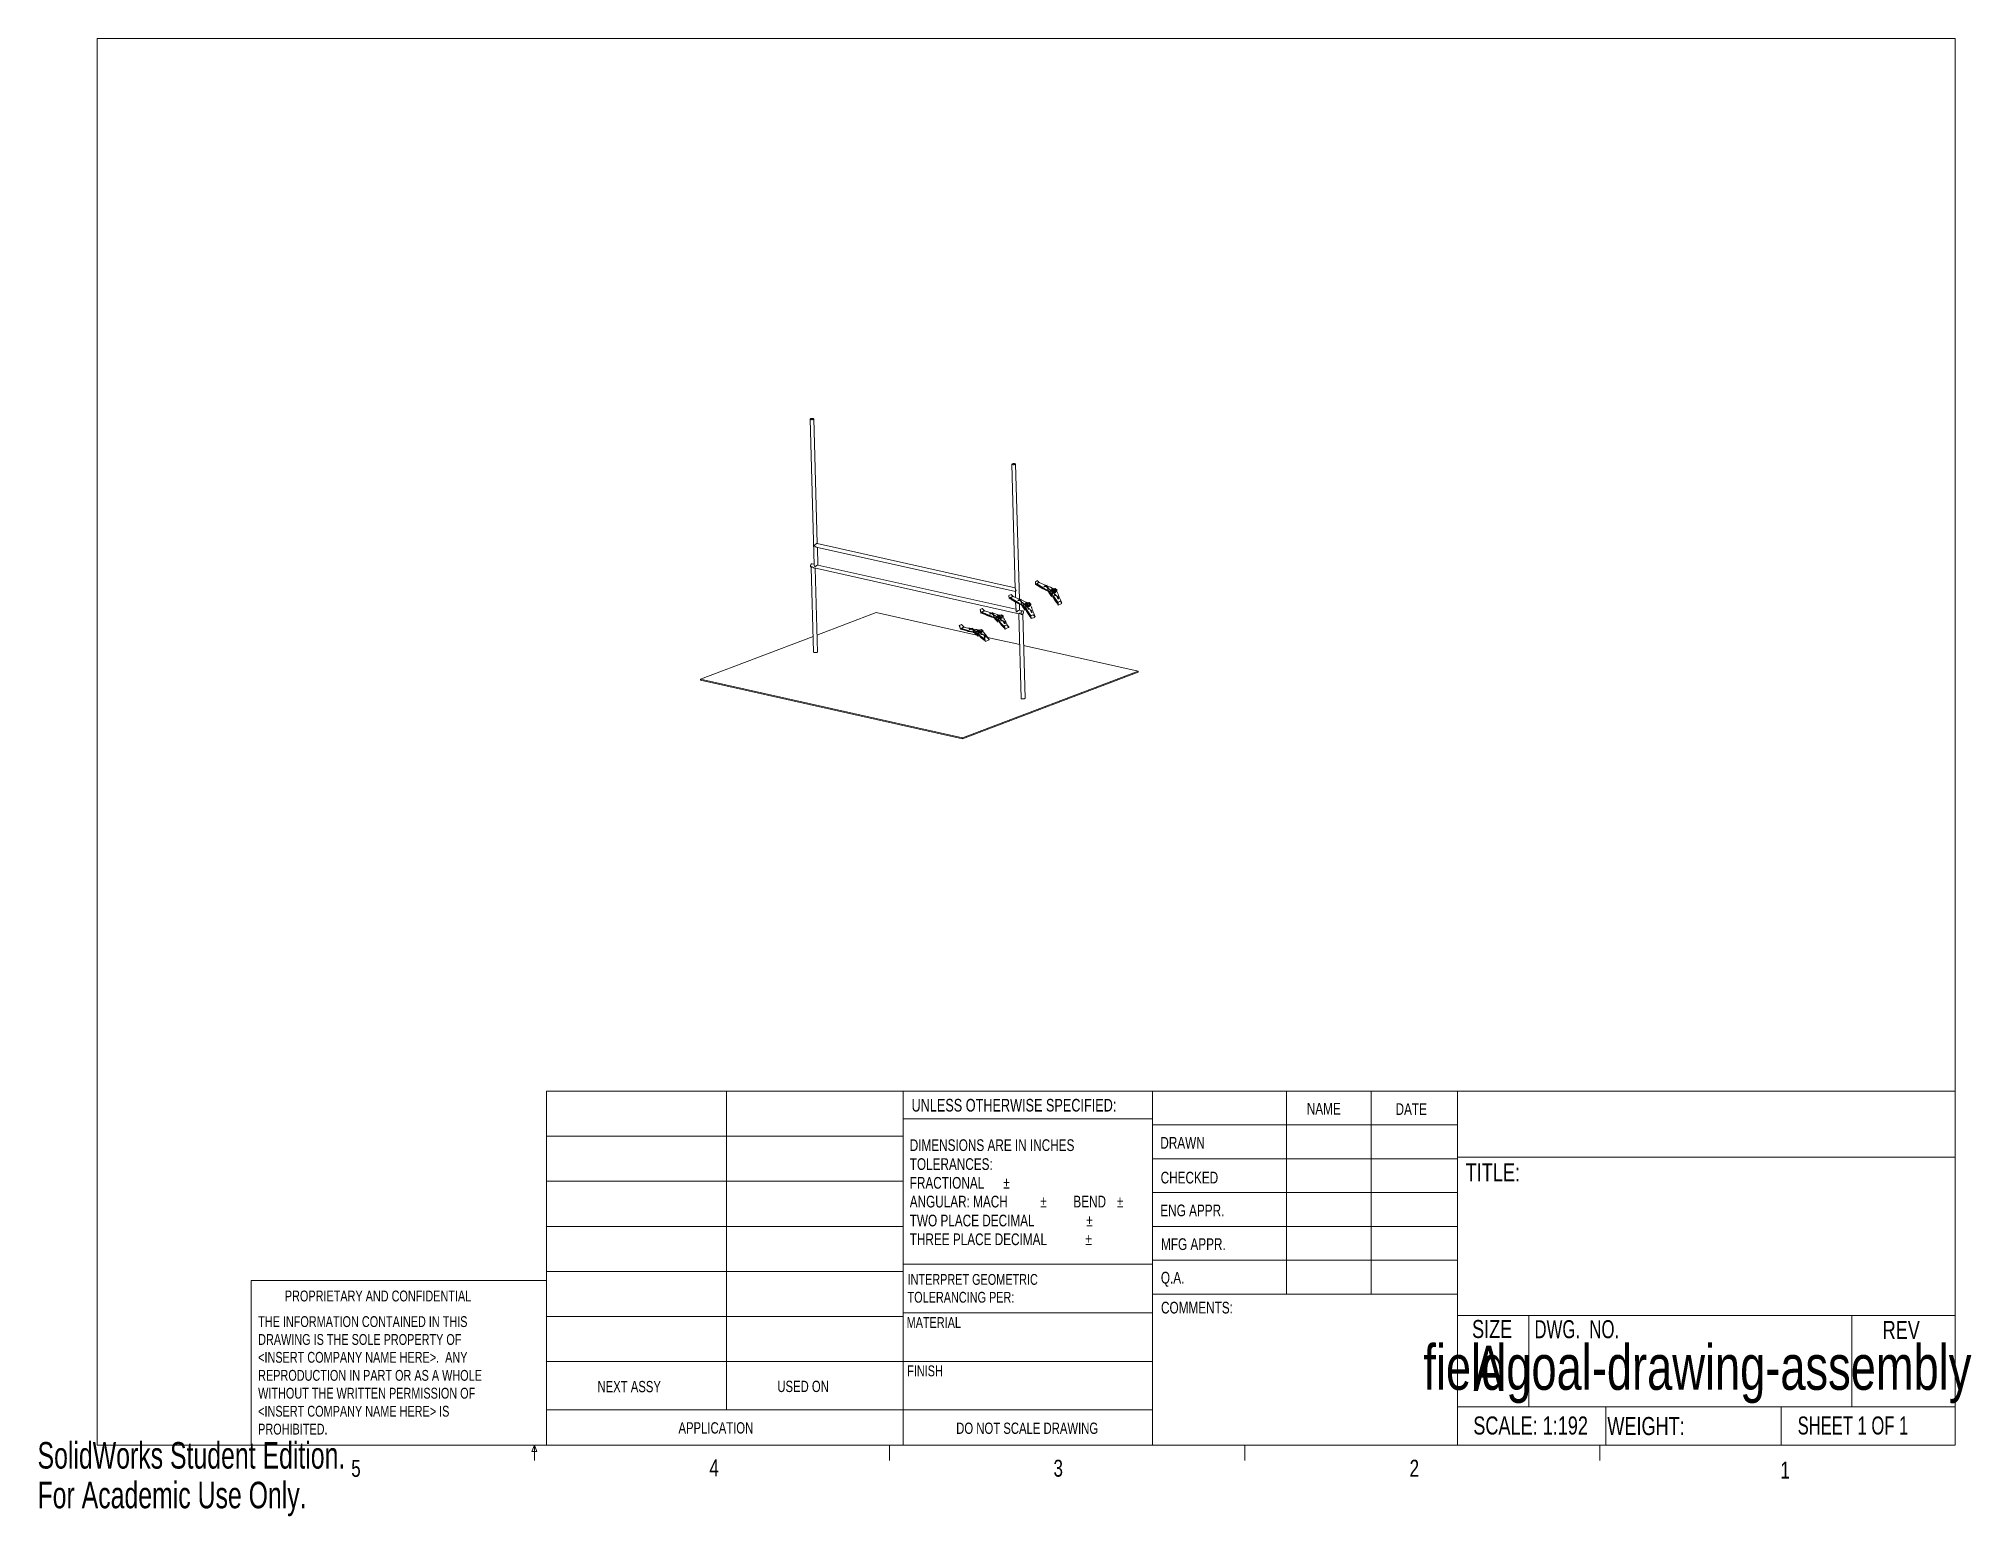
# Model space of a CAD drawing. Header units: inches. Extents: x 0 to 10.7, y 0 to 8.2.
import ezdxf

# ---------------------------------------------------------------- set-up
doc = ezdxf.new("R2010")
doc.units = ezdxf.units.IN
doc.header["$MEASUREMENT"] = 0
doc.styles.add('SLDTEXTSTYLE0', font='TXT', dxfattribs={"width": 0.75})
doc.styles.add('SLDTEXTSTYLE1', font='TXT', dxfattribs={"width": 0.6875})
doc.styles.add('SLDTEXTSTYLE2', font='TXT', dxfattribs={"width": 0.694444})
doc.styles.add('SLDTEXTSTYLE3', font='TXT', dxfattribs={"width": 0.7})

msp = doc.modelspace()

# ---------------------------------------------------------------- texts
at = {"color": 7, "linetype": 'Continuous', "lineweight": 0}
for s, insert, char_height, attachment_point, style in [('UNLESS OTHERWISE SPECIFIED:', (4.845, 2.313), 0.07, 1, 'SLDTEXTSTYLE0'), ('NAME', (7.036, 2.291), 0.065, 1, 'SLDTEXTSTYLE0'), ('DATE', (7.528, 2.289), 0.065, 1, 'SLDTEXTSTYLE0'), ('DRAWN', (6.224, 2.102), 0.065, 1, 'SLDTEXTSTYLE0'), ('TITLE:', (7.917, 1.955), 0.1, 1, 'SLDTEXTSTYLE0'), ('CHECKED', (6.226, 1.909), 0.065, 1, 'SLDTEXTSTYLE0'), ('ENG APPR.', (6.224, 1.727), 0.065, 1, 'SLDTEXTSTYLE0'), ('MFG APPR.', (6.228, 1.54), 0.065, 1, 'SLDTEXTSTYLE0'), ('Q.A.', (6.227, 1.354), 0.065, 1, 'SLDTEXTSTYLE0'), ('PROPRIETARY AND CONFIDENTIAL', (1.371, 1.25), 0.06, 1, 'SLDTEXTSTYLE0'), ('COMMENTS:', (6.228, 1.188), 0.065, 1, 'SLDTEXTSTYLE0'), ('MATERIAL', (4.818, 1.103), 0.06, 1, 'SLDTEXTSTYLE0'), ('SIZE', (7.952, 1.087), 0.1, 1, 'SLDTEXTSTYLE0'), ('DWG.  NO.', (8.298, 1.086), 0.1, 1, 'SLDTEXTSTYLE2'), ('REV', (10.228, 1.082), 0.1, 1, 'SLDTEXTSTYLE0'), ('fieldgoal-drawing-assembly', (9.201, 0.95), 0.25, 2, 'SLDTEXTSTYLE0'), ('A', (7.96, 0.944), 0.25, 1, 'SLDTEXTSTYLE0'), ('NEXT ASSY', (3.104, 0.749), 0.0625, 1, 'SLDTEXTSTYLE0'), ('USED ON', (4.101, 0.75), 0.0625, 1, 'SLDTEXTSTYLE0'), ('FINISH', (4.821, 0.835), 0.06, 1, 'SLDTEXTSTYLE0'), ('SCALE: 1:192', (7.959, 0.552), 0.1, 1, 'SLDTEXTSTYLE0'), ('WEIGHT:', (8.702, 0.549), 0.1, 1, 'SLDTEXTSTYLE0'), ('SHEET 1 OF 1', (9.757, 0.552), 0.1, 1, 'SLDTEXTSTYLE1'), ('APPLICATION', (3.553, 0.52), 0.0625, 1, 'SLDTEXTSTYLE0'), ('DO NOT SCALE DRAWING', (5.486, 0.518), 0.0625, 2, 'SLDTEXTSTYLE0'), ('5', (1.739, 0.311), 0.0938, 1, 'SLDTEXTSTYLE0'), ('4', (3.724, 0.314), 0.0938, 1, 'SLDTEXTSTYLE0'), ('3', (5.632, 0.312), 0.0938, 1, 'SLDTEXTSTYLE0'), ('2', (7.606, 0.312), 0.0938, 1, 'SLDTEXTSTYLE0'), ('1', (9.662, 0.301), 0.0938, 1, 'SLDTEXTSTYLE0')]:
    msp.add_mtext(s, dxfattribs=dict(at, insert=insert, char_height=char_height, attachment_point=attachment_point, style=style))
at = {"color": 7, "linetype": 'Continuous', "char_height": 0.14705, "attachment_point": 1, "style": 'SLDTEXTSTYLE3'}
for s, insert in [('SolidWorks Student Edition.', (0, 0.41)), ('For Academic Use Only.', (0, 0.19))]:
    msp.add_mtext(s, dxfattribs=dict(at, insert=insert))

# ---------------------------------------------------------------- blocks, each defined once
blk = doc.blocks.new('SW_NOTE_0')
at = {"color": 0, "linetype": 'Continuous', "lineweight": 0, "char_height": 0.06, "attachment_point": 1, "style": 'SLDTEXTSTYLE0'}
for s, insert in [('INTERPRET GEOMETRIC', (0, 0.077)), ('TOLERANCING PER:', (0, -0.022))]:
    blk.add_mtext(s, dxfattribs=dict(at, insert=insert))
blk = doc.blocks.new('SW_NOTE_1')
at = {"color": 0, "linetype": 'Continuous', "lineweight": 0, "char_height": 0.065, "attachment_point": 1, "style": 'SLDTEXTSTYLE0'}
for s, insert in [('DIMENSIONS ARE IN INCHES', (0, 0.084)), ('TOLERANCES:', (0, -0.021)), ('FRACTIONAL', (0, -0.125)), ('%%p', (0.518, -0.125)), ('ANGULAR: MACH', (0, -0.229)), ('%%p', (0.723, -0.229)), ('BEND', (0.907, -0.229)), ('%%p', (1.148, -0.229)), ('TWO PLACE DECIMAL', (0, -0.334)), ('%%p', (0.979, -0.334)), ('THREE PLACE DECIMAL', (0, -0.438)), ('%%p', (0.974, -0.438))]:
    blk.add_mtext(s, dxfattribs=dict(at, insert=insert))
blk = doc.blocks.new('SW_NOTE_2')
at = {"color": 0, "linetype": 'Continuous', "lineweight": 0, "char_height": 0.06, "attachment_point": 1, "style": 'SLDTEXTSTYLE0'}
for s, insert in [('THE INFORMATION CONTAINED IN THIS', (0, 0.077)), ('DRAWING IS THE SOLE PROPERTY OF', (0, -0.022)), ('<INSERT COMPANY NAME HERE>.  ANY', (0, -0.121)), ('WITHOUT THE WRITTEN PERMISSION OF', (0, -0.32)), ('REPRODUCTION IN PART OR AS A WHOLE', (0, -0.221)), ('<INSERT COMPANY NAME HERE> IS', (0, -0.42)), ('PROHIBITED.', (0, -0.519))]:
    blk.add_mtext(s, dxfattribs=dict(at, insert=insert))

# ---------------------------------------------------------------- linework, layer by layer
at = {"color": 7, "linetype": 'Continuous', "lineweight": 0}
for p, q in [((0.33, 8.192), (10.63, 8.192)), ((0.33, 8.192), (0.33, 0.392)), ((10.63, 0.392), (10.63, 8.192)), ((2.821, 2.356), (10.63, 2.356)), ((2.821, 0.392), (2.821, 2.356)), ((3.819, 2.356), (3.819, 0.588)), ((4.798, 0.392), (4.798, 2.356)), ((6.18, 2.356), (6.18, 0.392)), ((6.924, 2.356), (6.924, 1.231)), ((7.392, 2.356), (7.392, 1.231)), ((7.871, 2.356), (7.871, 0.392)), ((6.18, 2.202), (4.798, 2.202)), ((6.18, 2.169), (7.871, 2.169)), ((2.821, 2.106), (4.798, 2.106)), ((6.18, 1.981), (7.871, 1.981)), ((7.871, 1.989), (10.63, 1.989)), ((2.821, 1.856), (4.798, 1.856)), ((6.18, 1.794), (7.871, 1.794)), ((2.821, 1.606), (4.798, 1.606)), ((7.871, 1.606), (6.18, 1.606)), ((4.798, 1.396), (6.18, 1.396)), ((7.871, 1.419), (6.18, 1.419)), ((1.184, 0.392), (1.184, 1.306)), ((2.821, 1.306), (1.184, 1.306)), ((2.821, 1.356), (4.798, 1.356)), ((7.871, 1.231), (6.18, 1.231)), ((2.821, 1.106), (4.798, 1.106)), ((4.798, 1.126), (6.18, 1.126)), ((7.871, 1.112), (10.63, 1.112)), ((8.267, 1.112), (8.267, 0.605)), ((10.058, 1.112), (10.058, 0.605)), ((2.821, 0.856), (4.798, 0.856)), ((4.798, 0.856), (6.18, 0.856)), ((2.821, 0.588), (6.18, 0.588)), ((7.871, 0.605), (10.63, 0.605)), ((8.694, 0.605), (8.694, 0.392)), ((9.666, 0.605), (9.666, 0.392)), ((10.63, 0.392), (0.33, 0.392)), ((2.741, 0.357), (2.755, 0.392)), ((2.767, 0.357), (2.741, 0.357)), ((2.755, 0.392), (2.755, 0.307)), ((2.755, 0.392), (2.767, 0.357)), ((4.723, 0.392), (4.723, 0.307)), ((6.692, 0.392), (6.692, 0.307)), ((8.661, 0.392), (8.661, 0.307))]:
    msp.add_line(p, q, dxfattribs=at)
at = {"color": 7, "linetype": 'Continuous', "lineweight": 15}
for p, q in [((4.283, 6.082), (4.305, 5.272)), ((4.322, 5.392), (4.304, 6.083)), ((5.401, 5.832), (5.42, 5.141)), ((5.443, 5.083), (5.422, 5.833)), ((4.317, 5.372), (5.421, 5.126)), ((5.42, 5.147), (4.322, 5.393)), ((4.326, 5.273), (4.323, 5.371)), ((4.289, 5.26), (4.289, 5.26)), ((4.289, 5.26), (4.302, 4.791)), ((4.305, 5.278), (4.294, 5.28)), ((4.305, 5.257), (5.44, 5.003)), ((4.323, 4.791), (4.31, 5.255)), ((5.423, 5.028), (4.325, 5.273)), ((5.532, 5.181), (5.544, 5.187)), ((5.532, 5.165), (5.533, 5.181)), ((5.532, 5.181), (5.533, 5.181)), ((5.532, 5.165), (5.532, 5.181)), ((5.534, 5.166), (5.532, 5.165)), ((5.532, 5.165), (5.532, 5.165)), ((5.533, 5.181), (5.544, 5.186)), ((5.539, 5.169), (5.534, 5.166)), ((5.534, 5.166), (5.567, 5.145)), ((5.534, 5.166), (5.534, 5.166)), ((5.588, 5.138), (5.538, 5.169)), ((5.538, 5.169), (5.538, 5.169)), ((5.572, 5.148), (5.539, 5.169)), ((5.544, 5.187), (5.544, 5.186)), ((5.544, 5.186), (5.553, 5.176)), ((5.592, 5.159), (5.553, 5.176)), ((5.572, 5.148), (5.567, 5.145)), ((5.567, 5.145), (5.588, 5.135)), ((5.567, 5.145), (5.567, 5.145)), ((5.567, 5.145), (5.567, 5.145)), ((5.567, 5.145), (5.567, 5.145)), ((5.572, 5.148), (5.588, 5.138)), ((5.588, 5.135), (5.572, 5.143)), ((5.587, 5.157), (5.58, 5.153)), ((5.587, 5.156), (5.585, 5.155)), ((5.586, 5.155), (5.587, 5.156)), ((5.587, 5.156), (5.586, 5.156)), ((5.586, 5.155), (5.586, 5.155)), ((5.586, 5.155), (5.588, 5.154)), ((5.587, 5.157), (5.588, 5.158)), ((5.588, 5.157), (5.587, 5.157)), ((5.587, 5.157), (5.587, 5.157)), ((5.587, 5.157), (5.587, 5.157)), ((5.587, 5.156), (5.587, 5.156)), ((5.587, 5.156), (5.588, 5.156)), ((5.587, 5.156), (5.587, 5.156)), ((5.591, 5.156), (5.588, 5.158)), ((5.589, 5.155), (5.588, 5.156)), ((5.588, 5.154), (5.59, 5.155)), ((5.592, 5.154), (5.59, 5.155)), ((5.591, 5.155), (5.591, 5.156)), ((5.591, 5.155), (5.592, 5.154)), ((5.591, 5.155), (5.591, 5.155)), ((5.592, 5.154), (5.591, 5.154)), ((5.597, 5.162), (5.592, 5.159)), ((5.593, 5.154), (5.592, 5.154)), ((5.592, 5.153), (5.593, 5.154)), ((5.592, 5.153), (5.592, 5.154)), ((5.592, 5.154), (5.592, 5.153)), ((5.593, 5.159), (5.597, 5.161)), ((5.595, 5.161), (5.595, 5.16)), ((5.595, 5.161), (5.595, 5.161)), ((5.597, 5.162), (5.597, 5.162)), ((5.597, 5.161), (5.597, 5.161)), ((5.6, 5.144), (5.599, 5.143)), ((5.599, 5.143), (5.601, 5.142)), ((5.6, 5.143), (5.601, 5.145)), ((5.6, 5.143), (5.601, 5.144)), ((5.601, 5.145), (5.601, 5.145)), ((5.601, 5.143), (5.601, 5.145)), ((5.601, 5.144), (5.601, 5.145)), ((5.601, 5.145), (5.602, 5.145)), ((5.603, 5.143), (5.601, 5.144)), ((5.601, 5.143), (5.601, 5.143)), ((5.602, 5.142), (5.601, 5.143)), ((5.602, 5.146), (5.603, 5.146)), ((5.602, 5.146), (5.602, 5.145)), ((5.606, 5.142), (5.602, 5.145)), ((5.602, 5.142), (5.602, 5.143)), ((5.602, 5.143), (5.603, 5.142)), ((5.603, 5.142), (5.603, 5.143)), ((5.604, 5.141), (5.603, 5.143)), ((5.603, 5.143), (5.603, 5.143)), ((5.603, 5.143), (5.603, 5.143)), ((5.603, 5.143), (5.603, 5.143)), ((5.603, 5.143), (5.603, 5.142)), ((5.603, 5.143), (5.603, 5.143)), ((5.603, 5.143), (5.603, 5.142)), ((5.642, 5.143), (5.637, 5.141)), ((5.652, 5.134), (5.642, 5.143)), ((5.651, 5.134), (5.642, 5.143)), ((5.385, 5.104), (5.397, 5.11)), ((5.385, 5.105), (5.397, 5.11)), ((5.385, 5.105), (5.385, 5.104)), ((5.386, 5.088), (5.385, 5.105)), ((5.386, 5.088), (5.385, 5.104)), ((5.388, 5.089), (5.386, 5.088)), ((5.386, 5.088), (5.386, 5.088)), ((5.393, 5.092), (5.388, 5.089)), ((5.388, 5.089), (5.421, 5.068)), ((5.388, 5.089), (5.388, 5.089)), ((5.442, 5.061), (5.392, 5.092)), ((5.392, 5.092), (5.392, 5.092)), ((5.426, 5.071), (5.393, 5.092)), ((5.397, 5.11), (5.408, 5.098)), ((5.397, 5.11), (5.397, 5.11)), ((5.447, 5.082), (5.408, 5.098)), ((5.421, 5.126), (5.422, 5.093)), ((5.426, 5.071), (5.421, 5.068)), ((5.421, 5.068), (5.441, 5.058)), ((5.421, 5.068), (5.421, 5.068)), ((5.421, 5.068), (5.421, 5.068)), ((5.421, 5.068), (5.421, 5.068)), ((5.422, 5.067), (5.424, 5.022)), ((5.441, 5.058), (5.425, 5.066)), ((5.426, 5.071), (5.442, 5.061)), ((5.442, 5.079), (5.434, 5.076)), ((5.442, 5.079), (5.44, 5.078)), ((5.44, 5.078), (5.442, 5.076)), ((5.442, 5.079), (5.441, 5.078)), ((5.441, 5.078), (5.441, 5.078)), ((5.441, 5.078), (5.442, 5.078)), ((5.441, 5.06), (5.443, 5.062)), ((5.441, 5.06), (5.443, 5.062)), ((5.441, 5.06), (5.441, 5.06)), ((5.441, 5.06), (5.441, 5.06)), ((5.441, 5.06), (5.441, 5.06)), ((5.441, 5.06), (5.441, 5.06)), ((5.441, 5.058), (5.441, 5.058)), ((5.441, 5.058), (5.446, 5.057)), ((5.442, 5.079), (5.443, 5.081)), ((5.443, 5.079), (5.442, 5.079)), ((5.442, 5.078), (5.443, 5.079)), ((5.442, 5.079), (5.442, 5.079)), ((5.442, 5.079), (5.442, 5.079)), ((5.442, 5.078), (5.442, 5.078)), ((5.442, 5.078), (5.442, 5.078)), ((5.442, 5.076), (5.445, 5.078)), ((5.443, 5.061), (5.442, 5.06)), ((5.442, 5.06), (5.442, 5.06)), ((5.442, 5.06), (5.442, 5.06)), ((5.442, 5.06), (5.442, 5.06)), ((5.447, 5.058), (5.442, 5.058)), ((5.446, 5.078), (5.443, 5.081)), ((5.444, 5.077), (5.443, 5.079)), ((5.444, 5.062), (5.443, 5.062)), ((5.444, 5.062), (5.443, 5.061)), ((5.443, 5.062), (5.443, 5.062)), ((5.443, 5.06), (5.447, 5.058)), ((5.447, 5.058), (5.443, 5.06)), ((5.444, 5.023), (5.443, 5.057)), ((5.447, 5.076), (5.445, 5.078)), ((5.446, 5.078), (5.445, 5.077)), ((5.446, 5.078), (5.447, 5.077)), ((5.446, 5.078), (5.446, 5.078)), ((5.447, 5.076), (5.446, 5.076)), ((5.447, 5.076), (5.446, 5.076)), ((5.446, 5.057), (5.447, 5.058)), ((5.449, 5.055), (5.446, 5.057)), ((5.452, 5.084), (5.447, 5.081)), ((5.448, 5.077), (5.447, 5.077)), ((5.447, 5.075), (5.448, 5.077)), ((5.447, 5.076), (5.447, 5.077)), ((5.447, 5.058), (5.449, 5.055)), ((5.448, 5.081), (5.453, 5.083)), ((5.45, 5.083), (5.45, 5.083)), ((5.453, 5.084), (5.452, 5.084)), ((5.453, 5.083), (5.453, 5.083)), ((5.455, 5.067), (5.453, 5.066)), ((5.453, 5.066), (5.455, 5.065)), ((5.455, 5.065), (5.453, 5.064)), ((5.453, 5.063), (5.454, 5.064)), ((5.454, 5.064), (5.453, 5.064)), ((5.454, 5.064), (5.453, 5.063)), ((5.453, 5.063), (5.454, 5.064)), ((5.453, 5.063), (5.453, 5.063)), ((5.453, 5.063), (5.453, 5.063)), ((5.453, 5.063), (5.453, 5.063)), ((5.454, 5.057), (5.453, 5.058)), ((5.453, 5.054), (5.454, 5.055)), ((5.453, 5.054), (5.455, 5.053)), ((5.454, 5.065), (5.455, 5.067)), ((5.454, 5.066), (5.455, 5.067)), ((5.454, 5.064), (5.456, 5.065)), ((5.456, 5.062), (5.454, 5.064)), ((5.454, 5.064), (5.454, 5.064)), ((5.456, 5.068), (5.455, 5.068)), ((5.455, 5.066), (5.456, 5.067)), ((5.455, 5.067), (5.455, 5.067)), ((5.457, 5.065), (5.455, 5.067)), ((5.455, 5.066), (5.455, 5.066)), ((5.456, 5.065), (5.455, 5.066)), ((5.455, 5.065), (5.455, 5.065)), ((5.455, 5.065), (5.455, 5.065)), ((5.456, 5.068), (5.456, 5.068)), ((5.46, 5.065), (5.456, 5.068)), ((5.456, 5.065), (5.456, 5.065)), ((5.456, 5.065), (5.457, 5.065)), ((5.457, 5.068), (5.457, 5.068)), ((5.457, 5.068), (5.457, 5.068)), ((5.457, 5.065), (5.458, 5.066)), ((5.458, 5.066), (5.457, 5.065)), ((5.458, 5.066), (5.457, 5.065)), ((5.457, 5.065), (5.457, 5.065)), ((5.459, 5.063), (5.457, 5.065)), ((5.459, 5.064), (5.457, 5.065)), ((5.457, 5.065), (5.457, 5.065)), ((5.457, 5.065), (5.457, 5.065)), ((5.458, 5.066), (5.458, 5.066)), ((5.459, 5.064), (5.458, 5.064)), ((5.459, 5.064), (5.46, 5.065)), ((5.459, 5.063), (5.459, 5.064)), ((5.459, 5.064), (5.46, 5.064)), ((5.459, 5.064), (5.459, 5.063)), ((5.46, 5.065), (5.46, 5.064)), ((5.461, 5.049), (5.46, 5.05)), ((5.462, 5.046), (5.463, 5.045)), ((5.463, 5.045), (5.462, 5.046)), ((5.462, 5.041), (5.462, 5.041)), ((5.464, 5.048), (5.463, 5.045)), ((5.463, 5.043), (5.464, 5.046)), ((5.463, 5.045), (5.464, 5.044)), ((5.464, 5.044), (5.463, 5.043)), ((5.463, 5.043), (5.463, 5.043)), ((5.463, 5.041), (5.463, 5.041)), ((5.463, 5.039), (5.463, 5.039)), ((5.464, 5.038), (5.463, 5.039)), ((5.465, 5.046), (5.464, 5.048)), ((5.464, 5.046), (5.465, 5.045)), ((5.465, 5.045), (5.464, 5.046)), ((5.464, 5.046), (5.464, 5.046)), ((5.47, 5.041), (5.464, 5.046)), ((5.464, 5.046), (5.465, 5.046)), ((5.464, 5.043), (5.465, 5.045)), ((5.465, 5.044), (5.464, 5.044)), ((5.464, 5.043), (5.463, 5.043)), ((5.464, 5.043), (5.464, 5.043)), ((5.464, 5.042), (5.465, 5.042)), ((5.464, 5.042), (5.464, 5.042)), ((5.464, 5.039), (5.464, 5.039)), ((5.464, 5.038), (5.464, 5.039)), ((5.464, 5.039), (5.464, 5.038)), ((5.464, 5.039), (5.464, 5.039)), ((5.464, 5.038), (5.464, 5.038)), ((5.464, 5.038), (5.464, 5.038)), ((5.464, 5.038), (5.464, 5.038)), ((5.465, 5.046), (5.468, 5.047)), ((5.465, 5.046), (5.468, 5.047)), ((5.47, 5.041), (5.465, 5.046)), ((5.465, 5.042), (5.465, 5.043)), ((5.465, 5.043), (5.465, 5.043)), ((5.466, 5.042), (5.465, 5.042)), ((5.465, 5.042), (5.465, 5.042)), ((5.465, 5.042), (5.465, 5.041)), ((5.465, 5.041), (5.465, 5.042)), ((5.465, 5.042), (5.466, 5.042)), ((5.465, 5.042), (5.465, 5.042)), ((5.466, 5.04), (5.465, 5.041)), ((5.465, 5.041), (5.466, 5.04)), ((5.466, 5.04), (5.465, 5.04)), ((5.466, 5.039), (5.465, 5.04)), ((5.465, 5.039), (5.465, 5.038)), ((5.465, 5.038), (5.465, 5.038)), ((5.465, 5.038), (5.466, 5.038)), ((5.466, 5.046), (5.466, 5.046)), ((5.47, 5.042), (5.466, 5.046)), ((5.466, 5.042), (5.466, 5.042)), ((5.466, 5.04), (5.466, 5.04)), ((5.466, 5.04), (5.466, 5.04)), ((5.466, 5.04), (5.466, 5.04)), ((5.466, 5.04), (5.466, 5.04)), ((5.466, 5.04), (5.466, 5.04)), ((5.466, 5.04), (5.466, 5.04)), ((5.466, 5.04), (5.466, 5.04)), ((5.466, 5.038), (5.467, 5.039)), ((5.466, 5.038), (5.466, 5.039)), ((5.466, 5.038), (5.466, 5.038)), ((5.466, 5.038), (5.466, 5.038)), ((5.466, 5.038), (5.468, 5.037)), ((5.467, 5.039), (5.467, 5.039)), ((5.468, 5.038), (5.469, 5.041)), ((5.469, 5.041), (5.468, 5.038)), ((5.468, 5.037), (5.47, 5.04)), ((5.468, 5.038), (5.468, 5.037)), ((5.468, 5.038), (5.468, 5.037)), ((5.468, 5.038), (5.468, 5.038)), ((5.468, 5.037), (5.468, 5.037)), ((5.468, 5.037), (5.468, 5.037)), ((5.468, 5.037), (5.469, 5.037)), ((5.469, 5.037), (5.468, 5.037)), ((5.469, 5.041), (5.47, 5.04)), ((5.47, 5.04), (5.469, 5.041)), ((5.47, 5.037), (5.469, 5.037)), ((5.469, 5.037), (5.469, 5.037)), ((5.469, 5.037), (5.469, 5.037)), ((5.47, 5.041), (5.473, 5.043)), ((5.47, 5.041), (5.473, 5.042)), ((5.47, 5.041), (5.47, 5.041)), ((5.47, 5.041), (5.47, 5.041)), ((5.47, 5.041), (5.47, 5.04)), ((5.47, 5.04), (5.47, 5.041)), ((5.471, 5.038), (5.47, 5.038)), ((5.471, 5.041), (5.471, 5.041)), ((5.473, 5.039), (5.471, 5.041)), ((5.471, 5.038), (5.472, 5.036)), ((5.473, 5.039), (5.472, 5.037)), ((5.472, 5.037), (5.473, 5.036)), ((5.472, 5.036), (5.475, 5.035)), ((5.483, 5.044), (5.473, 5.053)), ((5.473, 5.053), (5.482, 5.044)), ((5.477, 5.058), (5.474, 5.06)), ((5.479, 5.061), (5.475, 5.059)), ((5.475, 5.036), (5.476, 5.033)), ((5.475, 5.036), (5.475, 5.035)), ((5.48, 5.063), (5.479, 5.061)), ((5.498, 5.045), (5.479, 5.061)), ((5.479, 5.056), (5.488, 5.047)), ((5.48, 5.063), (5.483, 5.061)), ((5.495, 5.051), (5.486, 5.059)), ((5.487, 5.062), (5.488, 5.062)), ((5.493, 5.043), (5.491, 5.045)), ((5.497, 5.065), (5.492, 5.063)), ((5.502, 5.055), (5.492, 5.063)), ((5.507, 5.057), (5.497, 5.065)), ((5.506, 5.057), (5.497, 5.065)), ((5.497, 5.048), (5.5, 5.045)), ((5.506, 5.057), (5.502, 5.055)), ((5.507, 5.056), (5.507, 5.056)), ((5.587, 5.136), (5.59, 5.139)), ((5.587, 5.137), (5.59, 5.139)), ((5.587, 5.137), (5.587, 5.137)), ((5.587, 5.137), (5.587, 5.136)), ((5.587, 5.137), (5.587, 5.136)), ((5.587, 5.137), (5.587, 5.137)), ((5.588, 5.137), (5.588, 5.137)), ((5.593, 5.135), (5.588, 5.135)), ((5.588, 5.135), (5.588, 5.135)), ((5.588, 5.134), (5.592, 5.134)), ((5.59, 5.138), (5.589, 5.137)), ((5.589, 5.137), (5.588, 5.137)), ((5.588, 5.137), (5.588, 5.137)), ((5.589, 5.137), (5.593, 5.135)), ((5.593, 5.135), (5.589, 5.137)), ((5.59, 5.139), (5.59, 5.139)), ((5.59, 5.139), (5.59, 5.138)), ((5.59, 5.139), (5.59, 5.139)), ((5.592, 5.134), (5.593, 5.135)), ((5.593, 5.135), (5.595, 5.132)), ((5.595, 5.132), (5.593, 5.134)), ((5.599, 5.141), (5.602, 5.142)), ((5.601, 5.142), (5.599, 5.141)), ((5.599, 5.141), (5.599, 5.14)), ((5.599, 5.141), (5.6, 5.141)), ((5.599, 5.141), (5.599, 5.141)), ((5.6, 5.141), (5.599, 5.141)), ((5.6, 5.141), (5.599, 5.141)), ((5.599, 5.141), (5.599, 5.14)), ((5.599, 5.14), (5.6, 5.141)), ((5.599, 5.131), (5.6, 5.132)), ((5.601, 5.142), (5.6, 5.142)), ((5.602, 5.139), (5.6, 5.141)), ((5.6, 5.141), (5.6, 5.141)), ((5.6, 5.134), (5.6, 5.134)), ((5.601, 5.142), (5.601, 5.142)), ((5.605, 5.14), (5.603, 5.142)), ((5.604, 5.141), (5.606, 5.142)), ((5.605, 5.141), (5.604, 5.141)), ((5.604, 5.141), (5.604, 5.141)), ((5.605, 5.141), (5.606, 5.142)), ((5.606, 5.142), (5.605, 5.141)), ((5.605, 5.14), (5.605, 5.141)), ((5.61, 5.125), (5.609, 5.122)), ((5.609, 5.122), (5.61, 5.121)), ((5.61, 5.118), (5.609, 5.118)), ((5.609, 5.117), (5.609, 5.117)), ((5.609, 5.117), (5.609, 5.117)), ((5.612, 5.123), (5.61, 5.125)), ((5.61, 5.12), (5.611, 5.122)), ((5.61, 5.121), (5.611, 5.122)), ((5.611, 5.12), (5.61, 5.12)), ((5.61, 5.115), (5.61, 5.115)), ((5.61, 5.115), (5.611, 5.115)), ((5.61, 5.115), (5.61, 5.115)), ((5.611, 5.115), (5.61, 5.115)), ((5.611, 5.123), (5.614, 5.124)), ((5.617, 5.118), (5.611, 5.123)), ((5.611, 5.123), (5.611, 5.123)), ((5.617, 5.118), (5.611, 5.123)), ((5.611, 5.123), (5.611, 5.122)), ((5.611, 5.122), (5.611, 5.122)), ((5.611, 5.122), (5.611, 5.122)), ((5.612, 5.121), (5.611, 5.12)), ((5.612, 5.118), (5.611, 5.119)), ((5.611, 5.119), (5.612, 5.119)), ((5.611, 5.118), (5.611, 5.119)), ((5.611, 5.115), (5.611, 5.116)), ((5.611, 5.116), (5.611, 5.116)), ((5.611, 5.115), (5.611, 5.115)), ((5.611, 5.115), (5.611, 5.115)), ((5.611, 5.115), (5.611, 5.115)), ((5.611, 5.115), (5.611, 5.115)), ((5.612, 5.123), (5.615, 5.124)), ((5.612, 5.122), (5.612, 5.122)), ((5.617, 5.118), (5.612, 5.122)), ((5.612, 5.118), (5.612, 5.119)), ((5.612, 5.119), (5.612, 5.119)), ((5.612, 5.119), (5.612, 5.118)), ((5.612, 5.119), (5.612, 5.119)), ((5.612, 5.119), (5.612, 5.119)), ((5.612, 5.118), (5.612, 5.118)), ((5.612, 5.118), (5.612, 5.118)), ((5.613, 5.117), (5.612, 5.117)), ((5.612, 5.117), (5.613, 5.117)), ((5.613, 5.116), (5.612, 5.116)), ((5.612, 5.116), (5.612, 5.115)), ((5.612, 5.115), (5.612, 5.116)), ((5.612, 5.115), (5.613, 5.115)), ((5.613, 5.115), (5.612, 5.115)), ((5.612, 5.115), (5.613, 5.115)), ((5.613, 5.117), (5.613, 5.117)), ((5.613, 5.117), (5.613, 5.117)), ((5.613, 5.117), (5.613, 5.117)), ((5.613, 5.117), (5.613, 5.117)), ((5.613, 5.117), (5.613, 5.116)), ((5.613, 5.116), (5.613, 5.116)), ((5.613, 5.116), (5.613, 5.116)), ((5.613, 5.115), (5.613, 5.115)), ((5.613, 5.115), (5.613, 5.115)), ((5.613, 5.115), (5.615, 5.114)), ((5.614, 5.115), (5.614, 5.116)), ((5.615, 5.114), (5.616, 5.118)), ((5.616, 5.118), (5.615, 5.114)), ((5.615, 5.114), (5.617, 5.117)), ((5.616, 5.114), (5.615, 5.114)), ((5.615, 5.114), (5.615, 5.114)), ((5.615, 5.114), (5.615, 5.114)), ((5.615, 5.114), (5.615, 5.114)), ((5.615, 5.114), (5.615, 5.114)), ((5.615, 5.114), (5.615, 5.114)), ((5.615, 5.114), (5.615, 5.114)), ((5.615, 5.114), (5.615, 5.114)), ((5.615, 5.114), (5.615, 5.114)), ((5.615, 5.114), (5.615, 5.114)), ((5.616, 5.118), (5.617, 5.117)), ((5.617, 5.117), (5.616, 5.118)), ((5.617, 5.115), (5.616, 5.114)), ((5.617, 5.118), (5.62, 5.12)), ((5.617, 5.118), (5.62, 5.119)), ((5.617, 5.118), (5.617, 5.118)), ((5.617, 5.117), (5.617, 5.118)), ((5.617, 5.117), (5.617, 5.118)), ((5.617, 5.117), (5.617, 5.117)), ((5.617, 5.115), (5.619, 5.113)), ((5.618, 5.118), (5.618, 5.118)), ((5.62, 5.116), (5.618, 5.118)), ((5.629, 5.121), (5.619, 5.13)), ((5.619, 5.13), (5.628, 5.121)), ((5.62, 5.116), (5.619, 5.113)), ((5.619, 5.113), (5.621, 5.112)), ((5.622, 5.135), (5.62, 5.138)), ((5.625, 5.139), (5.621, 5.137)), ((5.621, 5.113), (5.623, 5.11)), ((5.621, 5.113), (5.621, 5.112)), ((5.621, 5.112), (5.623, 5.11)), ((5.625, 5.141), (5.628, 5.138)), ((5.625, 5.141), (5.625, 5.139)), ((5.643, 5.122), (5.625, 5.139)), ((5.625, 5.133), (5.634, 5.125)), ((5.628, 5.105), (5.629, 5.107)), ((5.629, 5.102), (5.629, 5.101)), ((5.629, 5.102), (5.63, 5.102)), ((5.63, 5.101), (5.629, 5.098)), ((5.629, 5.1), (5.63, 5.101)), ((5.629, 5.097), (5.629, 5.1)), ((5.629, 5.098), (5.629, 5.097)), ((5.629, 5.097), (5.637, 5.082)), ((5.629, 5.097), (5.635, 5.085)), ((5.63, 5.102), (5.632, 5.098)), ((5.632, 5.098), (5.63, 5.101)), ((5.641, 5.128), (5.631, 5.137)), ((5.631, 5.097), (5.633, 5.099)), ((5.631, 5.097), (5.633, 5.099)), ((5.631, 5.097), (5.631, 5.097)), ((5.631, 5.097), (5.631, 5.097)), ((5.631, 5.097), (5.631, 5.097)), ((5.633, 5.099), (5.632, 5.098)), ((5.632, 5.098), (5.632, 5.097)), ((5.632, 5.097), (5.632, 5.097)), ((5.634, 5.099), (5.633, 5.1)), ((5.634, 5.099), (5.633, 5.099)), ((5.633, 5.099), (5.633, 5.099)), ((5.643, 5.084), (5.633, 5.098)), ((5.633, 5.098), (5.658, 5.063)), ((5.636, 5.108), (5.639, 5.106)), ((5.647, 5.132), (5.637, 5.141)), ((5.639, 5.12), (5.637, 5.122)), ((5.643, 5.084), (5.637, 5.082)), ((5.637, 5.082), (5.637, 5.082)), ((5.637, 5.082), (5.637, 5.082)), ((5.637, 5.082), (5.637, 5.082)), ((5.637, 5.082), (5.637, 5.082)), ((5.637, 5.081), (5.658, 5.054)), ((5.638, 5.105), (5.639, 5.106)), ((5.638, 5.105), (5.638, 5.105)), ((5.638, 5.105), (5.638, 5.105)), ((5.639, 5.105), (5.638, 5.105)), ((5.639, 5.109), (5.642, 5.107)), ((5.639, 5.109), (5.64, 5.109)), ((5.639, 5.109), (5.639, 5.109)), ((5.642, 5.106), (5.639, 5.105)), ((5.641, 5.106), (5.639, 5.105)), ((5.639, 5.106), (5.639, 5.105)), ((5.639, 5.105), (5.639, 5.105)), ((5.64, 5.109), (5.641, 5.109)), ((5.64, 5.109), (5.642, 5.107)), ((5.64, 5.109), (5.642, 5.109)), ((5.64, 5.109), (5.64, 5.108)), ((5.64, 5.109), (5.64, 5.108)), ((5.641, 5.109), (5.641, 5.109)), ((5.642, 5.104), (5.641, 5.106)), ((5.642, 5.108), (5.643, 5.107)), ((5.642, 5.107), (5.642, 5.108)), ((5.642, 5.108), (5.642, 5.107)), ((5.642, 5.106), (5.642, 5.107)), ((5.642, 5.107), (5.643, 5.106)), ((5.643, 5.107), (5.642, 5.107)), ((5.642, 5.107), (5.642, 5.107)), ((5.642, 5.107), (5.642, 5.107)), ((5.643, 5.105), (5.642, 5.106)), ((5.642, 5.105), (5.643, 5.106)), ((5.642, 5.105), (5.643, 5.106)), ((5.642, 5.106), (5.642, 5.106)), ((5.642, 5.106), (5.642, 5.106)), ((5.642, 5.105), (5.642, 5.105)), ((5.644, 5.105), (5.642, 5.104)), ((5.643, 5.125), (5.645, 5.123)), ((5.643, 5.105), (5.644, 5.106)), ((5.643, 5.106), (5.643, 5.106)), ((5.643, 5.106), (5.644, 5.105)), ((5.643, 5.084), (5.658, 5.063)), ((5.644, 5.106), (5.644, 5.107)), ((5.651, 5.134), (5.647, 5.132)), ((5.654, 5.097), (5.652, 5.097)), ((5.652, 5.097), (5.656, 5.086)), ((5.656, 5.095), (5.653, 5.095)), ((5.655, 5.097), (5.654, 5.096)), ((5.654, 5.097), (5.654, 5.096)), ((5.654, 5.096), (5.654, 5.096)), ((5.654, 5.096), (5.654, 5.096)), ((5.657, 5.097), (5.655, 5.097)), ((5.656, 5.095), (5.657, 5.097)), ((5.659, 5.086), (5.656, 5.095)), ((5.661, 5.086), (5.657, 5.097)), ((5.657, 5.051), (5.658, 5.067)), ((5.657, 5.051), (5.658, 5.051)), ((5.658, 5.067), (5.669, 5.073)), ((5.658, 5.067), (5.67, 5.072)), ((5.658, 5.051), (5.658, 5.067)), ((5.658, 5.067), (5.658, 5.067)), ((5.674, 5.059), (5.658, 5.051)), ((5.669, 5.073), (5.67, 5.072)), ((5.67, 5.072), (5.678, 5.062)), ((5.678, 5.062), (5.678, 5.062)), ((4.648, 5.01), (4.32, 4.885)), ((5.206, 4.885), (4.648, 5.01)), ((5.109, 4.938), (5.121, 4.944)), ((5.116, 4.917), (5.109, 4.938)), ((5.109, 4.938), (5.11, 4.938)), ((5.11, 4.938), (5.121, 4.943)), ((5.116, 4.917), (5.11, 4.938)), ((5.121, 4.944), (5.121, 4.943)), ((5.121, 4.943), (5.136, 4.928)), ((5.225, 5.026), (5.237, 5.032)), ((5.229, 5.008), (5.225, 5.026)), ((5.225, 5.026), (5.226, 5.026)), ((5.226, 5.026), (5.237, 5.032)), ((5.23, 5.007), (5.226, 5.026)), ((5.229, 5.008), (5.23, 5.007)), ((5.232, 5.009), (5.23, 5.007)), ((5.236, 5.012), (5.231, 5.009)), ((5.231, 5.009), (5.266, 4.993)), ((5.231, 5.009), (5.231, 5.009)), ((5.288, 4.989), (5.235, 5.012)), ((5.235, 5.012), (5.235, 5.012)), ((5.271, 4.996), (5.236, 5.012)), ((5.237, 5.032), (5.25, 5.019)), ((5.237, 5.032), (5.237, 5.032)), ((5.291, 5.007), (5.25, 5.019)), ((5.271, 4.996), (5.266, 4.993)), ((5.266, 4.993), (5.288, 4.985)), ((5.266, 4.993), (5.266, 4.993)), ((5.266, 4.993), (5.266, 4.993)), ((5.266, 4.993), (5.266, 4.993)), ((5.271, 4.996), (5.288, 4.989)), ((5.288, 4.986), (5.271, 4.992)), ((5.286, 5.005), (5.279, 5.001)), ((5.286, 5.004), (5.285, 5.004)), ((5.286, 5.004), (5.285, 5.004)), ((5.285, 5.004), (5.287, 5.003)), ((5.286, 5.005), (5.287, 5.007)), ((5.287, 5.005), (5.286, 5.005)), ((5.286, 5.005), (5.286, 5.005)), ((5.286, 5.005), (5.286, 5.005)), ((5.286, 5.004), (5.286, 5.004)), ((5.286, 5.004), (5.286, 5.004)), ((5.29, 5.005), (5.287, 5.007)), ((5.287, 5.004), (5.287, 5.004)), ((5.287, 5.004), (5.287, 5.004)), ((5.287, 5.003), (5.289, 5.004)), ((5.288, 5.004), (5.287, 5.004)), ((5.287, 4.987), (5.289, 4.99)), ((5.287, 4.987), (5.289, 4.99)), ((5.287, 4.987), (5.287, 4.987)), ((5.287, 4.987), (5.287, 4.987)), ((5.287, 4.987), (5.287, 4.987)), ((5.287, 4.987), (5.287, 4.987)), ((5.289, 4.988), (5.288, 4.988)), ((5.288, 4.988), (5.288, 4.988)), ((5.288, 4.988), (5.288, 4.988)), ((5.293, 4.986), (5.288, 4.986)), ((5.288, 4.986), (5.288, 4.986)), ((5.288, 4.985), (5.293, 4.985)), ((5.291, 5.003), (5.289, 5.004)), ((5.29, 4.99), (5.289, 4.99)), ((5.29, 4.99), (5.289, 4.989)), ((5.289, 4.99), (5.289, 4.99)), ((5.289, 4.989), (5.289, 4.988)), ((5.289, 4.988), (5.293, 4.986)), ((5.293, 4.986), (5.289, 4.988)), ((5.29, 5.004), (5.29, 5.005)), ((5.29, 5.004), (5.292, 5.003)), ((5.29, 5.004), (5.29, 5.004)), ((5.296, 5.01), (5.291, 5.007)), ((5.291, 5.003), (5.291, 5.003)), ((5.291, 5.002), (5.292, 5.003)), ((5.291, 5.003), (5.291, 5.003)), ((5.292, 5.007), (5.297, 5.009)), ((5.292, 5.003), (5.292, 5.003)), ((5.292, 5.002), (5.292, 5.003)), ((5.293, 4.985), (5.293, 4.986)), ((5.293, 4.986), (5.296, 4.984)), ((5.296, 4.984), (5.293, 4.985)), ((5.294, 5.009), (5.294, 5.009)), ((5.296, 5.01), (5.296, 5.01)), ((5.297, 5.009), (5.297, 5.009)), ((5.3, 4.995), (5.299, 4.995)), ((5.299, 4.995), (5.301, 4.994)), ((5.299, 4.993), (5.302, 4.994)), ((5.301, 4.994), (5.299, 4.993)), ((5.3, 4.992), (5.299, 4.993)), ((5.299, 4.992), (5.299, 4.992)), ((5.299, 4.992), (5.3, 4.992)), ((5.3, 4.992), (5.299, 4.992)), ((5.299, 4.992), (5.299, 4.992)), ((5.299, 4.992), (5.3, 4.992)), ((5.3, 4.987), (5.299, 4.987)), ((5.3, 4.994), (5.301, 4.996)), ((5.301, 4.996), (5.3, 4.996)), ((5.3, 4.994), (5.3, 4.996)), ((5.301, 4.993), (5.3, 4.994)), ((5.301, 4.994), (5.3, 4.993)), ((5.302, 4.991), (5.3, 4.992)), ((5.3, 4.992), (5.3, 4.992)), ((5.3, 4.983), (5.3, 4.984)), ((5.301, 4.996), (5.301, 4.996)), ((5.301, 4.994), (5.301, 4.996)), ((5.301, 4.996), (5.302, 4.996)), ((5.303, 4.994), (5.301, 4.995)), ((5.301, 4.994), (5.301, 4.994)), ((5.302, 4.994), (5.301, 4.994)), ((5.302, 4.997), (5.303, 4.997)), ((5.302, 4.997), (5.302, 4.996)), ((5.306, 4.994), (5.302, 4.996)), ((5.302, 4.994), (5.302, 4.994)), ((5.302, 4.994), (5.303, 4.994)), ((5.303, 4.994), (5.303, 4.995)), ((5.303, 4.995), (5.303, 4.994)), ((5.303, 4.995), (5.303, 4.994)), ((5.303, 4.994), (5.303, 4.994)), ((5.305, 4.992), (5.303, 4.994)), ((5.304, 4.993), (5.303, 4.994)), ((5.303, 4.994), (5.303, 4.994)), ((5.303, 4.994), (5.303, 4.994)), ((5.303, 4.994), (5.303, 4.994)), ((5.304, 4.993), (5.306, 4.994)), ((5.304, 4.993), (5.304, 4.993)), ((5.305, 4.993), (5.306, 4.994)), ((5.305, 4.992), (5.305, 4.993)), ((5.305, 4.993), (5.305, 4.992)), ((5.306, 4.994), (5.306, 4.993)), ((5.309, 4.98), (5.308, 4.98)), ((5.313, 4.978), (5.311, 4.979)), ((5.311, 4.979), (5.311, 4.976)), ((5.311, 4.975), (5.312, 4.977)), ((5.311, 4.976), (5.312, 4.975)), ((5.311, 4.976), (5.311, 4.976)), ((5.311, 4.976), (5.311, 4.976)), ((5.311, 4.973), (5.311, 4.973)), ((5.311, 4.972), (5.311, 4.972)), ((5.312, 4.977), (5.312, 4.978)), ((5.319, 4.973), (5.312, 4.978)), ((5.312, 4.975), (5.312, 4.977)), ((5.312, 4.977), (5.312, 4.977)), ((5.312, 4.977), (5.312, 4.977)), ((5.312, 4.977), (5.312, 4.977)), ((5.318, 4.973), (5.312, 4.977)), ((5.313, 4.975), (5.312, 4.974)), ((5.312, 4.974), (5.312, 4.975)), ((5.312, 4.973), (5.313, 4.974)), ((5.312, 4.974), (5.312, 4.974)), ((5.312, 4.97), (5.312, 4.97)), ((5.312, 4.97), (5.313, 4.97)), ((5.312, 4.97), (5.313, 4.97)), ((5.312, 4.97), (5.312, 4.97)), ((5.313, 4.97), (5.312, 4.97)), ((5.312, 4.97), (5.312, 4.97)), ((5.313, 4.977), (5.316, 4.979)), ((5.313, 4.978), (5.315, 4.979)), ((5.313, 4.975), (5.313, 4.975)), ((5.313, 4.974), (5.313, 4.974)), ((5.314, 4.974), (5.313, 4.974)), ((5.313, 4.974), (5.313, 4.973)), ((5.313, 4.973), (5.313, 4.974)), ((5.313, 4.974), (5.314, 4.974)), ((5.313, 4.974), (5.313, 4.974)), ((5.313, 4.974), (5.313, 4.974)), ((5.314, 4.972), (5.313, 4.972)), ((5.313, 4.972), (5.314, 4.972)), ((5.313, 4.971), (5.313, 4.971)), ((5.313, 4.971), (5.313, 4.971)), ((5.313, 4.97), (5.313, 4.97)), ((5.313, 4.97), (5.313, 4.97)), ((5.313, 4.97), (5.313, 4.97)), ((5.313, 4.97), (5.313, 4.97)), ((5.314, 4.977), (5.314, 4.977)), ((5.318, 4.974), (5.314, 4.977)), ((5.314, 4.974), (5.314, 4.974)), ((5.314, 4.974), (5.314, 4.974)), ((5.314, 4.972), (5.314, 4.971)), ((5.315, 4.972), (5.314, 4.972)), ((5.314, 4.972), (5.315, 4.972)), ((5.315, 4.971), (5.314, 4.971)), ((5.314, 4.971), (5.314, 4.971)), ((5.313, 4.971), (5.314, 4.97)), ((5.314, 4.97), (5.314, 4.971)), ((5.314, 4.97), (5.315, 4.97)), ((5.315, 4.97), (5.314, 4.97)), ((5.314, 4.97), (5.314, 4.97)), ((5.314, 4.97), (5.315, 4.97)), ((5.314, 4.97), (5.314, 4.97)), ((5.315, 4.972), (5.315, 4.972)), ((5.315, 4.972), (5.315, 4.972)), ((5.315, 4.97), (5.316, 4.971)), ((5.315, 4.971), (5.315, 4.971)), ((5.315, 4.97), (5.315, 4.97)), ((5.315, 4.97), (5.317, 4.969)), ((5.317, 4.969), (5.318, 4.973)), ((5.317, 4.969), (5.318, 4.973)), ((5.318, 4.973), (5.317, 4.969)), ((5.318, 4.969), (5.317, 4.969)), ((5.317, 4.969), (5.317, 4.969)), ((5.317, 4.969), (5.317, 4.969)), ((5.317, 4.969), (5.317, 4.969)), ((5.317, 4.969), (5.317, 4.969)), ((5.317, 4.969), (5.317, 4.969)), ((5.317, 4.969), (5.317, 4.969)), ((5.318, 4.969), (5.317, 4.969)), ((5.317, 4.969), (5.318, 4.969)), ((5.318, 4.974), (5.321, 4.975)), ((5.318, 4.973), (5.318, 4.973)), ((5.318, 4.973), (5.318, 4.973)), ((5.318, 4.973), (5.318, 4.973)), ((5.318, 4.973), (5.319, 4.973)), ((5.318, 4.973), (5.319, 4.973)), ((5.318, 4.973), (5.318, 4.973)), ((5.318, 4.969), (5.318, 4.969)), ((5.319, 4.973), (5.322, 4.975)), ((5.319, 4.973), (5.319, 4.973)), ((5.321, 4.972), (5.319, 4.973)), ((5.319, 4.97), (5.321, 4.969)), ((5.319, 4.97), (5.319, 4.97)), ((5.323, 4.989), (5.32, 4.991)), ((5.331, 4.978), (5.32, 4.985)), ((5.32, 4.984), (5.33, 4.977)), ((5.321, 4.972), (5.321, 4.969)), ((5.321, 4.969), (5.324, 4.968)), ((5.326, 4.992), (5.322, 4.99)), ((5.323, 4.969), (5.325, 4.966)), ((5.323, 4.969), (5.324, 4.968)), ((5.324, 4.968), (5.325, 4.966)), ((5.326, 4.994), (5.329, 4.992)), ((5.326, 4.994), (5.326, 4.992)), ((5.345, 4.979), (5.326, 4.992)), ((5.326, 4.988), (5.336, 4.981)), ((5.331, 4.962), (5.332, 4.965)), ((5.342, 4.984), (5.332, 4.991)), ((5.333, 4.96), (5.332, 4.957)), ((5.332, 4.959), (5.333, 4.96)), ((5.332, 4.96), (5.335, 4.958)), ((5.332, 4.96), (5.332, 4.959)), ((5.332, 4.96), (5.332, 4.96)), ((5.332, 4.956), (5.332, 4.959)), ((5.332, 4.957), (5.332, 4.956)), ((5.332, 4.956), (5.341, 4.943)), ((5.332, 4.956), (5.339, 4.946)), ((5.335, 4.958), (5.333, 4.96)), ((5.334, 4.956), (5.336, 4.959)), ((5.334, 4.956), (5.336, 4.959)), ((5.334, 4.956), (5.334, 4.956)), ((5.334, 4.956), (5.334, 4.956)), ((5.334, 4.956), (5.334, 4.956)), ((5.336, 4.958), (5.335, 4.957)), ((5.335, 4.957), (5.335, 4.957)), ((5.335, 4.957), (5.335, 4.957)), ((5.346, 4.946), (5.335, 4.957)), ((5.335, 4.957), (5.36, 4.931)), ((5.336, 4.959), (5.336, 4.959)), ((5.336, 4.959), (5.336, 4.958)), ((5.336, 4.959), (5.336, 4.959)), ((5.343, 4.998), (5.338, 4.996)), ((5.349, 4.989), (5.338, 4.996)), ((5.341, 4.977), (5.338, 4.979)), ((5.339, 4.966), (5.341, 4.964)), ((5.341, 4.964), (5.341, 4.964)), ((5.341, 4.964), (5.341, 4.964)), ((5.341, 4.964), (5.341, 4.964)), ((5.342, 4.964), (5.341, 4.964)), ((5.341, 4.964), (5.341, 4.964)), ((5.346, 4.946), (5.341, 4.943)), ((5.341, 4.943), (5.363, 4.921)), ((5.341, 4.943), (5.341, 4.943)), ((5.341, 4.943), (5.341, 4.943)), ((5.341, 4.943), (5.341, 4.943)), ((5.341, 4.943), (5.341, 4.943)), ((5.342, 4.968), (5.343, 4.967)), ((5.342, 4.968), (5.342, 4.967)), ((5.342, 4.967), (5.344, 4.966)), ((5.343, 4.967), (5.342, 4.967)), ((5.343, 4.965), (5.342, 4.964)), ((5.342, 4.964), (5.342, 4.964)), ((5.353, 4.991), (5.343, 4.998)), ((5.353, 4.991), (5.343, 4.998)), ((5.343, 4.967), (5.344, 4.968)), ((5.343, 4.967), (5.344, 4.968)), ((5.343, 4.967), (5.344, 4.966)), ((5.343, 4.967), (5.343, 4.967)), ((5.345, 4.964), (5.343, 4.965)), ((5.344, 4.982), (5.347, 4.98)), ((5.344, 4.968), (5.344, 4.968)), ((5.344, 4.966), (5.345, 4.967)), ((5.345, 4.965), (5.344, 4.966)), ((5.345, 4.966), (5.344, 4.966)), ((5.344, 4.966), (5.344, 4.966)), ((5.345, 4.965), (5.344, 4.965)), ((5.344, 4.965), (5.344, 4.965)), ((5.345, 4.967), (5.345, 4.966)), ((5.345, 4.967), (5.345, 4.966)), ((5.345, 4.966), (5.346, 4.965)), ((5.345, 4.964), (5.345, 4.966)), ((5.345, 4.966), (5.345, 4.966)), ((5.345, 4.966), (5.345, 4.966)), ((5.345, 4.965), (5.345, 4.965)), ((5.345, 4.964), (5.346, 4.965)), ((5.345, 4.965), (5.345, 4.965)), ((5.347, 4.965), (5.345, 4.964)), ((5.346, 4.966), (5.346, 4.966)), ((5.346, 4.964), (5.346, 4.966)), ((5.346, 4.965), (5.347, 4.965)), ((5.346, 4.946), (5.36, 4.931)), ((5.353, 4.991), (5.349, 4.989)), ((5.358, 4.958), (5.355, 4.958)), ((5.355, 4.958), (5.36, 4.949)), ((5.358, 4.958), (5.357, 4.957)), ((5.358, 4.957), (5.357, 4.957)), ((5.357, 4.957), (5.358, 4.957)), ((5.36, 4.956), (5.357, 4.955)), ((5.359, 4.958), (5.358, 4.957)), ((5.36, 4.958), (5.359, 4.958)), ((5.359, 4.936), (5.371, 4.942)), ((5.359, 4.936), (5.36, 4.936)), ((5.363, 4.918), (5.359, 4.936)), ((5.365, 4.949), (5.36, 4.958)), ((5.36, 4.956), (5.36, 4.958)), ((5.363, 4.949), (5.36, 4.956)), ((5.36, 4.936), (5.371, 4.942)), ((5.364, 4.917), (5.36, 4.936)), ((5.371, 4.942), (5.384, 4.929)), ((5.371, 4.942), (5.371, 4.942)), ((5.384, 4.929), (5.384, 4.929)), ((5.44, 5.003), (5.453, 4.534)), ((5.46, 5.02), (5.444, 5.023)), ((5.455, 4.999), (5.456, 4.999)), ((5.474, 4.534), (5.461, 5.001)), ((5.475, 5.035), (5.476, 5.033)), ((5.481, 5.028), (5.482, 5.031)), ((5.481, 5.021), (5.482, 5.024)), ((5.481, 5.021), (5.489, 5.006)), ((5.481, 5.021), (5.487, 5.009)), ((5.481, 5.021), (5.481, 5.021)), ((5.483, 5.025), (5.482, 5.022)), ((5.482, 5.024), (5.483, 5.025)), ((5.482, 5.025), (5.485, 5.022)), ((5.482, 5.025), (5.482, 5.024)), ((5.482, 5.025), (5.482, 5.025)), ((5.485, 5.022), (5.483, 5.025)), ((5.483, 5.021), (5.486, 5.023)), ((5.483, 5.021), (5.486, 5.023)), ((5.484, 5.021), (5.483, 5.021)), ((5.483, 5.021), (5.483, 5.021)), ((5.484, 5.021), (5.484, 5.021)), ((5.486, 5.023), (5.485, 5.021)), ((5.495, 5.008), (5.485, 5.022)), ((5.485, 5.022), (5.507, 4.991)), ((5.485, 5.021), (5.485, 5.021)), ((5.485, 5.021), (5.485, 5.021)), ((5.486, 5.023), (5.486, 5.023)), ((5.486, 5.023), (5.486, 5.023)), ((5.486, 5.023), (5.486, 5.023)), ((5.495, 5.008), (5.489, 5.006)), ((5.489, 5.006), (5.508, 4.979)), ((5.489, 5.006), (5.489, 5.006)), ((5.489, 5.006), (5.489, 5.006)), ((5.489, 5.006), (5.489, 5.006)), ((5.489, 5.006), (5.489, 5.006)), ((5.49, 5.031), (5.492, 5.029)), ((5.491, 5.028), (5.491, 5.029)), ((5.491, 5.029), (5.492, 5.029)), ((5.491, 5.028), (5.491, 5.029)), ((5.492, 5.029), (5.491, 5.028)), ((5.493, 5.029), (5.492, 5.028)), ((5.492, 5.029), (5.493, 5.028)), ((5.492, 5.029), (5.492, 5.029)), ((5.493, 5.032), (5.495, 5.033)), ((5.493, 5.033), (5.493, 5.032)), ((5.493, 5.033), (5.493, 5.032)), ((5.493, 5.032), (5.495, 5.03)), ((5.494, 5.032), (5.493, 5.032)), ((5.493, 5.032), (5.493, 5.032)), ((5.494, 5.029), (5.493, 5.028)), ((5.494, 5.032), (5.495, 5.033)), ((5.494, 5.032), (5.495, 5.031)), ((5.495, 5.029), (5.494, 5.029)), ((5.495, 5.028), (5.494, 5.029)), ((5.495, 5.033), (5.495, 5.032)), ((5.496, 5.031), (5.495, 5.03)), ((5.495, 5.031), (5.496, 5.031)), ((5.495, 5.031), (5.495, 5.03)), ((5.495, 5.028), (5.496, 5.03)), ((5.495, 5.03), (5.495, 5.03)), ((5.495, 5.03), (5.495, 5.029)), ((5.495, 5.029), (5.495, 5.03)), ((5.495, 5.03), (5.496, 5.03)), ((5.495, 5.03), (5.495, 5.03)), ((5.496, 5.029), (5.495, 5.029)), ((5.497, 5.029), (5.495, 5.028)), ((5.495, 5.008), (5.507, 4.991)), ((5.496, 5.031), (5.496, 5.031)), ((5.496, 5.031), (5.496, 5.031)), ((5.496, 5.028), (5.497, 5.03)), ((5.496, 5.03), (5.496, 5.029)), ((5.496, 5.028), (5.496, 5.029)), ((5.497, 5.03), (5.497, 5.03)), ((5.497, 5.029), (5.497, 5.029)), ((5.507, 5.021), (5.505, 5.021)), ((5.505, 5.021), (5.509, 5.01)), ((5.509, 5.018), (5.506, 5.018)), ((5.507, 5.021), (5.507, 5.019)), ((5.508, 5.019), (5.507, 5.02)), ((5.507, 5.019), (5.508, 5.019)), ((5.507, 4.992), (5.519, 4.998)), ((5.507, 4.993), (5.519, 4.998)), ((5.507, 4.993), (5.507, 4.992)), ((5.508, 4.976), (5.507, 4.993)), ((5.508, 4.976), (5.507, 4.992)), ((5.51, 5.02), (5.508, 5.021)), ((5.508, 5.021), (5.508, 5.019)), ((5.526, 4.983), (5.508, 4.976)), ((5.508, 4.976), (5.508, 4.976)), ((5.509, 5.018), (5.51, 5.02)), ((5.512, 5.01), (5.509, 5.018)), ((5.514, 5.01), (5.51, 5.02)), ((5.519, 4.998), (5.53, 4.986)), ((5.519, 4.998), (5.519, 4.998)), ((5.53, 4.986), (5.53, 4.986)), ((5.53, 4.986), (5.53, 4.986)), ((4.3, 4.877), (3.675, 4.64)), ((5.119, 4.918), (5.116, 4.917)), ((5.116, 4.917), (5.116, 4.917)), ((5.122, 4.922), (5.117, 4.919)), ((5.117, 4.919), (5.153, 4.908)), ((5.117, 4.919), (5.117, 4.919)), ((5.176, 4.905), (5.121, 4.922)), ((5.121, 4.922), (5.122, 4.922)), ((5.158, 4.91), (5.122, 4.922)), ((5.153, 4.908), (5.153, 4.908)), ((5.154, 4.908), (5.153, 4.908)), ((5.158, 4.91), (5.154, 4.908)), ((5.154, 4.908), (5.176, 4.902)), ((5.154, 4.908), (5.154, 4.908)), ((5.158, 4.91), (5.176, 4.905)), ((5.176, 4.902), (5.158, 4.907)), ((5.172, 4.918), (5.174, 4.917)), ((5.173, 4.918), (5.172, 4.918)), ((5.173, 4.918), (5.174, 4.92)), ((5.173, 4.918), (5.173, 4.917)), ((5.174, 4.918), (5.173, 4.918)), ((5.173, 4.918), (5.173, 4.918)), ((5.173, 4.917), (5.173, 4.917)), ((5.173, 4.917), (5.173, 4.917)), ((5.173, 4.917), (5.173, 4.917)), ((5.177, 4.918), (5.174, 4.92)), ((5.174, 4.917), (5.174, 4.918)), ((5.174, 4.917), (5.176, 4.918)), ((5.175, 4.917), (5.174, 4.918)), ((5.174, 4.917), (5.174, 4.917)), ((5.175, 4.904), (5.177, 4.907)), ((5.175, 4.904), (5.177, 4.907)), ((5.175, 4.904), (5.175, 4.904)), ((5.175, 4.904), (5.175, 4.904)), ((5.175, 4.904), (5.175, 4.904)), ((5.175, 4.904), (5.175, 4.904)), ((5.178, 4.917), (5.176, 4.918)), ((5.177, 4.906), (5.176, 4.904)), ((5.176, 4.904), (5.176, 4.904)), ((5.176, 4.904), (5.176, 4.904)), ((5.176, 4.904), (5.176, 4.904)), ((5.181, 4.903), (5.176, 4.903)), ((5.176, 4.903), (5.176, 4.902)), ((5.176, 4.902), (5.181, 4.902)), ((5.177, 4.918), (5.179, 4.917)), ((5.177, 4.918), (5.177, 4.918)), ((5.177, 4.918), (5.177, 4.918)), ((5.177, 4.907), (5.177, 4.907)), ((5.177, 4.907), (5.177, 4.906)), ((5.177, 4.907), (5.177, 4.907)), ((5.177, 4.905), (5.181, 4.903)), ((5.181, 4.903), (5.177, 4.905)), ((5.183, 4.923), (5.178, 4.92)), ((5.178, 4.917), (5.178, 4.917)), ((5.178, 4.917), (5.178, 4.917)), ((5.179, 4.92), (5.183, 4.922)), ((5.179, 4.918), (5.179, 4.917)), ((5.179, 4.917), (5.179, 4.918)), ((5.179, 4.917), (5.179, 4.917)), ((5.181, 4.921), (5.181, 4.921)), ((5.181, 4.902), (5.181, 4.903)), ((5.181, 4.903), (5.184, 4.901)), ((5.184, 4.901), (5.181, 4.902)), ((5.183, 4.923), (5.183, 4.923)), ((5.184, 4.922), (5.184, 4.922)), ((5.187, 4.911), (5.186, 4.911)), ((5.186, 4.911), (5.188, 4.91)), ((5.187, 4.91), (5.188, 4.912)), ((5.187, 4.909), (5.189, 4.91)), ((5.188, 4.91), (5.187, 4.909)), ((5.187, 4.909), (5.187, 4.909)), ((5.187, 4.909), (5.187, 4.909)), ((5.187, 4.909), (5.187, 4.909)), ((5.187, 4.909), (5.187, 4.909)), ((5.187, 4.909), (5.187, 4.909)), ((5.19, 4.908), (5.187, 4.909)), ((5.187, 4.909), (5.187, 4.909)), ((5.187, 4.906), (5.187, 4.906)), ((5.188, 4.913), (5.188, 4.913)), ((5.188, 4.911), (5.188, 4.912)), ((5.188, 4.91), (5.188, 4.912)), ((5.188, 4.912), (5.188, 4.912)), ((5.188, 4.912), (5.189, 4.912)), ((5.19, 4.911), (5.188, 4.911)), ((5.188, 4.91), (5.188, 4.91)), ((5.188, 4.91), (5.188, 4.91)), ((5.188, 4.91), (5.188, 4.91)), ((5.188, 4.9), (5.189, 4.902)), ((5.189, 4.913), (5.189, 4.912)), ((5.189, 4.913), (5.19, 4.913)), ((5.189, 4.912), (5.189, 4.912)), ((5.193, 4.91), (5.189, 4.912)), ((5.189, 4.91), (5.189, 4.911)), ((5.189, 4.91), (5.19, 4.91)), ((5.192, 4.91), (5.19, 4.911)), ((5.19, 4.911), (5.191, 4.911)), ((5.191, 4.911), (5.19, 4.911)), ((5.19, 4.911), (5.19, 4.91)), ((5.19, 4.911), (5.19, 4.91)), ((5.19, 4.91), (5.19, 4.91)), ((5.19, 4.91), (5.19, 4.91)), ((5.192, 4.909), (5.19, 4.91)), ((5.191, 4.911), (5.191, 4.911)), ((5.191, 4.911), (5.191, 4.911)), ((5.192, 4.91), (5.193, 4.91)), ((5.193, 4.909), (5.192, 4.91)), ((5.192, 4.91), (5.194, 4.91)), ((5.192, 4.91), (5.192, 4.909)), ((5.192, 4.91), (5.192, 4.909)), ((5.193, 4.91), (5.193, 4.91)), ((5.201, 4.897), (5.199, 4.898)), ((5.199, 4.898), (5.2, 4.895)), ((5.2, 4.895), (5.2, 4.897)), ((5.2, 4.897), (5.201, 4.896)), ((5.201, 4.896), (5.2, 4.897)), ((5.2, 4.897), (5.2, 4.897)), ((5.207, 4.894), (5.2, 4.897)), ((5.2, 4.897), (5.201, 4.897)), ((5.201, 4.895), (5.2, 4.895)), ((5.2, 4.892), (5.2, 4.892)), ((5.2, 4.893), (5.2, 4.893)), ((5.201, 4.897), (5.204, 4.899)), ((5.201, 4.897), (5.204, 4.898)), ((5.207, 4.894), (5.201, 4.897)), ((5.202, 4.896), (5.201, 4.895)), ((5.201, 4.895), (5.201, 4.896)), ((5.201, 4.895), (5.201, 4.895)), ((5.201, 4.894), (5.201, 4.895)), ((5.201, 4.893), (5.201, 4.894)), ((5.202, 4.894), (5.201, 4.894)), ((5.201, 4.891), (5.201, 4.891)), ((5.201, 4.89), (5.201, 4.891)), ((5.201, 4.89), (5.201, 4.89)), ((5.201, 4.89), (5.201, 4.89)), ((5.201, 4.89), (5.201, 4.89)), ((5.202, 4.89), (5.201, 4.89)), ((5.201, 4.89), (5.201, 4.89)), ((5.202, 4.897), (5.202, 4.897)), ((5.207, 4.895), (5.202, 4.897)), ((5.202, 4.894), (5.202, 4.894)), ((5.202, 4.894), (5.202, 4.894)), ((5.202, 4.893), (5.202, 4.894)), ((5.202, 4.894), (5.202, 4.894)), ((5.202, 4.894), (5.202, 4.894)), ((5.202, 4.894), (5.202, 4.893)), ((5.203, 4.893), (5.202, 4.893)), ((5.202, 4.893), (5.203, 4.893)), ((5.203, 4.892), (5.202, 4.892)), ((5.203, 4.891), (5.202, 4.892)), ((5.202, 4.891), (5.202, 4.891)), ((5.202, 4.891), (5.202, 4.891)), ((5.202, 4.89), (5.202, 4.89)), ((5.202, 4.89), (5.202, 4.89)), ((5.202, 4.89), (5.202, 4.89)), ((5.202, 4.89), (5.202, 4.89)), ((5.203, 4.893), (5.203, 4.893)), ((5.203, 4.893), (5.203, 4.893)), ((5.203, 4.893), (5.203, 4.892)), ((5.203, 4.893), (5.203, 4.893)), ((5.203, 4.893), (5.203, 4.893)), ((5.204, 4.892), (5.203, 4.892)), ((5.203, 4.89), (5.203, 4.891)), ((5.203, 4.891), (5.203, 4.89)), ((5.203, 4.891), (5.203, 4.891)), ((5.203, 4.89), (5.204, 4.89)), ((5.203, 4.89), (5.203, 4.89)), ((5.204, 4.892), (5.204, 4.892)), ((5.204, 4.89), (5.205, 4.891)), ((5.204, 4.89), (5.206, 4.889)), ((5.206, 4.89), (5.207, 4.894)), ((5.206, 4.894), (5.207, 4.894)), ((5.206, 4.89), (5.206, 4.894)), ((5.207, 4.894), (5.206, 4.894)), ((5.206, 4.894), (5.206, 4.89)), ((5.206, 4.89), (5.206, 4.89)), ((5.206, 4.89), (5.206, 4.89)), ((5.206, 4.89), (5.206, 4.89)), ((5.206, 4.889), (5.206, 4.89)), ((5.206, 4.89), (5.206, 4.89)), ((5.207, 4.89), (5.206, 4.89)), ((5.206, 4.889), (5.207, 4.889)), ((5.207, 4.894), (5.21, 4.896)), ((5.207, 4.895), (5.21, 4.896)), ((5.207, 4.894), (5.207, 4.894)), ((5.207, 4.894), (5.207, 4.894)), ((5.207, 4.894), (5.207, 4.894)), ((5.207, 4.894), (5.207, 4.894)), ((5.207, 4.89), (5.207, 4.889)), ((5.207, 4.889), (5.207, 4.89)), ((5.207, 4.89), (5.207, 4.89)), ((5.211, 4.908), (5.208, 4.909)), ((5.219, 4.898), (5.208, 4.904)), ((5.208, 4.903), (5.219, 4.898)), ((5.208, 4.894), (5.208, 4.894)), ((5.21, 4.893), (5.208, 4.894)), ((5.208, 4.893), (5.208, 4.893)), ((5.208, 4.891), (5.21, 4.89)), ((5.209, 4.89), (5.208, 4.89)), ((5.21, 4.893), (5.21, 4.89)), ((5.21, 4.89), (5.213, 4.889)), ((5.21, 4.89), (5.21, 4.89)), ((5.222, 4.882), (5.21, 4.885)), ((5.214, 4.909), (5.211, 4.908)), ((5.212, 4.89), (5.214, 4.888)), ((5.212, 4.89), (5.213, 4.889)), ((5.213, 4.889), (5.214, 4.888)), ((5.214, 4.912), (5.217, 4.91)), ((5.214, 4.912), (5.214, 4.909)), ((5.233, 4.9), (5.214, 4.909)), ((5.214, 4.907), (5.224, 4.901)), ((5.23, 4.905), (5.22, 4.91)), ((5.22, 4.885), (5.221, 4.888)), ((5.221, 4.883), (5.222, 4.884)), ((5.222, 4.883), (5.221, 4.881)), ((5.221, 4.883), (5.222, 4.882)), ((5.221, 4.88), (5.222, 4.882)), ((5.221, 4.881), (5.221, 4.88)), ((5.221, 4.88), (5.231, 4.87)), ((5.221, 4.88), (5.229, 4.872)), ((5.222, 4.884), (5.224, 4.882)), ((5.224, 4.882), (5.222, 4.883)), ((5.222, 4.882), (5.222, 4.883)), ((5.223, 4.88), (5.225, 4.883)), ((5.223, 4.88), (5.225, 4.883)), ((5.223, 4.88), (5.223, 4.88)), ((5.224, 4.88), (5.224, 4.88)), ((5.224, 4.88), (5.224, 4.88)), ((5.225, 4.883), (5.225, 4.883)), ((5.226, 4.883), (5.225, 4.883)), ((5.225, 4.883), (5.225, 4.881)), ((5.225, 4.883), (5.225, 4.883)), ((5.225, 4.881), (5.225, 4.881)), ((5.225, 4.881), (5.225, 4.881)), ((5.236, 4.873), (5.225, 4.881)), ((5.225, 4.881), (5.252, 4.861)), ((5.23, 4.916), (5.226, 4.914)), ((5.237, 4.909), (5.226, 4.914)), ((5.23, 4.899), (5.227, 4.9)), ((5.228, 4.889), (5.231, 4.888)), ((5.241, 4.911), (5.23, 4.916)), ((5.241, 4.911), (5.23, 4.916)), ((5.23, 4.888), (5.231, 4.888)), ((5.23, 4.888), (5.23, 4.888)), ((5.231, 4.888), (5.23, 4.888)), ((5.231, 4.891), (5.233, 4.889)), ((5.231, 4.891), (5.232, 4.891)), ((5.231, 4.891), (5.231, 4.891)), ((5.232, 4.891), (5.231, 4.89)), ((5.233, 4.889), (5.231, 4.888)), ((5.231, 4.888), (5.231, 4.888)), ((5.231, 4.888), (5.231, 4.888)), ((5.236, 4.873), (5.231, 4.87)), ((5.231, 4.87), (5.254, 4.853)), ((5.231, 4.87), (5.231, 4.87)), ((5.231, 4.87), (5.231, 4.87)), ((5.231, 4.87), (5.231, 4.87)), ((5.231, 4.87), (5.231, 4.87)), ((5.232, 4.891), (5.233, 4.891)), ((5.232, 4.891), (5.233, 4.89)), ((5.232, 4.891), (5.233, 4.891)), ((5.232, 4.891), (5.232, 4.89)), ((5.233, 4.903), (5.236, 4.901)), ((5.233, 4.891), (5.233, 4.891)), ((5.233, 4.89), (5.234, 4.89)), ((5.233, 4.89), (5.233, 4.889)), ((5.234, 4.889), (5.233, 4.889)), ((5.233, 4.889), (5.233, 4.888)), ((5.234, 4.888), (5.233, 4.889)), ((5.234, 4.89), (5.235, 4.889)), ((5.234, 4.888), (5.234, 4.89)), ((5.234, 4.89), (5.234, 4.889)), ((5.234, 4.89), (5.234, 4.89)), ((5.234, 4.89), (5.234, 4.89)), ((5.234, 4.89), (5.234, 4.889)), ((5.234, 4.89), (5.234, 4.89)), ((5.234, 4.888), (5.234, 4.889)), ((5.234, 4.889), (5.234, 4.889)), ((5.234, 4.889), (5.234, 4.889)), ((5.236, 4.889), (5.234, 4.888)), ((5.235, 4.89), (5.235, 4.89)), ((5.235, 4.888), (5.235, 4.89)), ((5.235, 4.888), (5.235, 4.889)), ((5.235, 4.889), (5.236, 4.889)), ((5.236, 4.873), (5.252, 4.861)), ((5.241, 4.911), (5.237, 4.909)), ((5.247, 4.884), (5.245, 4.884)), ((5.245, 4.884), (5.25, 4.876)), ((5.247, 4.884), (5.247, 4.882)), ((5.248, 4.882), (5.247, 4.883)), ((5.247, 4.882), (5.248, 4.882)), ((5.25, 4.881), (5.247, 4.881)), ((5.25, 4.884), (5.248, 4.884)), ((5.248, 4.884), (5.248, 4.882)), ((5.248, 4.871), (5.26, 4.877)), ((5.255, 4.85), (5.248, 4.871)), ((5.248, 4.871), (5.249, 4.871)), ((5.249, 4.871), (5.26, 4.876)), ((5.255, 4.85), (5.249, 4.871)), ((5.256, 4.877), (5.25, 4.884)), ((5.25, 4.881), (5.25, 4.884)), ((5.253, 4.877), (5.25, 4.881)), ((5.272, 4.857), (5.255, 4.85)), ((5.255, 4.85), (5.255, 4.85)), ((5.26, 4.877), (5.26, 4.876)), ((5.26, 4.876), (5.276, 4.861)), ((5.445, 4.832), (5.266, 4.872)), ((5.276, 4.861), (5.276, 4.861)), ((5.363, 4.918), (5.364, 4.917)), ((5.38, 4.926), (5.364, 4.917)), ((6.101, 4.685), (5.466, 4.827)), ((3.675, 4.64), (3.675, 4.635)), ((3.675, 4.64), (5.128, 4.315)), ((3.675, 4.635), (5.128, 4.31)), ((5.128, 4.315), (6.101, 4.685)), ((5.128, 4.31), (6.101, 4.68)), ((6.101, 4.685), (6.101, 4.68)), ((5.128, 4.315), (5.128, 4.31))]:
    msp.add_line(p, q, dxfattribs=at)
at = {"color": 8, "linetype": 'Continuous', "lineweight": 15}
for p, q in [((5.579, 5.154), (5.58, 5.155)), ((5.434, 5.077), (5.434, 5.077)), ((5.464, 5.045), (5.463, 5.045)), ((5.472, 5.037), (5.47, 5.038)), ((5.61, 5.121), (5.609, 5.122)), ((5.619, 5.113), (5.617, 5.115)), ((5.278, 5.002), (5.278, 5.003)), ((5.312, 4.976), (5.311, 4.976)), ((5.321, 4.969), (5.319, 4.971)), ((5.165, 4.916), (5.165, 4.916)), ((5.2, 4.895), (5.2, 4.895)), ((5.21, 4.89), (5.208, 4.891))]:
    msp.add_line(p, q, dxfattribs=at)
at = {"color": 7, "linetype": 'Continuous', "lineweight": 15, "flags": 128}
for points in [[(4.301, 6.081), (4.302, 6.081), (4.302, 6.081), (4.303, 6.081), (4.303, 6.082), (4.303, 6.082), (4.303, 6.082), (4.304, 6.082), (4.304, 6.083), (4.304, 6.083), (4.303, 6.083), (4.303, 6.083), (4.303, 6.084), (4.303, 6.084), (4.302, 6.084), (4.302, 6.084), (4.302, 6.085), (4.301, 6.085), (4.3, 6.085), (4.3, 6.085), (4.299, 6.085), (4.298, 6.085), (4.297, 6.085), (4.297, 6.086), (4.296, 6.086), (4.295, 6.086), (4.294, 6.086), (4.293, 6.086), (4.292, 6.086), (4.291, 6.086), (4.291, 6.085), (4.29, 6.085), (4.289, 6.085), (4.288, 6.085), (4.287, 6.085), (4.287, 6.085), (4.286, 6.085), (4.285, 6.084), (4.285, 6.084), (4.284, 6.084), (4.284, 6.084), (4.284, 6.084), (4.283, 6.083), (4.283, 6.083), (4.283, 6.083), (4.283, 6.083), (4.283, 6.082), (4.283, 6.082), (4.283, 6.082), (4.283, 6.081), (4.283, 6.081), (4.284, 6.081), (4.284, 6.081), (4.285, 6.081), (4.285, 6.08), (4.286, 6.08), (4.286, 6.08), (4.287, 6.08), (4.288, 6.08), (4.289, 6.08), (4.289, 6.08), (4.29, 6.08), (4.291, 6.079), (4.292, 6.079), (4.293, 6.079), (4.294, 6.079), (4.294, 6.08), (4.295, 6.08), (4.296, 6.08), (4.297, 6.08), (4.298, 6.08), (4.299, 6.08), (4.299, 6.08), (4.3, 6.08), (4.301, 6.081), (4.301, 6.081)], [(5.42, 5.831), (5.42, 5.831), (5.421, 5.831), (5.421, 5.831), (5.422, 5.832), (5.422, 5.832), (5.422, 5.832), (5.422, 5.832), (5.422, 5.833), (5.422, 5.833), (5.422, 5.833), (5.422, 5.833), (5.422, 5.834), (5.421, 5.834), (5.421, 5.834), (5.421, 5.834), (5.42, 5.835), (5.42, 5.835), (5.419, 5.835), (5.418, 5.835), (5.418, 5.835), (5.417, 5.835), (5.416, 5.835), (5.415, 5.836), (5.414, 5.836), (5.414, 5.836), (5.413, 5.836), (5.412, 5.836), (5.411, 5.836), (5.41, 5.836), (5.409, 5.835), (5.408, 5.835), (5.408, 5.835), (5.407, 5.835), (5.406, 5.835), (5.405, 5.835), (5.405, 5.835), (5.404, 5.834), (5.404, 5.834), (5.403, 5.834), (5.403, 5.834), (5.402, 5.834), (5.402, 5.833), (5.402, 5.833), (5.402, 5.833), (5.401, 5.832), (5.401, 5.832), (5.401, 5.832), (5.402, 5.832), (5.402, 5.831), (5.402, 5.831), (5.402, 5.831), (5.403, 5.831), (5.403, 5.831), (5.404, 5.83), (5.404, 5.83), (5.405, 5.83), (5.406, 5.83), (5.406, 5.83), (5.407, 5.83), (5.408, 5.83), (5.409, 5.829), (5.41, 5.829), (5.41, 5.829), (5.411, 5.829), (5.412, 5.829), (5.413, 5.829), (5.414, 5.83), (5.415, 5.83), (5.416, 5.83), (5.416, 5.83), (5.417, 5.83), (5.418, 5.83), (5.419, 5.83), (5.419, 5.831), (5.42, 5.831)], [(4.289, 5.26), (4.289, 5.26), (4.289, 5.26), (4.288, 5.26), (4.288, 5.261), (4.287, 5.261), (4.287, 5.262), (4.286, 5.262), (4.286, 5.263), (4.286, 5.263), (4.286, 5.264), (4.285, 5.265), (4.285, 5.265), (4.285, 5.266), (4.285, 5.267), (4.285, 5.268), (4.285, 5.269), (4.285, 5.269), (4.285, 5.27), (4.285, 5.271), (4.285, 5.272), (4.286, 5.273), (4.286, 5.274), (4.286, 5.275), (4.287, 5.275), (4.287, 5.276), (4.287, 5.277), (4.288, 5.277), (4.288, 5.278), (4.289, 5.278), (4.289, 5.279), (4.29, 5.279), (4.29, 5.28), (4.291, 5.28), (4.292, 5.28), (4.292, 5.28), (4.293, 5.28), (4.293, 5.28), (4.294, 5.28), (4.294, 5.28)], [(5.587, 5.156), (5.587, 5.156), (5.587, 5.156)], [(5.587, 5.156), (5.587, 5.156), (5.587, 5.156)], [(5.597, 5.161), (5.597, 5.161), (5.597, 5.161)], [(5.601, 5.145), (5.601, 5.145), (5.601, 5.145), (5.601, 5.145), (5.601, 5.145), (5.601, 5.145), (5.601, 5.145), (5.601, 5.144), (5.601, 5.144)], [(5.601, 5.144), (5.601, 5.144), (5.601, 5.144), (5.601, 5.145), (5.601, 5.145), (5.601, 5.145), (5.601, 5.145), (5.601, 5.145), (5.601, 5.144), (5.601, 5.144), (5.601, 5.144), (5.601, 5.144), (5.601, 5.144), (5.601, 5.144), (5.601, 5.144), (5.601, 5.144), (5.601, 5.144)], [(5.601, 5.144), (5.601, 5.144), (5.601, 5.144), (5.601, 5.144), (5.601, 5.144), (5.601, 5.144), (5.601, 5.144), (5.601, 5.144), (5.601, 5.144), (5.601, 5.144), (5.601, 5.144), (5.601, 5.144), (5.601, 5.144), (5.601, 5.144), (5.601, 5.144), (5.601, 5.144), (5.601, 5.144)], [(5.601, 5.144), (5.601, 5.144), (5.601, 5.144), (5.601, 5.144), (5.601, 5.144), (5.601, 5.144), (5.601, 5.144), (5.601, 5.144), (5.601, 5.144), (5.601, 5.144), (5.601, 5.144), (5.601, 5.144), (5.601, 5.144), (5.601, 5.144), (5.601, 5.144), (5.601, 5.144), (5.601, 5.144)], [(5.601, 5.143), (5.601, 5.143), (5.601, 5.143), (5.601, 5.143)], [(5.642, 5.143), (5.642, 5.143), (5.642, 5.143)], [(5.442, 5.078), (5.442, 5.078), (5.442, 5.079)], [(5.442, 5.079), (5.442, 5.079), (5.442, 5.079)], [(5.442, 5.078), (5.442, 5.078), (5.442, 5.079)], [(5.443, 5.062), (5.443, 5.062), (5.443, 5.062), (5.444, 5.062), (5.444, 5.062), (5.444, 5.062), (5.444, 5.062), (5.444, 5.062), (5.444, 5.062)], [(5.443, 5.062), (5.443, 5.062), (5.443, 5.062), (5.443, 5.062), (5.443, 5.062), (5.443, 5.062), (5.443, 5.062), (5.443, 5.062), (5.443, 5.062), (5.443, 5.062), (5.443, 5.062), (5.443, 5.062), (5.443, 5.062), (5.443, 5.062), (5.443, 5.062), (5.443, 5.062), (5.443, 5.062)], [(5.443, 5.061), (5.443, 5.061), (5.443, 5.061), (5.443, 5.061), (5.443, 5.061), (5.443, 5.062), (5.443, 5.062), (5.443, 5.062), (5.443, 5.062), (5.443, 5.062), (5.443, 5.062), (5.443, 5.062), (5.443, 5.062), (5.443, 5.062), (5.443, 5.061), (5.443, 5.061), (5.443, 5.061)], [(5.453, 5.083), (5.453, 5.083), (5.453, 5.083)], [(5.453, 5.083), (5.453, 5.083), (5.453, 5.083)], [(5.456, 5.067), (5.456, 5.067), (5.456, 5.068), (5.456, 5.068), (5.456, 5.068), (5.455, 5.067), (5.455, 5.067), (5.455, 5.067), (5.455, 5.067)], [(5.455, 5.067), (5.455, 5.067), (5.455, 5.067), (5.455, 5.067), (5.455, 5.067), (5.455, 5.067), (5.455, 5.067), (5.455, 5.067), (5.455, 5.067), (5.455, 5.067), (5.455, 5.067), (5.455, 5.067), (5.455, 5.067), (5.455, 5.067), (5.455, 5.067), (5.455, 5.067), (5.455, 5.067)], [(5.455, 5.067), (5.455, 5.067), (5.455, 5.067), (5.455, 5.067), (5.455, 5.067), (5.455, 5.067), (5.455, 5.067), (5.455, 5.067), (5.455, 5.067), (5.455, 5.067), (5.455, 5.067), (5.455, 5.067), (5.455, 5.067), (5.455, 5.067), (5.455, 5.067), (5.455, 5.067), (5.455, 5.067)], [(5.455, 5.067), (5.455, 5.067), (5.455, 5.067), (5.455, 5.067), (5.455, 5.067), (5.455, 5.067), (5.455, 5.067), (5.455, 5.067), (5.455, 5.067), (5.455, 5.067), (5.455, 5.067), (5.455, 5.067), (5.455, 5.067), (5.455, 5.067), (5.455, 5.067), (5.455, 5.067), (5.455, 5.067)], [(5.464, 5.039), (5.464, 5.04), (5.464, 5.04), (5.464, 5.04), (5.464, 5.041), (5.463, 5.041), (5.463, 5.041), (5.463, 5.041), (5.462, 5.041)], [(5.464, 5.039), (5.464, 5.039), (5.464, 5.039), (5.464, 5.039), (5.464, 5.039), (5.464, 5.04), (5.464, 5.04), (5.464, 5.04), (5.464, 5.041), (5.464, 5.041), (5.463, 5.041), (5.463, 5.041), (5.463, 5.041), (5.463, 5.041), (5.463, 5.041), (5.462, 5.041), (5.462, 5.041), (5.462, 5.041)], [(5.463, 5.045), (5.463, 5.045), (5.463, 5.045)], [(5.463, 5.039), (5.463, 5.039), (5.464, 5.039), (5.464, 5.039)], [(5.466, 5.045), (5.466, 5.046), (5.466, 5.046)], [(5.471, 5.04), (5.471, 5.04), (5.471, 5.04), (5.47, 5.04), (5.47, 5.04), (5.47, 5.04), (5.47, 5.04), (5.471, 5.04), (5.471, 5.041), (5.471, 5.041), (5.471, 5.041), (5.471, 5.041)], [(5.472, 5.037), (5.472, 5.037), (5.472, 5.037)], [(5.497, 5.065), (5.497, 5.065), (5.497, 5.065)], [(5.507, 5.056), (5.507, 5.057), (5.507, 5.057), (5.506, 5.057), (5.506, 5.057)], [(5.589, 5.138), (5.589, 5.138), (5.589, 5.138), (5.589, 5.138), (5.589, 5.138), (5.589, 5.138), (5.59, 5.138), (5.59, 5.139), (5.59, 5.139), (5.59, 5.139), (5.59, 5.139), (5.59, 5.139), (5.59, 5.138), (5.59, 5.138), (5.59, 5.138), (5.59, 5.138), (5.589, 5.138)], [(5.59, 5.139), (5.59, 5.139), (5.59, 5.139), (5.59, 5.139), (5.59, 5.139), (5.59, 5.139), (5.59, 5.139), (5.59, 5.139), (5.59, 5.139)], [(5.59, 5.139), (5.59, 5.139), (5.59, 5.139), (5.59, 5.139), (5.59, 5.139), (5.59, 5.139), (5.59, 5.139), (5.59, 5.139), (5.59, 5.139), (5.59, 5.139), (5.59, 5.139), (5.59, 5.139), (5.59, 5.139), (5.59, 5.139), (5.59, 5.139), (5.59, 5.139), (5.59, 5.139)], [(5.611, 5.116), (5.611, 5.116), (5.611, 5.117), (5.611, 5.117), (5.61, 5.117), (5.61, 5.118), (5.61, 5.118), (5.609, 5.118), (5.609, 5.117)], [(5.611, 5.115), (5.611, 5.115), (5.611, 5.116), (5.611, 5.116), (5.611, 5.116), (5.611, 5.116), (5.611, 5.117), (5.611, 5.117), (5.611, 5.117), (5.611, 5.117), (5.61, 5.118), (5.61, 5.118), (5.61, 5.118), (5.61, 5.118), (5.609, 5.118), (5.609, 5.118), (5.609, 5.117), (5.609, 5.117)], [(5.61, 5.115), (5.61, 5.115), (5.611, 5.116), (5.611, 5.116)], [(5.61, 5.115), (5.61, 5.115), (5.611, 5.115)], [(5.612, 5.122), (5.612, 5.122), (5.612, 5.122)], [(5.618, 5.117), (5.617, 5.117), (5.617, 5.117), (5.617, 5.117), (5.617, 5.117), (5.617, 5.117), (5.617, 5.117), (5.617, 5.117), (5.617, 5.117), (5.618, 5.117), (5.618, 5.118), (5.618, 5.118)], [(5.619, 5.113), (5.619, 5.113), (5.619, 5.113)], [(5.633, 5.099), (5.633, 5.099), (5.633, 5.099), (5.633, 5.099), (5.634, 5.099), (5.634, 5.099), (5.634, 5.099), (5.634, 5.099), (5.634, 5.099)], [(5.633, 5.099), (5.633, 5.099), (5.633, 5.099), (5.633, 5.099), (5.633, 5.099), (5.633, 5.099), (5.633, 5.099), (5.633, 5.099), (5.633, 5.099), (5.633, 5.099), (5.633, 5.099), (5.633, 5.099), (5.633, 5.099), (5.633, 5.099), (5.633, 5.099), (5.633, 5.099), (5.633, 5.099)], [(5.633, 5.099), (5.633, 5.099), (5.633, 5.099), (5.633, 5.099), (5.633, 5.099), (5.633, 5.099), (5.633, 5.099), (5.633, 5.099), (5.633, 5.099), (5.633, 5.099), (5.633, 5.099), (5.633, 5.099), (5.633, 5.099), (5.633, 5.099), (5.633, 5.099), (5.633, 5.099), (5.633, 5.099)], [(5.643, 5.106), (5.643, 5.106), (5.643, 5.106), (5.644, 5.106), (5.644, 5.106), (5.644, 5.106), (5.644, 5.106), (5.644, 5.106), (5.644, 5.106)], [(5.643, 5.106), (5.643, 5.106), (5.643, 5.106), (5.643, 5.106), (5.643, 5.106), (5.643, 5.106), (5.643, 5.106), (5.643, 5.105), (5.643, 5.105), (5.643, 5.105), (5.643, 5.105), (5.643, 5.105), (5.643, 5.105), (5.643, 5.105), (5.643, 5.105), (5.643, 5.105), (5.643, 5.106)], [(5.643, 5.106), (5.643, 5.106), (5.643, 5.106), (5.643, 5.106), (5.643, 5.106), (5.643, 5.106), (5.643, 5.106), (5.643, 5.106), (5.643, 5.106), (5.643, 5.106), (5.643, 5.106), (5.643, 5.106), (5.643, 5.106), (5.643, 5.106), (5.643, 5.106), (5.643, 5.106), (5.643, 5.106)], [(5.644, 5.106), (5.644, 5.106), (5.644, 5.106), (5.644, 5.106), (5.644, 5.106), (5.643, 5.106), (5.643, 5.106), (5.643, 5.106), (5.643, 5.106), (5.643, 5.106), (5.643, 5.106), (5.643, 5.106), (5.643, 5.106), (5.643, 5.106), (5.643, 5.106), (5.644, 5.106), (5.644, 5.106)], [(5.652, 5.134), (5.652, 5.134), (5.652, 5.134), (5.651, 5.134), (5.651, 5.134)], [(5.289, 4.99), (5.289, 4.99), (5.289, 4.99), (5.289, 4.99), (5.29, 4.99), (5.29, 4.99), (5.29, 4.99), (5.29, 4.99), (5.29, 4.99)], [(5.289, 4.99), (5.289, 4.99), (5.289, 4.99), (5.289, 4.99), (5.289, 4.99), (5.289, 4.99), (5.289, 4.99), (5.289, 4.99), (5.289, 4.99), (5.289, 4.99), (5.289, 4.99), (5.289, 4.99), (5.289, 4.99), (5.289, 4.99), (5.289, 4.99), (5.289, 4.99), (5.289, 4.99)], [(5.289, 4.989), (5.289, 4.989), (5.289, 4.989), (5.289, 4.989), (5.289, 4.989), (5.289, 4.989), (5.289, 4.989), (5.289, 4.989), (5.289, 4.989), (5.289, 4.989), (5.289, 4.989), (5.289, 4.989), (5.289, 4.989), (5.289, 4.989), (5.289, 4.989), (5.289, 4.989), (5.289, 4.989)], [(5.297, 5.009), (5.297, 5.009), (5.297, 5.009)], [(5.301, 4.996), (5.301, 4.996), (5.301, 4.996), (5.301, 4.996), (5.301, 4.996), (5.301, 4.996), (5.301, 4.996), (5.301, 4.996), (5.301, 4.996)], [(5.301, 4.995), (5.301, 4.996), (5.301, 4.996), (5.301, 4.996), (5.301, 4.996), (5.301, 4.996), (5.301, 4.996), (5.301, 4.996), (5.301, 4.996), (5.301, 4.996), (5.301, 4.995), (5.301, 4.995), (5.301, 4.995), (5.301, 4.995), (5.301, 4.995), (5.301, 4.995), (5.301, 4.995)], [(5.301, 4.996), (5.301, 4.996), (5.301, 4.996), (5.301, 4.996), (5.301, 4.996), (5.301, 4.996), (5.301, 4.996), (5.301, 4.996), (5.301, 4.996), (5.301, 4.996), (5.301, 4.996), (5.301, 4.996), (5.301, 4.996), (5.301, 4.996), (5.301, 4.996), (5.301, 4.996), (5.301, 4.996)], [(5.301, 4.995), (5.301, 4.995), (5.301, 4.995), (5.301, 4.995), (5.301, 4.995), (5.301, 4.995), (5.301, 4.995), (5.301, 4.995), (5.301, 4.995), (5.301, 4.995), (5.301, 4.995), (5.301, 4.995), (5.301, 4.995), (5.301, 4.995), (5.301, 4.995), (5.301, 4.995), (5.301, 4.995)], [(5.311, 4.976), (5.311, 4.976), (5.311, 4.976)], [(5.313, 4.971), (5.313, 4.971), (5.312, 4.972), (5.312, 4.972), (5.312, 4.972), (5.312, 4.973), (5.311, 4.973), (5.311, 4.972), (5.311, 4.972)], [(5.312, 4.97), (5.312, 4.97), (5.313, 4.971), (5.313, 4.971), (5.313, 4.971), (5.313, 4.971), (5.313, 4.972), (5.312, 4.972), (5.312, 4.972), (5.312, 4.972), (5.312, 4.973), (5.312, 4.973), (5.311, 4.973), (5.311, 4.973), (5.311, 4.973), (5.311, 4.972), (5.311, 4.972), (5.311, 4.972)], [(5.312, 4.97), (5.312, 4.97), (5.312, 4.97), (5.313, 4.971)], [(5.313, 4.977), (5.313, 4.977), (5.314, 4.977)], [(5.319, 4.973), (5.319, 4.972), (5.319, 4.972), (5.319, 4.972), (5.319, 4.972), (5.319, 4.972), (5.319, 4.973), (5.319, 4.973), (5.319, 4.973), (5.319, 4.973), (5.319, 4.973), (5.319, 4.973)], [(5.321, 4.969), (5.321, 4.969), (5.321, 4.969)], [(5.336, 4.959), (5.336, 4.959), (5.336, 4.959), (5.336, 4.959), (5.336, 4.959), (5.336, 4.959), (5.336, 4.959), (5.336, 4.959), (5.336, 4.959)], [(5.336, 4.958), (5.336, 4.958), (5.336, 4.958), (5.336, 4.958), (5.336, 4.958), (5.336, 4.959), (5.336, 4.959), (5.336, 4.959), (5.336, 4.959), (5.336, 4.959), (5.336, 4.959), (5.336, 4.959), (5.336, 4.959), (5.336, 4.959), (5.336, 4.958), (5.336, 4.958), (5.336, 4.958)], [(5.336, 4.958), (5.336, 4.958), (5.336, 4.958), (5.336, 4.958), (5.336, 4.958), (5.336, 4.958), (5.336, 4.958), (5.336, 4.958), (5.336, 4.958), (5.336, 4.958), (5.336, 4.958), (5.336, 4.958), (5.336, 4.958), (5.336, 4.958), (5.336, 4.958), (5.336, 4.958), (5.336, 4.958)], [(5.343, 4.998), (5.343, 4.998), (5.343, 4.998)], [(5.346, 4.965), (5.346, 4.966), (5.346, 4.966), (5.346, 4.966), (5.346, 4.966), (5.346, 4.966), (5.346, 4.966), (5.346, 4.966), (5.346, 4.966)], [(5.346, 4.966), (5.346, 4.966), (5.346, 4.966), (5.346, 4.966), (5.346, 4.966), (5.346, 4.966), (5.346, 4.966), (5.346, 4.966), (5.346, 4.965), (5.346, 4.965), (5.346, 4.965), (5.346, 4.965), (5.346, 4.965), (5.346, 4.965), (5.346, 4.965), (5.346, 4.966), (5.346, 4.966)], [(5.346, 4.965), (5.346, 4.965), (5.346, 4.965), (5.346, 4.965), (5.346, 4.965), (5.346, 4.965), (5.346, 4.965), (5.346, 4.965), (5.346, 4.965), (5.346, 4.965), (5.346, 4.965), (5.346, 4.965), (5.346, 4.965), (5.346, 4.965), (5.346, 4.965), (5.346, 4.965), (5.346, 4.965)], [(5.346, 4.965), (5.346, 4.965), (5.346, 4.965), (5.346, 4.965), (5.346, 4.965), (5.346, 4.965), (5.346, 4.965), (5.346, 4.965), (5.346, 4.965), (5.346, 4.965), (5.346, 4.965), (5.346, 4.965), (5.346, 4.965), (5.346, 4.965), (5.346, 4.965), (5.346, 4.965), (5.346, 4.965)], [(5.353, 4.991), (5.353, 4.991), (5.353, 4.991), (5.353, 4.991), (5.353, 4.991)], [(5.458, 4.999), (5.458, 4.999), (5.457, 4.999), (5.457, 4.999), (5.456, 4.999), (5.456, 4.999), (5.455, 4.999), (5.455, 5), (5.454, 5), (5.454, 5), (5.453, 5.001), (5.453, 5.001), (5.453, 5.002), (5.452, 5.003), (5.452, 5.003), (5.452, 5.004), (5.452, 5.005), (5.452, 5.005), (5.452, 5.006), (5.451, 5.007), (5.452, 5.008), (5.452, 5.009), (5.452, 5.01), (5.452, 5.01), (5.452, 5.011), (5.452, 5.012), (5.453, 5.013), (5.453, 5.014), (5.453, 5.015), (5.454, 5.015), (5.454, 5.016), (5.454, 5.017), (5.455, 5.017), (5.455, 5.018), (5.456, 5.018), (5.457, 5.019), (5.457, 5.019), (5.458, 5.019), (5.458, 5.019), (5.459, 5.02), (5.459, 5.02), (5.46, 5.02), (5.46, 5.02), (5.461, 5.019), (5.461, 5.019), (5.462, 5.019), (5.462, 5.019), (5.463, 5.018), (5.463, 5.018), (5.463, 5.017), (5.464, 5.017), (5.464, 5.016), (5.464, 5.015), (5.465, 5.015), (5.465, 5.014), (5.465, 5.013), (5.465, 5.012), (5.465, 5.011), (5.465, 5.01), (5.465, 5.01), (5.465, 5.009), (5.464, 5.008), (5.464, 5.007), (5.464, 5.006), (5.464, 5.005), (5.463, 5.005), (5.463, 5.004), (5.463, 5.003), (5.462, 5.003), (5.462, 5.002), (5.461, 5.001), (5.461, 5.001), (5.46, 5), (5.46, 5), (5.459, 5), (5.458, 4.999)], [(5.486, 5.023), (5.486, 5.023), (5.486, 5.023), (5.486, 5.023), (5.486, 5.023), (5.486, 5.023), (5.486, 5.023), (5.486, 5.023), (5.486, 5.023)], [(5.486, 5.023), (5.486, 5.023), (5.486, 5.023), (5.486, 5.023), (5.486, 5.023), (5.486, 5.023), (5.486, 5.023), (5.486, 5.023), (5.486, 5.023), (5.486, 5.023), (5.486, 5.023), (5.486, 5.023), (5.486, 5.023), (5.486, 5.023), (5.486, 5.023), (5.486, 5.023), (5.486, 5.023)], [(5.486, 5.023), (5.486, 5.023), (5.486, 5.023), (5.486, 5.023), (5.486, 5.023), (5.486, 5.023), (5.486, 5.023), (5.486, 5.023), (5.486, 5.023), (5.486, 5.023), (5.486, 5.023), (5.486, 5.023), (5.486, 5.023), (5.486, 5.023), (5.486, 5.023), (5.486, 5.023), (5.486, 5.023)], [(5.496, 5.029), (5.496, 5.03), (5.496, 5.03), (5.497, 5.03), (5.497, 5.03), (5.497, 5.03), (5.497, 5.03), (5.497, 5.03), (5.497, 5.03)], [(5.497, 5.03), (5.497, 5.03), (5.497, 5.03), (5.497, 5.03), (5.497, 5.03), (5.497, 5.03), (5.497, 5.03), (5.496, 5.029), (5.496, 5.029), (5.496, 5.029), (5.496, 5.029), (5.496, 5.029), (5.497, 5.029), (5.497, 5.029), (5.497, 5.029), (5.497, 5.029), (5.497, 5.03)], [(5.496, 5.029), (5.496, 5.029), (5.496, 5.029), (5.496, 5.029), (5.496, 5.029), (5.496, 5.029), (5.496, 5.029), (5.496, 5.029), (5.496, 5.029), (5.496, 5.029), (5.496, 5.029), (5.496, 5.029), (5.496, 5.029), (5.496, 5.029), (5.496, 5.029), (5.496, 5.029), (5.496, 5.029)], [(5.497, 5.029), (5.497, 5.029), (5.497, 5.029), (5.496, 5.029), (5.496, 5.029), (5.496, 5.029), (5.496, 5.029), (5.496, 5.029), (5.496, 5.029), (5.496, 5.029), (5.496, 5.029), (5.496, 5.029), (5.496, 5.029), (5.496, 5.029), (5.496, 5.029), (5.496, 5.029), (5.497, 5.029)], [(5.177, 4.907), (5.177, 4.907), (5.177, 4.907), (5.177, 4.907), (5.177, 4.907), (5.177, 4.907), (5.177, 4.907), (5.177, 4.907), (5.177, 4.907)], [(5.177, 4.906), (5.177, 4.906), (5.177, 4.906), (5.177, 4.906), (5.177, 4.906), (5.177, 4.906), (5.177, 4.906), (5.177, 4.906), (5.177, 4.906), (5.177, 4.906), (5.177, 4.906), (5.177, 4.906), (5.177, 4.906), (5.177, 4.906), (5.177, 4.906), (5.177, 4.906), (5.177, 4.906)], [(5.177, 4.906), (5.177, 4.906), (5.177, 4.906), (5.177, 4.906), (5.177, 4.906), (5.177, 4.906), (5.177, 4.906), (5.177, 4.906), (5.177, 4.906), (5.177, 4.906), (5.177, 4.906), (5.177, 4.906), (5.177, 4.906), (5.177, 4.906), (5.177, 4.906), (5.177, 4.906), (5.177, 4.906)], [(5.184, 4.922), (5.184, 4.922), (5.184, 4.922)], [(5.188, 4.912), (5.188, 4.912), (5.188, 4.913), (5.188, 4.913), (5.188, 4.913), (5.188, 4.913), (5.188, 4.912), (5.188, 4.912), (5.188, 4.912)], [(5.188, 4.911), (5.188, 4.911), (5.188, 4.912), (5.188, 4.912), (5.188, 4.912), (5.188, 4.912), (5.188, 4.912), (5.188, 4.912), (5.188, 4.912), (5.188, 4.911), (5.188, 4.911), (5.188, 4.911), (5.188, 4.911), (5.188, 4.911), (5.188, 4.911), (5.188, 4.911), (5.188, 4.911)], [(5.188, 4.912), (5.188, 4.912), (5.188, 4.912), (5.188, 4.912), (5.188, 4.912), (5.188, 4.912), (5.188, 4.912), (5.188, 4.912), (5.188, 4.912), (5.188, 4.912), (5.188, 4.912), (5.188, 4.912), (5.188, 4.912), (5.188, 4.912), (5.188, 4.912), (5.188, 4.912), (5.188, 4.912)], [(5.188, 4.912), (5.188, 4.912), (5.188, 4.912), (5.188, 4.912), (5.188, 4.912), (5.188, 4.912), (5.188, 4.912), (5.188, 4.912), (5.188, 4.912), (5.188, 4.912), (5.188, 4.912), (5.188, 4.912), (5.188, 4.912), (5.188, 4.912), (5.188, 4.912), (5.188, 4.912), (5.188, 4.912)], [(5.188, 4.911), (5.188, 4.911), (5.189, 4.911)], [(5.201, 4.891), (5.201, 4.891), (5.201, 4.891), (5.201, 4.891), (5.201, 4.892), (5.201, 4.892), (5.201, 4.892), (5.201, 4.892), (5.201, 4.893), (5.201, 4.893), (5.2, 4.893), (5.2, 4.893), (5.2, 4.893), (5.2, 4.893), (5.2, 4.893), (5.199, 4.892), (5.199, 4.892)], [(5.201, 4.891), (5.201, 4.892), (5.201, 4.892), (5.201, 4.892), (5.201, 4.893), (5.2, 4.893), (5.2, 4.893), (5.2, 4.892), (5.2, 4.892)], [(5.204, 4.89), (5.204, 4.89), (5.204, 4.891), (5.204, 4.891), (5.205, 4.891), (5.205, 4.891), (5.205, 4.892), (5.205, 4.892), (5.205, 4.893), (5.205, 4.893), (5.204, 4.894), (5.204, 4.894), (5.204, 4.894)], [(5.208, 4.893), (5.208, 4.893), (5.208, 4.893), (5.208, 4.893), (5.208, 4.893), (5.208, 4.893), (5.208, 4.893), (5.208, 4.894), (5.208, 4.894), (5.208, 4.894), (5.208, 4.894), (5.208, 4.894)], [(5.21, 4.89), (5.21, 4.89), (5.21, 4.89)], [(5.211, 4.89), (5.211, 4.89), (5.211, 4.89)], [(5.225, 4.883), (5.225, 4.883), (5.225, 4.883), (5.225, 4.883), (5.225, 4.883), (5.225, 4.883), (5.225, 4.883), (5.226, 4.883), (5.226, 4.883)], [(5.225, 4.883), (5.225, 4.883), (5.225, 4.883), (5.225, 4.883), (5.225, 4.883), (5.225, 4.883), (5.225, 4.883), (5.225, 4.883), (5.225, 4.883), (5.225, 4.883), (5.225, 4.883), (5.225, 4.883), (5.225, 4.883), (5.225, 4.883), (5.225, 4.883), (5.225, 4.883), (5.225, 4.883)], [(5.225, 4.883), (5.225, 4.883), (5.225, 4.883), (5.225, 4.883), (5.225, 4.883), (5.225, 4.883), (5.225, 4.883), (5.225, 4.883), (5.225, 4.883), (5.225, 4.883), (5.225, 4.883), (5.225, 4.883), (5.225, 4.883), (5.225, 4.883), (5.225, 4.883), (5.225, 4.883), (5.225, 4.883)], [(5.23, 4.916), (5.23, 4.916), (5.23, 4.916)], [(5.235, 4.889), (5.235, 4.89), (5.235, 4.89), (5.235, 4.89), (5.235, 4.89), (5.235, 4.89), (5.235, 4.89), (5.235, 4.89), (5.235, 4.89)], [(5.235, 4.89), (5.235, 4.89), (5.235, 4.89), (5.235, 4.89), (5.235, 4.89), (5.235, 4.89), (5.235, 4.89), (5.235, 4.89), (5.235, 4.889), (5.235, 4.889), (5.235, 4.889), (5.235, 4.889), (5.235, 4.889), (5.235, 4.889), (5.235, 4.889), (5.235, 4.89), (5.235, 4.89)], [(5.235, 4.889), (5.235, 4.889), (5.235, 4.889), (5.235, 4.889), (5.235, 4.889), (5.235, 4.889), (5.235, 4.889), (5.235, 4.889), (5.235, 4.889), (5.235, 4.889), (5.235, 4.889), (5.235, 4.889), (5.235, 4.889), (5.235, 4.889), (5.235, 4.889), (5.235, 4.889), (5.235, 4.889)], [(5.235, 4.889), (5.235, 4.889), (5.235, 4.889), (5.235, 4.889), (5.235, 4.889), (5.235, 4.889), (5.235, 4.889), (5.235, 4.889), (5.235, 4.889), (5.235, 4.889), (5.235, 4.889), (5.235, 4.889), (5.235, 4.889), (5.235, 4.889), (5.235, 4.889), (5.235, 4.889), (5.235, 4.889)], [(5.241, 4.911), (5.241, 4.911), (5.241, 4.911), (5.241, 4.911), (5.241, 4.911)], [(4.302, 4.791), (4.302, 4.791), (4.302, 4.791), (4.302, 4.79), (4.303, 4.79), (4.303, 4.79), (4.303, 4.79), (4.304, 4.789), (4.304, 4.789), (4.305, 4.789), (4.305, 4.789), (4.306, 4.789), (4.306, 4.788), (4.307, 4.788), (4.308, 4.788), (4.309, 4.788), (4.31, 4.788), (4.31, 4.788), (4.311, 4.788), (4.312, 4.788), (4.313, 4.788), (4.314, 4.788), (4.315, 4.788), (4.316, 4.788), (4.316, 4.788), (4.317, 4.788), (4.318, 4.789), (4.319, 4.789), (4.319, 4.789), (4.32, 4.789), (4.321, 4.789)], [(4.321, 4.789), (4.321, 4.79), (4.322, 4.79), (4.322, 4.79), (4.322, 4.79), (4.323, 4.791), (4.323, 4.791), (4.323, 4.791), (4.323, 4.791), (4.323, 4.791)], [(5.453, 4.534), (5.453, 4.534), (5.453, 4.533), (5.453, 4.533), (5.453, 4.533), (5.453, 4.533), (5.454, 4.532), (5.454, 4.532), (5.455, 4.532), (5.455, 4.532), (5.456, 4.532), (5.456, 4.531), (5.457, 4.531), (5.458, 4.531), (5.459, 4.531), (5.459, 4.531), (5.46, 4.531), (5.461, 4.531), (5.462, 4.531), (5.463, 4.531), (5.464, 4.531), (5.465, 4.531), (5.465, 4.531), (5.466, 4.531), (5.467, 4.531), (5.468, 4.531), (5.469, 4.531), (5.469, 4.532), (5.47, 4.532), (5.471, 4.532), (5.471, 4.532)], [(5.471, 4.532), (5.472, 4.532), (5.472, 4.533), (5.473, 4.533), (5.473, 4.533), (5.473, 4.533), (5.473, 4.534), (5.474, 4.534), (5.474, 4.534), (5.474, 4.534)]]:
    msp.add_lwpolyline(points, dxfattribs=at)
at = {"color": 8, "linetype": 'Continuous', "lineweight": 15, "flags": 128}
for points in [[(5.587, 5.156), (5.587, 5.156), (5.587, 5.156)], [(5.442, 5.078), (5.442, 5.078), (5.442, 5.079)]]:
    msp.add_lwpolyline(points, dxfattribs=at)
at = {"color": 7, "linetype": 'Continuous', "lineweight": 15}
for centre, radius in [((5.586, 5.155), 0.000142), ((5.586, 5.155), 0.0000778), ((5.441, 5.078), 0.000142), ((5.441, 5.078), 0.0000777)]:
    msp.add_circle(centre, radius, dxfattribs=at)
for centre, radius, start, end in [((5.569, 5.144), 0.00155, 141.8197, 149.0908), ((5.564, 5.146), 0.00327, 333.4708, 337.1289), ((5.585, 5.155), 0.000128, 5.4495, 228.4427), ((5.585, 5.155), 0.0000739, 357.1725, 236.2299), ((5.587, 5.156), 0.000427, 337.5425, 103.6667), ((5.597, 5.161), 0.000427, 337.5289, 103.6847), ((5.597, 5.161), 0.000402, 326.6923, 86.9608), ((5.601, 5.142), 0.000707, 91.6327, 152.5408), ((5.602, 5.141), 0.00228, 120.0253, 140.2816), ((5.601, 5.144), 0.000766, 96.9969, 160.9611), ((5.43, 5.064), 0.0101, 153.4259, 154.6072), ((5.422, 5.068), 0.000981, 138.6186, 150.1698), ((5.442, 5.079), 0.000425, 337.4347, 99.9898), ((5.443, 5.062), 0.000294, 79.1874, 152.0437), ((5.452, 5.083), 0.000425, 337.4831, 99.9488), ((5.452, 5.083), 0.000414, 341.2758, 82.8782), ((5.455, 5.065), 0.00067, 85.5762, 154.5412), ((5.455, 5.067), 0.00069, 90.8169, 163.8752), ((5.455, 5.065), 0.000291, 58.0315, 126.0249), ((5.456, 5.064), 0.00199, 117.1405, 140.8385), ((5.463, 5.039), 0.000779, 247.3632, 285.9713), ((5.465, 5.041), 0.0024, 16.5517, 103.2715), ((5.465, 5.041), 0.00238, 16.3455, 104.6815), ((5.464, 5.041), 0.00185, 53.3305, 98.6955), ((5.464, 5.04), 0.0016, 334.1705, 71.0801), ((5.465, 5.04), 0.00241, 235.8201, 247.3265), ((5.466, 5.042), 0.0024, 16.5529, 103.2691), ((5.462, 5.04), 0.00398, 12.4116, 39.3853), ((5.465, 5.04), 0.00192, 314.5419, 358.7833), ((5.465, 5.04), 0.00245, 307.8459, 35.1006), ((5.465, 5.04), 0.00243, 306.4545, 35.3027), ((5.466, 5.041), 0.00245, 307.8455, 35.1007), ((5.468, 5.04), 0.00302, 294.0518, 300.1646), ((5.59, 5.139), 0.000305, 85.1964, 152.3142), ((5.611, 5.118), 0.00206, 53.8337, 96.6065), ((5.612, 5.118), 0.00251, 17.4433, 106.2206), ((5.612, 5.118), 0.00249, 17.2749, 107.4932), ((5.61, 5.117), 0.00156, 333.8765, 71.5104), ((5.612, 5.117), 0.00258, 235.9229, 248.3515), ((5.612, 5.118), 0.00251, 17.4447, 106.2174), ((5.609, 5.116), 0.00383, 11.7627, 39.822), ((5.612, 5.117), 0.00237, 308.0672, 34.5508), ((5.611, 5.116), 0.00184, 310.485, 356.6538), ((5.613, 5.118), 0.00237, 308.065, 34.5527), ((5.612, 5.117), 0.00236, 306.7465, 34.7224), ((5.615, 5.117), 0.00324, 297.0294, 302.5599), ((5.633, 5.099), 0.000298, 84.4497, 153.2839), ((5.637, 5.081), 0.000373, 105.1501, 136.8716), ((5.637, 5.081), 0.000314, 91.3486, 132.5802), ((5.643, 5.104), 0.00223, 119.7909, 140.4865), ((5.642, 5.106), 0.000264, 63.0754, 129.7785), ((5.642, 5.104), 0.000732, 92.7294, 151.5849), ((5.643, 5.104), 0.00138, 101.884, 145.9844), ((5.644, 5.106), 0.000766, 96.9708, 160.9386), ((5.269, 4.992), 0.00241, 157.9098, 162.7418), ((5.267, 4.993), 0.000719, 142.9097, 158.3798), ((5.285, 5.004), 0.000148, 340.998, 177.4302), ((5.285, 5.004), 0.0000799, 337.3404, 218.581), ((5.285, 5.004), 0.0000633, 255.3018, 354.1699), ((5.286, 5.005), 0.000433, 347.8932, 100.7854), ((5.285, 5.004), 0.000111, 298.0049, 355.7524), ((5.286, 5.004), 0.000256, 298.5789, 358.3575), ((5.289, 4.99), 0.000282, 83.255, 157.168), ((5.296, 5.01), 0.000433, 347.8952, 100.7718), ((5.296, 5.01), 0.000403, 346.7682, 87.1191), ((5.296, 5.009), 0.000257, 298.6532, 358.3157), ((5.301, 4.996), 0.000621, 93.3386, 174.1413), ((5.301, 4.994), 0.000563, 86.7734, 158.155), ((5.302, 4.993), 0.00165, 120.8341, 147.0774), ((5.301, 4.994), 0.000293, 61.9888, 126.7068), ((5.312, 4.973), 0.00171, 62.8223, 111.1279), ((5.312, 4.972), 0.00159, 341.5356, 78.3791), ((5.312, 4.971), 0.000766, 248.7786, 297.9903), ((5.314, 4.973), 0.00231, 24.7376, 108.5348), ((5.313, 4.973), 0.00231, 24.7376, 108.5348), ((5.313, 4.973), 0.0023, 24.5599, 109.9149), ((5.313, 4.972), 0.00212, 245.0943, 259.9278), ((5.311, 4.971), 0.00385, 19.3657, 47.1983), ((5.313, 4.972), 0.00258, 312.0018, 41.546), ((5.313, 4.972), 0.00256, 310.7108, 41.73), ((5.313, 4.971), 0.00218, 325.122, 6.0747), ((5.314, 4.973), 0.00258, 312.0018, 41.546), ((5.317, 4.972), 0.00247, 297.0458, 304.3584), ((5.336, 4.959), 0.000278, 82.9714, 157.8676), ((5.341, 4.943), 0.000312, 108.192, 146.3755), ((5.341, 4.943), 0.000277, 95.1684, 142.4028), ((5.345, 4.964), 0.00161, 120.4889, 147.4602), ((5.344, 4.965), 0.000301, 63.0181, 125.695), ((5.346, 4.966), 0.00062, 93.3191, 174.1065), ((5.346, 4.963), 0.00142, 113.3332, 148.7145), ((5.345, 4.964), 0.000809, 108.0791, 150.8876), ((5.486, 5.023), 0.000289, 78.6816, 152.824), ((5.489, 5.006), 0.000346, 103.3487, 137.8265), ((5.489, 5.006), 0.000299, 89.96, 133.6104), ((5.496, 5.028), 0.00196, 116.9207, 141.7872), ((5.496, 5.028), 0.000907, 100.6248, 147.8033), ((5.496, 5.027), 0.00148, 105.7794, 145.0165), ((5.495, 5.029), 0.000301, 59.373, 124.6902), ((5.497, 5.029), 0.000689, 90.7772, 163.8549), ((5.154, 4.908), 0.000488, 143.0471, 165.0309), ((5.155, 4.907), 0.00104, 158.5168, 169.1215), ((5.173, 4.918), 0.000417, 351.9838, 101.8202), ((5.174, 4.918), 0.00029, 298.3447, 5.047), ((5.177, 4.907), 0.000249, 82.1418, 161.7069), ((5.183, 4.922), 0.000416, 351.9605, 101.8434), ((5.183, 4.922), 0.000401, 354.0834, 84.0354), ((5.183, 4.922), 0.00029, 298.3271, 5.0563), ((5.188, 4.912), 0.000549, 93.1594, 182.8735), ((5.189, 4.91), 0.00117, 118.8949, 148.9121), ((5.188, 4.91), 0.0004, 80.7432, 154.0826), ((5.201, 4.893), 0.00158, 72.7508, 124.2968), ((5.201, 4.891), 0.000771, 249.4611, 309.8596), ((5.203, 4.893), 0.00323, 223.4789, 232.927), ((5.202, 4.893), 0.0022, 32.2239, 109.6027), ((5.202, 4.893), 0.00218, 32.0959, 110.93), ((5.201, 4.892), 0.00154, 347.229, 84.387), ((5.201, 4.891), 0.000655, 263.0695, 0.2546), ((5.203, 4.894), 0.0022, 32.2229, 109.6018), ((5.2, 4.892), 0.00356, 24.1798, 53.8403), ((5.202, 4.891), 0.00178, 254.1703, 275.2033), ((5.201, 4.892), 0.00258, 334.2258, 11.0841), ((5.202, 4.892), 0.00267, 309.8742, 47.5956), ((5.203, 4.893), 0.00267, 309.8742, 47.5956), ((5.207, 4.891), 0.00191, 295.1796, 304.3209), ((5.225, 4.883), 0.000247, 82.2902, 162.2793), ((5.231, 4.87), 0.000271, 109.5975, 153.2425), ((5.231, 4.87), 0.000251, 97.2996, 149.5517), ((5.234, 4.888), 0.0012, 119.3069, 148.5965), ((5.234, 4.888), 0.000327, 67.7285, 119.3642), ((5.235, 4.89), 0.000548, 93.1198, 182.838), ((5.234, 4.888), 0.000647, 111.9753, 145.0703), ((5.235, 4.887), 0.00103, 113.412, 150.8351)]:
    msp.add_arc(centre, radius, start, end, dxfattribs=at)
at = {"color": 8, "linetype": 'Continuous', "lineweight": 15}
for centre, radius, start, end in [((5.567, 5.145), 0.000101, 144.8244, 180.6121), ((5.567, 5.145), 0.000146, 312.6652, 336.9975), ((5.587, 5.156), 0.000427, 337.5251, 103.6884), ((5.423, 5.067), 0.00246, 153.0782, 154.5003), ((5.421, 5.068), 0.0000767, 146.0814, 195.7647), ((5.442, 5.079), 0.000425, 337.4411, 100.0174), ((5.637, 5.082), 0.0000796, 153.2312, 211.3811), ((5.637, 5.082), 0.0000993, 159.2625, 206.2086), ((5.266, 4.993), 0.000217, 157.0138, 175.9598), ((5.266, 4.993), 0.0000747, 151.4288, 213.217), ((5.286, 5.005), 0.000433, 347.8788, 100.8321), ((5.286, 5.004), 0.000256, 298.6636, 358.3689), ((5.341, 4.943), 0.000101, 167.8717, 221.1797), ((5.341, 4.943), 0.000123, 172.2457, 214.0543), ((5.489, 5.006), 0.0000876, 158.8351, 211.6325), ((5.489, 5.006), 0.000106, 163.2878, 205.177), ((5.154, 4.908), 0.0000958, 161.1185, 222.9275), ((5.154, 4.908), 0.000166, 162.215, 193.783), ((5.173, 4.918), 0.000416, 351.9654, 101.8629), ((5.173, 4.918), 0.00029, 298.3552, 5.0282), ((5.231, 4.87), 0.000125, 175.3652, 229.9951), ((5.231, 4.87), 0.000144, 178.7842, 223.4603)]:
    msp.add_arc(centre, radius, start, end, dxfattribs=at)
at = {"color": 7, "linetype": 'Continuous', "lineweight": 15}
for centre, major_axis, ratio, start_param, end_param in [((4.312, 5.384), (0.0101, 0.0083), 0.204963, 0.158318, 2.116749), ((4.312, 5.384), (-0.0092, 0.0112), 0.473247, 1.412478, 2.59564), ((4.3, 5.268), (0.0101, 0.0083), 0.204963, 2.116749, 2.983274), ((4.3, 5.268), (-0.0092, 0.0112), 0.473247, 1.412478, 2.59564), ((4.316, 5.265), (-0.0092, 0.0112), 0.473247, 0.545953, 1.412478), ((4.316, 5.265), (0.0101, 0.0083), 0.204963, 0.158318, 2.116749), ((5.534, 5.166), (0.000133, 0.000162), 0.307407, 2.154335, 3.179152), ((5.388, 5.089), (0.000134, 0.000162), 0.368221, 2.167932, 3.188657), ((5.431, 5.134), (-0.0092, 0.0112), 0.473247, 0.545953, 1.412478), ((5.431, 5.134), (0.0101, 0.0083), 0.204963, 2.116749, 2.983274), ((5.442, 5.058), (0.000378, -0.000049), 0.458962, 2.981871, 4.552667), ((5.463, 5.04), (-0.00201, 0.0021), 0.116973, 1.987523, 2.252153), ((5.463, 5.04), (0.00243, 0.00275), 0.697118, 6.088957, 6.449396), ((5.463, 5.04), (0.00366, 0.0002), 0.703535, 6.121327, 6.481765), ((5.463, 5.04), (0.00322, -0.00132), 0.434952, 5.903697, 6.100633), ((5.588, 5.135), (0.000369, -0.000039), 0.463165, 2.948518, 4.519315), ((5.61, 5.116), (-0.00045, 0.00289), 0.168987, 1.096561, 1.22917), ((5.61, 5.116), (-0.00199, 0.00206), 0.142305, 1.947755, 2.176652), ((5.61, 5.116), (0.00245, 0.00273), 0.713541, 6.097912, 6.45835), ((5.61, 5.116), (0.0032, -0.00121), 0.435773, 5.919453, 6.042166), ((5.61, 5.116), (0.00366, 0.00027), 0.693557, 6.091562, 6.452), ((5.629, 5.098), (0.000088, 0.000269), 0.217134, 2.230022, 3.800818), ((5.658, 5.054), (0.000151, 0.000145), 0.336974, 2.367179, 3.097257), ((5.231, 5.009), (0.000108, 0.00018), 0.420627, 2.107429, 3.191056), ((5.288, 4.986), (0.000384, -0.000018), 0.478331, 3.008991, 4.579787), ((5.311, 4.971), (0.00226, -0.00191), 0.169663, 5.109866, 5.470304), ((5.311, 4.971), (0.00212, 0.00299), 0.679344, 6.119169, 6.479607), ((5.311, 4.971), (0.00336, -0.00102), 0.477843, 5.991433, 6.142662), ((5.311, 4.971), (0.0036, 0.00067), 0.722479, 6.119744, 6.480183), ((5.332, 4.956), (0.000073, 0.000256), 0.11352, 2.335468, 3.906264), ((5.434, 5.015), (-0.0092, 0.0112), 0.473247, 0.545953, 1.412478), ((5.434, 5.015), (0.0101, 0.0083), 0.204963, 0.158318, 2.116749), ((5.45, 5.011), (0.0101, 0.0083), 0.204963, 2.116749, 2.983274), ((5.45, 5.011), (-0.0092, 0.0112), 0.473247, 1.412478, 2.59564), ((5.481, 5.021), (0.000101, 0.000262), 0.14968, 2.25065, 3.821446), ((5.117, 4.919), (0.000081, 0.000193), 0.492535, 1.999666, 3.189278), ((5.176, 4.902), (0.000389, -0.000008), 0.501371, 3.04959, 4.620387), ((5.2, 4.891), (0.00196, 0.00308), 0.65072, 6.178898, 6.539337), ((5.2, 4.891), (0.00241, -0.00185), 0.248795, 5.225694, 5.586132), ((5.2, 4.891), (0.00352, 0.00104), 0.743015, 6.112384, 6.472823), ((5.2, 4.891), (0.00343, -0.0009), 0.539216, 6.096753, 6.206946), ((5.221, 4.88), (0.000059, 0.000238), 0.044721, 2.484871, 4.055668)]:
    msp.add_ellipse(centre, major_axis=major_axis, ratio=ratio, start_param=start_param, end_param=end_param, dxfattribs=at)
for points, knots in [([(5.567, 5.145), (5.567, 5.145), (5.567, 5.146), (5.564, 5.147), (5.554, 5.153), (5.544, 5.16), (5.535, 5.166), (5.534, 5.166)], [0, 0, 0, 0, 0.01045, 0.052238, 0.219387, 0.887971, 1, 1, 1, 1]), ([(5.567, 5.145), (5.567, 5.145), (5.566, 5.146), (5.564, 5.147), (5.555, 5.153), (5.544, 5.159), (5.536, 5.165), (5.534, 5.166)], [0, 0, 0, 0, 0.010395, 0.052178, 0.219318, 0.814568, 1, 1, 1, 1]), ([(5.553, 5.176), (5.553, 5.176), (5.553, 5.176), (5.552, 5.176), (5.552, 5.176), (5.552, 5.176), (5.551, 5.176), (5.551, 5.176), (5.55, 5.176), (5.549, 5.175), (5.548, 5.175), (5.546, 5.174), (5.545, 5.173), (5.544, 5.173), (5.542, 5.172), (5.541, 5.171), (5.54, 5.17), (5.539, 5.17), (5.538, 5.169)], [0, 0, 0, 0, 0.008951, 0.02856, 0.068562, 0.104756, 0.147879, 0.187985, 0.227741, 0.308427, 0.394455, 0.483998, 0.571753, 0.658468, 0.743162, 0.828867, 0.914155, 1, 1, 1, 1]), ([(5.567, 5.145), (5.567, 5.145), (5.567, 5.145), (5.567, 5.145), (5.567, 5.145)], [0, 0, 0, 0, 0.748076, 1, 1, 1, 1]), ([(5.567, 5.145), (5.567, 5.145), (5.567, 5.145), (5.567, 5.145), (5.567, 5.145), (5.567, 5.145), (5.567, 5.145), (5.567, 5.145), (5.567, 5.145)], [0, 0, 0, 0, 0.00452, 0.015076, 0.055719, 0.21736, 0.864848, 1, 1, 1, 1]), ([(5.567, 5.145), (5.567, 5.145), (5.567, 5.145), (5.567, 5.145), (5.567, 5.145)], [0, 0, 0, 0, 0.998577, 1, 1, 1, 1]), ([(5.588, 5.135), (5.586, 5.136), (5.582, 5.138), (5.575, 5.142), (5.57, 5.144), (5.567, 5.145)], [0, 0, 0, 0, 0.268036, 0.63402, 1, 1, 1, 1]), ([(5.572, 5.143), (5.572, 5.143), (5.571, 5.143), (5.571, 5.143), (5.569, 5.144), (5.568, 5.145), (5.567, 5.145)], [0, 0, 0, 0, 0.001757, 0.091338, 0.449595, 1, 1, 1, 1]), ([(5.572, 5.143), (5.573, 5.142), (5.576, 5.141), (5.582, 5.138), (5.586, 5.136), (5.588, 5.135)], [0, 0, 0, 0, 0.209099, 0.675077, 1, 1, 1, 1]), ([(5.58, 5.155), (5.58, 5.154), (5.579, 5.154), (5.579, 5.154), (5.579, 5.154), (5.58, 5.154), (5.58, 5.153), (5.58, 5.153), (5.58, 5.153), (5.581, 5.153), (5.581, 5.153), (5.581, 5.153), (5.581, 5.153)], [0, 0, 0, 0, 0.107429, 0.214856, 0.322255, 0.429576, 0.536848, 0.64405, 0.7513, 0.858664, 0.966178, 1, 1, 1, 1]), ([(5.588, 5.158), (5.587, 5.158), (5.586, 5.158), (5.584, 5.157), (5.582, 5.156), (5.58, 5.155), (5.58, 5.155)], [0, 0, 0, 0, 0.20096, 0.402128, 0.700849, 1, 1, 1, 1]), ([(5.581, 5.153), (5.582, 5.154), (5.584, 5.154), (5.585, 5.155), (5.586, 5.155)], [0, 0, 0, 0, 0.499811, 1, 1, 1, 1]), ([(5.587, 5.157), (5.587, 5.157), (5.587, 5.157), (5.587, 5.157), (5.587, 5.156), (5.587, 5.156), (5.587, 5.156), (5.587, 5.156), (5.587, 5.156)], [0, 0, 0, 0, 0.2783, 0.518529, 0.708612, 0.812254, 0.904639, 1, 1, 1, 1]), ([(5.587, 5.156), (5.587, 5.156), (5.587, 5.156), (5.587, 5.156), (5.587, 5.156), (5.587, 5.156)], [0, 0, 0, 0, 0.3996622, 0.9726106, 1, 1, 1, 1]), ([(5.591, 5.154), (5.593, 5.152), (5.596, 5.149), (5.6, 5.147), (5.601, 5.145)], [0, 0, 0, 0, 0.499955, 1, 1, 1, 1]), ([(5.635, 5.141), (5.622, 5.147), (5.608, 5.153), (5.593, 5.159), (5.593, 5.159)], [0, 0, 0, 0, 0.9680827, 1, 1, 1, 1]), ([(5.603, 5.146), (5.601, 5.147), (5.598, 5.15), (5.595, 5.153), (5.593, 5.154)], [0, 0, 0, 0, 0.499951, 1, 1, 1, 1]), ([(5.595, 5.161), (5.595, 5.161), (5.595, 5.161), (5.595, 5.161), (5.595, 5.161), (5.595, 5.161), (5.595, 5.161), (5.595, 5.161), (5.595, 5.161), (5.595, 5.16), (5.595, 5.16), (5.595, 5.16), (5.595, 5.16), (5.595, 5.16), (5.595, 5.16), (5.595, 5.16), (5.595, 5.161), (5.595, 5.161), (5.595, 5.161), (5.595, 5.161), (5.595, 5.161), (5.595, 5.161)], [0, 0, 0, 0, 0.0525418, 0.1050008, 0.1584884, 0.2128791, 0.2659762, 0.3179328, 0.3703746, 0.4242811, 0.478398, 0.5310655, 0.5828798, 0.6357012, 0.6899875, 0.7437285, 0.7959879, 0.8481223, 0.9013584, 0.955696, 1, 1, 1, 1]), ([(5.595, 5.16), (5.595, 5.16), (5.595, 5.16), (5.595, 5.161), (5.595, 5.161), (5.595, 5.161), (5.595, 5.161), (5.595, 5.161), (5.595, 5.161), (5.595, 5.161), (5.595, 5.161)], [0, 0, 0, 0, 0.039565, 0.182133, 0.323735, 0.46012, 0.59589, 0.735566, 0.87842, 1, 1, 1, 1]), ([(5.595, 5.16), (5.595, 5.16), (5.595, 5.16), (5.595, 5.16), (5.595, 5.16), (5.595, 5.16), (5.595, 5.16), (5.595, 5.16), (5.595, 5.16), (5.595, 5.16), (5.595, 5.16), (5.595, 5.16), (5.595, 5.16), (5.595, 5.16), (5.595, 5.16), (5.595, 5.16), (5.595, 5.16), (5.595, 5.16), (5.595, 5.16), (5.595, 5.16), (5.595, 5.16), (5.595, 5.16)], [0, 0, 0, 0, 0.052551, 0.104991, 0.15852, 0.212795, 0.265969, 0.317836, 0.370265, 0.424202, 0.478249, 0.531008, 0.582932, 0.635775, 0.689947, 0.74377, 0.796001, 0.847984, 0.901283, 0.955591, 1, 1, 1, 1]), ([(5.595, 5.16), (5.595, 5.16), (5.595, 5.16), (5.595, 5.16), (5.595, 5.16)], [0, 0, 0, 0, 0.526496, 1, 1, 1, 1]), ([(5.595, 5.16), (5.595, 5.16), (5.595, 5.16), (5.595, 5.16), (5.595, 5.16), (5.595, 5.16), (5.595, 5.16), (5.595, 5.16), (5.595, 5.16)], [0, 0, 0, 0, 0.05474, 0.245548, 0.434865, 0.630107, 0.829915, 1, 1, 1, 1]), ([(5.602, 5.146), (5.605, 5.143), (5.609, 5.14), (5.613, 5.136), (5.616, 5.133), (5.617, 5.132)], [0, 0, 0, 0, 0.499955, 0.74998, 1, 1, 1, 1]), ([(5.642, 5.143), (5.641, 5.143), (5.641, 5.143), (5.64, 5.142), (5.639, 5.142), (5.638, 5.142), (5.638, 5.141), (5.637, 5.141), (5.637, 5.141), (5.637, 5.141), (5.636, 5.141), (5.635, 5.141), (5.635, 5.14), (5.634, 5.14), (5.634, 5.14)], [0, 0, 0, 0, 0.1322629, 0.2459655, 0.3418882, 0.4224024, 0.4898823, 0.5338441, 0.5754143, 0.618039, 0.6810463, 0.7667356, 0.8736989, 1, 1, 1, 1]), ([(5.421, 5.068), (5.421, 5.068), (5.42, 5.069), (5.418, 5.07), (5.408, 5.076), (5.397, 5.083), (5.389, 5.088), (5.388, 5.089)], [0, 0, 0, 0, 0.0104472, 0.0522369, 0.219386, 0.8879712, 1, 1, 1, 1]), ([(5.421, 5.068), (5.421, 5.068), (5.42, 5.069), (5.418, 5.07), (5.409, 5.076), (5.398, 5.082), (5.39, 5.088), (5.388, 5.089)], [0, 0, 0, 0, 0.0103941, 0.0521781, 0.2193177, 0.8145677, 1, 1, 1, 1]), ([(5.408, 5.098), (5.408, 5.098), (5.408, 5.098), (5.408, 5.098), (5.407, 5.098), (5.407, 5.098), (5.406, 5.098), (5.406, 5.098), (5.405, 5.098), (5.404, 5.098), (5.402, 5.097), (5.401, 5.096), (5.4, 5.096), (5.398, 5.095), (5.397, 5.094), (5.395, 5.094), (5.394, 5.093), (5.393, 5.092), (5.392, 5.092)], [0, 0, 0, 0, 0.0080201, 0.0276463, 0.0676865, 0.1039146, 0.1470781, 0.1872213, 0.2270161, 0.3077775, 0.3938857, 0.4835132, 0.5713499, 0.658146, 0.7429213, 0.8287064, 0.9140743, 1, 1, 1, 1]), ([(5.421, 5.068), (5.421, 5.068), (5.421, 5.068), (5.421, 5.068), (5.421, 5.068)], [0, 0, 0, 0, 0.748428, 1, 1, 1, 1]), ([(5.421, 5.068), (5.421, 5.068), (5.421, 5.068), (5.421, 5.068), (5.421, 5.068)], [0, 0, 0, 0, 0.999285, 1, 1, 1, 1]), ([(5.442, 5.058), (5.44, 5.059), (5.436, 5.061), (5.429, 5.065), (5.424, 5.067), (5.421, 5.068)], [0, 0, 0, 0, 0.268039, 0.634018, 1, 1, 1, 1]), ([(5.425, 5.066), (5.425, 5.066), (5.425, 5.066), (5.424, 5.066), (5.423, 5.067), (5.422, 5.068), (5.421, 5.068)], [0, 0, 0, 0, 0.001751, 0.091323, 0.449599, 1, 1, 1, 1]), ([(5.421, 5.068), (5.421, 5.068), (5.421, 5.068), (5.421, 5.068), (5.421, 5.068), (5.421, 5.068), (5.421, 5.068), (5.421, 5.068), (5.421, 5.068)], [0, 0, 0, 0, 0.004739, 0.01499, 0.055998, 0.217535, 0.864552, 1, 1, 1, 1]), ([(5.425, 5.066), (5.426, 5.065), (5.43, 5.064), (5.435, 5.061), (5.44, 5.059), (5.441, 5.058)], [0, 0, 0, 0, 0.2091008, 0.6750777, 1, 1, 1, 1]), ([(5.443, 5.081), (5.442, 5.081), (5.441, 5.08), (5.439, 5.079), (5.437, 5.078), (5.435, 5.078), (5.434, 5.077)], [0, 0, 0, 0, 0.200959, 0.402129, 0.700849, 1, 1, 1, 1]), ([(5.434, 5.077), (5.434, 5.077), (5.434, 5.077), (5.434, 5.077), (5.434, 5.077), (5.434, 5.076), (5.434, 5.076), (5.434, 5.076), (5.435, 5.076), (5.435, 5.076), (5.435, 5.076), (5.436, 5.076), (5.436, 5.076)], [0, 0, 0, 0, 0.1074304, 0.2148534, 0.3222386, 0.4295774, 0.536835, 0.6440539, 0.7512989, 0.8586616, 0.9661773, 1, 1, 1, 1]), ([(5.436, 5.076), (5.436, 5.076), (5.438, 5.077), (5.44, 5.078), (5.44, 5.078)], [0, 0, 0, 0, 0.499813, 1, 1, 1, 1]), ([(5.442, 5.06), (5.442, 5.06), (5.442, 5.06), (5.441, 5.06), (5.441, 5.06)], [0, 0, 0, 0, 0.668706, 1, 1, 1, 1]), ([(5.441, 5.058), (5.441, 5.058), (5.441, 5.058), (5.441, 5.058), (5.442, 5.058), (5.442, 5.058), (5.442, 5.058), (5.442, 5.058)], [0, 0, 0, 0, 0.089304, 0.200763, 0.376844, 0.704227, 1, 1, 1, 1]), ([(5.442, 5.079), (5.442, 5.079), (5.442, 5.079), (5.442, 5.079), (5.442, 5.079), (5.442, 5.079), (5.442, 5.079), (5.442, 5.079), (5.442, 5.079)], [0, 0, 0, 0, 0.276254, 0.517564, 0.709093, 0.812663, 0.903738, 1, 1, 1, 1]), ([(5.442, 5.078), (5.442, 5.078), (5.442, 5.078), (5.442, 5.078), (5.442, 5.078), (5.442, 5.078)], [0, 0, 0, 0, 0.348443, 0.962191, 1, 1, 1, 1]), ([(5.446, 5.076), (5.448, 5.075), (5.451, 5.072), (5.454, 5.069), (5.456, 5.068)], [0, 0, 0, 0, 0.499952, 1, 1, 1, 1]), ([(5.453, 5.057), (5.452, 5.057), (5.45, 5.057), (5.448, 5.057), (5.447, 5.058)], [0, 0, 0, 0, 0.366511, 1, 1, 1, 1]), ([(5.491, 5.063), (5.477, 5.069), (5.463, 5.075), (5.449, 5.081), (5.448, 5.081)], [0, 0, 0, 0, 0.967603, 1, 1, 1, 1]), ([(5.457, 5.068), (5.456, 5.07), (5.452, 5.073), (5.449, 5.075), (5.448, 5.077)], [0, 0, 0, 0, 0.499954, 1, 1, 1, 1]), ([(5.449, 5.055), (5.449, 5.055), (5.451, 5.055), (5.452, 5.054), (5.453, 5.054)], [0, 0, 0, 0, 0.499715, 1, 1, 1, 1]), ([(5.45, 5.083), (5.45, 5.083), (5.45, 5.083), (5.45, 5.083), (5.45, 5.083), (5.45, 5.083), (5.45, 5.083), (5.45, 5.083), (5.45, 5.083), (5.45, 5.083), (5.45, 5.083), (5.45, 5.083), (5.45, 5.083), (5.45, 5.083), (5.45, 5.083), (5.45, 5.083), (5.45, 5.083), (5.45, 5.083), (5.45, 5.083), (5.45, 5.083), (5.45, 5.083), (5.45, 5.083)], [0, 0, 0, 0, 0.052528, 0.104922, 0.158482, 0.212753, 0.265988, 0.317968, 0.370342, 0.424224, 0.478415, 0.531092, 0.582899, 0.635722, 0.689946, 0.743758, 0.7961, 0.848043, 0.901377, 0.955686, 1, 1, 1, 1]), ([(5.45, 5.083), (5.45, 5.083), (5.45, 5.083), (5.45, 5.083), (5.45, 5.083), (5.45, 5.083), (5.45, 5.083), (5.45, 5.083), (5.45, 5.083), (5.45, 5.083), (5.45, 5.083)], [0, 0, 0, 0, 0.000958, 0.1492, 0.29623, 0.438653, 0.579658, 0.724772, 0.873527, 1, 1, 1, 1]), ([(5.45, 5.082), (5.45, 5.082), (5.45, 5.082), (5.45, 5.082), (5.45, 5.082), (5.45, 5.082), (5.45, 5.082), (5.45, 5.082), (5.45, 5.082), (5.45, 5.082), (5.45, 5.082), (5.45, 5.082), (5.45, 5.082), (5.45, 5.082), (5.45, 5.082), (5.45, 5.082), (5.45, 5.082), (5.45, 5.082), (5.45, 5.082), (5.45, 5.082), (5.45, 5.082), (5.45, 5.082)], [0, 0, 0, 0, 0.052513, 0.105045, 0.15856, 0.21285, 0.266015, 0.317867, 0.370245, 0.424192, 0.478324, 0.530999, 0.582937, 0.635804, 0.689973, 0.74381, 0.796066, 0.847989, 0.901331, 0.955665, 1, 1, 1, 1]), ([(5.45, 5.082), (5.45, 5.082), (5.45, 5.082), (5.45, 5.082), (5.45, 5.082)], [0, 0, 0, 0, 0.512213, 1, 1, 1, 1]), ([(5.45, 5.082), (5.45, 5.082), (5.45, 5.082), (5.45, 5.082), (5.45, 5.082), (5.45, 5.082), (5.45, 5.082), (5.45, 5.082), (5.45, 5.082)], [0, 0, 0, 0, 0.112388, 0.291624, 0.469308, 0.652662, 0.840401, 1, 1, 1, 1]), ([(5.453, 5.058), (5.453, 5.058), (5.453, 5.058), (5.453, 5.058), (5.453, 5.058), (5.453, 5.058), (5.453, 5.058), (5.453, 5.058), (5.453, 5.058), (5.453, 5.058), (5.452, 5.058), (5.452, 5.058), (5.452, 5.058), (5.452, 5.058), (5.452, 5.057), (5.452, 5.057), (5.452, 5.057), (5.452, 5.057), (5.452, 5.057), (5.452, 5.057), (5.452, 5.057), (5.452, 5.057), (5.452, 5.057), (5.452, 5.057), (5.452, 5.057)], [0, 0, 0, 0, 0.022716, 0.045619, 0.06662, 0.084464, 0.115754, 0.241174, 0.487316, 0.610369, 0.671891, 0.702663, 0.718054, 0.779607, 0.851356, 0.923879, 0.943916, 0.950986, 0.958087, 0.962659, 0.967203, 0.974825, 0.988089, 1, 1, 1, 1]), ([(5.452, 5.057), (5.452, 5.057), (5.452, 5.057), (5.452, 5.057), (5.452, 5.058), (5.453, 5.058), (5.453, 5.058), (5.453, 5.058), (5.453, 5.058), (5.453, 5.058)], [0, 0, 0, 0, 0.013475, 0.030688, 0.104306, 0.398859, 0.695418, 0.847331, 1, 1, 1, 1]), ([(5.452, 5.057), (5.453, 5.057), (5.453, 5.055), (5.454, 5.053), (5.455, 5.051), (5.456, 5.049), (5.457, 5.047), (5.458, 5.046), (5.459, 5.045), (5.46, 5.044), (5.461, 5.043), (5.462, 5.042), (5.462, 5.041), (5.462, 5.041)], [0, 0, 0, 0, 0.116434, 0.240981, 0.369322, 0.500932, 0.57734, 0.654637, 0.732509, 0.810795, 0.889479, 0.964542, 1, 1, 1, 1]), ([(5.464, 5.041), (5.464, 5.042), (5.464, 5.042), (5.463, 5.044), (5.463, 5.045), (5.462, 5.046), (5.462, 5.047), (5.461, 5.049), (5.46, 5.05), (5.459, 5.052), (5.458, 5.053), (5.457, 5.054), (5.456, 5.055), (5.455, 5.056), (5.454, 5.057), (5.453, 5.057), (5.453, 5.058)], [0, 0, 0, 0, 0.063105, 0.124028, 0.182738, 0.2418, 0.321097, 0.401052, 0.482097, 0.564174, 0.647576, 0.732325, 0.796958, 0.862494, 0.931257, 1, 1, 1, 1]), ([(5.453, 5.058), (5.453, 5.058), (5.453, 5.058), (5.453, 5.058), (5.453, 5.058)], [0, 0, 0, 0, 0.400551, 1, 1, 1, 1]), ([(5.459, 5.063), (5.459, 5.063), (5.458, 5.062), (5.457, 5.062), (5.456, 5.062)], [0, 0, 0, 0, 0.499687, 1, 1, 1, 1]), ([(5.457, 5.068), (5.459, 5.066), (5.463, 5.063), (5.468, 5.059), (5.47, 5.056), (5.471, 5.055)], [0, 0, 0, 0, 0.499954, 0.749982, 1, 1, 1, 1]), ([(5.471, 5.055), (5.469, 5.056), (5.465, 5.06), (5.462, 5.063), (5.46, 5.064)], [0, 0, 0, 0, 0.499953, 1, 1, 1, 1]), ([(5.461, 5.049), (5.462, 5.05), (5.463, 5.051), (5.466, 5.052), (5.468, 5.054), (5.47, 5.054), (5.471, 5.055)], [0, 0, 0, 0, 0.249831, 0.499891, 0.749921, 1, 1, 1, 1]), ([(5.464, 5.048), (5.463, 5.048), (5.463, 5.048), (5.462, 5.049), (5.461, 5.049), (5.461, 5.049)], [0, 0, 0, 0, 0.444641, 0.722316, 1, 1, 1, 1]), ([(5.461, 5.048), (5.461, 5.048), (5.462, 5.048), (5.463, 5.048), (5.463, 5.048), (5.464, 5.048)], [0, 0, 0, 0, 0.177796, 0.586237, 1, 1, 1, 1]), ([(5.463, 5.041), (5.462, 5.041), (5.462, 5.041), (5.462, 5.04), (5.461, 5.04), (5.461, 5.04), (5.461, 5.04), (5.461, 5.039), (5.461, 5.039), (5.461, 5.039), (5.461, 5.039), (5.461, 5.039), (5.461, 5.039)], [0, 0, 0, 0, 0.071723, 0.284563, 0.460749, 0.609092, 0.727483, 0.818028, 0.884977, 0.926128, 0.95866, 1, 1, 1, 1]), ([(5.461, 5.039), (5.461, 5.039), (5.461, 5.039), (5.461, 5.039), (5.461, 5.039), (5.461, 5.038), (5.462, 5.038), (5.462, 5.038), (5.462, 5.038), (5.463, 5.039), (5.463, 5.039), (5.463, 5.039), (5.463, 5.039)], [0, 0, 0, 0, 0.048579, 0.071663, 0.117385, 0.176917, 0.258166, 0.365444, 0.502299, 0.669157, 0.862036, 1, 1, 1, 1]), ([(5.462, 5.04), (5.462, 5.04), (5.462, 5.04), (5.462, 5.04), (5.462, 5.04), (5.462, 5.04), (5.462, 5.04), (5.462, 5.04), (5.462, 5.04), (5.462, 5.04), (5.462, 5.04), (5.462, 5.04), (5.462, 5.04), (5.462, 5.04), (5.462, 5.04), (5.462, 5.04), (5.462, 5.04), (5.462, 5.04), (5.462, 5.04), (5.462, 5.04), (5.462, 5.04), (5.462, 5.04)], [0, 0, 0, 0, 0.052305, 0.104568, 0.156721, 0.207636, 0.258003, 0.311273, 0.369451, 0.429293, 0.483932, 0.53183, 0.577629, 0.626333, 0.680788, 0.740228, 0.798978, 0.852307, 0.90263, 0.953699, 1, 1, 1, 1]), ([(5.462, 5.04), (5.462, 5.04), (5.462, 5.04), (5.462, 5.04), (5.462, 5.04), (5.462, 5.04), (5.462, 5.04), (5.462, 5.04), (5.462, 5.04)], [0, 0, 0, 0, 0.052582, 0.271864, 0.493602, 0.66592, 0.839018, 1, 1, 1, 1]), ([(5.464, 5.041), (5.464, 5.041), (5.464, 5.042), (5.464, 5.042), (5.464, 5.043), (5.463, 5.043), (5.463, 5.044), (5.463, 5.044), (5.463, 5.045), (5.463, 5.045), (5.463, 5.046), (5.463, 5.046)], [0, 0, 0, 0, 0.020299, 0.171453, 0.299243, 0.422781, 0.539772, 0.668985, 0.788533, 0.932191, 1, 1, 1, 1]), ([(5.464, 5.039), (5.464, 5.039), (5.464, 5.039), (5.464, 5.04), (5.464, 5.04), (5.463, 5.041), (5.463, 5.041), (5.463, 5.041), (5.463, 5.041), (5.463, 5.041)], [0, 0, 0, 0, 0.1491395, 0.2982733, 0.4473944, 0.5965479, 0.7456593, 0.8947922, 1, 1, 1, 1]), ([(5.463, 5.041), (5.463, 5.041), (5.463, 5.041), (5.463, 5.041), (5.463, 5.041), (5.464, 5.041), (5.464, 5.041), (5.464, 5.041), (5.464, 5.041), (5.464, 5.041), (5.464, 5.041), (5.464, 5.041), (5.464, 5.041), (5.464, 5.041), (5.464, 5.041)], [0, 0, 0, 0, 0.02187, 0.079224, 0.399621, 0.720123, 0.80084, 0.856351, 0.894968, 0.934658, 0.953378, 0.968929, 0.984497, 1, 1, 1, 1]), ([(5.463, 5.039), (5.463, 5.039), (5.464, 5.039), (5.464, 5.039), (5.464, 5.039)], [0, 0, 0, 0, 0.227462, 1, 1, 1, 1]), ([(5.473, 5.053), (5.472, 5.052), (5.47, 5.052), (5.468, 5.05), (5.466, 5.049), (5.464, 5.048), (5.464, 5.048)], [0, 0, 0, 0, 0.250014, 0.500044, 0.750056, 1, 1, 1, 1]), ([(5.464, 5.041), (5.464, 5.041), (5.464, 5.041), (5.464, 5.041), (5.464, 5.041), (5.464, 5.041)], [0, 0, 0, 0, 0.190222, 0.713916, 1, 1, 1, 1]), ([(5.465, 5.04), (5.465, 5.04), (5.465, 5.04), (5.465, 5.04), (5.465, 5.04), (5.465, 5.04), (5.465, 5.04), (5.464, 5.04), (5.464, 5.039), (5.464, 5.039)], [0, 0, 0, 0, 0.0230039, 0.0442583, 0.0741047, 0.1385632, 0.2560438, 0.6757209, 1, 1, 1, 1]), ([(5.464, 5.039), (5.464, 5.039), (5.464, 5.038), (5.464, 5.038), (5.465, 5.038), (5.465, 5.037), (5.465, 5.037), (5.466, 5.036), (5.466, 5.035), (5.466, 5.035), (5.467, 5.034), (5.467, 5.033), (5.467, 5.032), (5.468, 5.032), (5.468, 5.031), (5.469, 5.03), (5.469, 5.029), (5.47, 5.028), (5.471, 5.027), (5.471, 5.026), (5.472, 5.025), (5.472, 5.025), (5.473, 5.024), (5.473, 5.024), (5.474, 5.023), (5.474, 5.023), (5.474, 5.023)], [0, 0, 0, 0, 0.0218368, 0.0489715, 0.0680259, 0.0869533, 0.1062829, 0.1540497, 0.2059582, 0.2434948, 0.279277, 0.3197701, 0.3663853, 0.4119935, 0.4511487, 0.5068938, 0.5699111, 0.6371106, 0.7066268, 0.7514558, 0.789384, 0.8274557, 0.8555325, 0.8934406, 0.9414804, 1, 1, 1, 1]), ([(5.464, 5.039), (5.464, 5.039), (5.464, 5.039), (5.464, 5.039), (5.464, 5.039), (5.464, 5.039)], [0, 0, 0, 0, 0.064749, 0.521675, 1, 1, 1, 1]), ([(5.467, 5.036), (5.467, 5.036), (5.467, 5.037), (5.466, 5.037), (5.466, 5.037), (5.466, 5.038), (5.465, 5.038), (5.465, 5.039), (5.465, 5.04), (5.465, 5.04)], [0, 0, 0, 0, 0.0050749, 0.0826471, 0.1886676, 0.3215701, 0.5377758, 0.8007776, 1, 1, 1, 1]), ([(5.465, 5.04), (5.465, 5.04), (5.465, 5.039), (5.466, 5.037), (5.467, 5.036), (5.468, 5.035), (5.469, 5.034), (5.469, 5.033), (5.47, 5.031), (5.472, 5.029), (5.473, 5.027), (5.474, 5.025), (5.475, 5.024), (5.475, 5.023)], [0, 0, 0, 0, 0.0714038, 0.143668, 0.2194243, 0.2947884, 0.3697572, 0.4441772, 0.5177359, 0.6444396, 0.7679983, 0.8879033, 1, 1, 1, 1]), ([(5.465, 5.04), (5.465, 5.04), (5.465, 5.04), (5.465, 5.04), (5.465, 5.04), (5.465, 5.04), (5.465, 5.04)], [0, 0, 0, 0, 0.586807, 0.805217, 0.929983, 1, 1, 1, 1]), ([(5.467, 5.036), (5.467, 5.036), (5.467, 5.036), (5.467, 5.036), (5.467, 5.036), (5.467, 5.036)], [0, 0, 0, 0, 0.420792, 0.920194, 1, 1, 1, 1]), ([(5.474, 5.026), (5.474, 5.026), (5.473, 5.026), (5.473, 5.027), (5.473, 5.028), (5.472, 5.029), (5.471, 5.03), (5.471, 5.031), (5.47, 5.032), (5.469, 5.033), (5.468, 5.035), (5.467, 5.036), (5.467, 5.036), (5.467, 5.036)], [0, 0, 0, 0, 0.0096357, 0.0774037, 0.1490639, 0.224624, 0.3613735, 0.4864206, 0.5990349, 0.7255816, 0.8570223, 0.9913882, 1, 1, 1, 1]), ([(5.471, 5.055), (5.472, 5.056), (5.473, 5.056), (5.475, 5.057), (5.476, 5.058), (5.477, 5.058)], [0, 0, 0, 0, 0.333298, 0.666621, 1, 1, 1, 1]), ([(5.471, 5.055), (5.471, 5.055), (5.472, 5.054), (5.473, 5.054), (5.473, 5.053), (5.473, 5.053)], [0, 0, 0, 0, 0.342571, 0.670771, 1, 1, 1, 1]), ([(5.473, 5.053), (5.473, 5.053), (5.472, 5.053), (5.471, 5.054), (5.471, 5.055), (5.471, 5.055)], [0, 0, 0, 0, 0.353161, 0.675993, 1, 1, 1, 1]), ([(5.479, 5.056), (5.478, 5.056), (5.476, 5.055), (5.474, 5.054), (5.473, 5.053)], [0, 0, 0, 0, 0.5001129, 1, 1, 1, 1]), ([(5.482, 5.044), (5.481, 5.044), (5.48, 5.043), (5.478, 5.042), (5.475, 5.041), (5.474, 5.04), (5.473, 5.039)], [0, 0, 0, 0, 0.250013, 0.500043, 0.750056, 1, 1, 1, 1]), ([(5.473, 5.039), (5.473, 5.039), (5.473, 5.038), (5.474, 5.038), (5.474, 5.037), (5.474, 5.036), (5.475, 5.036)], [0, 0, 0, 0, 0.2451222, 0.4915551, 0.74405, 1, 1, 1, 1]), ([(5.475, 5.037), (5.475, 5.037), (5.474, 5.038), (5.473, 5.039), (5.473, 5.039), (5.473, 5.039)], [0, 0, 0, 0, 0.444618, 0.722289, 1, 1, 1, 1]), ([(5.474, 5.06), (5.475, 5.061), (5.477, 5.062), (5.479, 5.063), (5.48, 5.063)], [0, 0, 0, 0, 0.499509, 1, 1, 1, 1]), ([(5.475, 5.037), (5.476, 5.037), (5.477, 5.038), (5.48, 5.04), (5.482, 5.041), (5.484, 5.042), (5.484, 5.042)], [0, 0, 0, 0, 0.249831, 0.499891, 0.749921, 1, 1, 1, 1]), ([(5.482, 5.031), (5.481, 5.032), (5.479, 5.034), (5.476, 5.036), (5.475, 5.037)], [0, 0, 0, 0, 0.4999545, 1, 1, 1, 1]), ([(5.479, 5.056), (5.479, 5.056), (5.478, 5.057), (5.477, 5.057), (5.477, 5.058), (5.477, 5.058)], [0, 0, 0, 0, 0.496041, 0.747256, 1, 1, 1, 1]), ([(5.484, 5.042), (5.484, 5.042), (5.484, 5.043), (5.483, 5.044), (5.482, 5.044), (5.482, 5.044)], [0, 0, 0, 0, 0.346283, 0.672672, 1, 1, 1, 1]), ([(5.483, 5.061), (5.484, 5.061), (5.485, 5.061), (5.487, 5.062), (5.487, 5.062), (5.487, 5.062)], [0, 0, 0, 0, 0.607064, 0.803573, 1, 1, 1, 1]), ([(5.483, 5.061), (5.483, 5.06), (5.484, 5.06), (5.485, 5.059), (5.485, 5.059), (5.486, 5.059)], [0, 0, 0, 0, 0.370226, 0.683622, 1, 1, 1, 1]), ([(5.488, 5.047), (5.487, 5.047), (5.486, 5.046), (5.484, 5.045), (5.483, 5.044)], [0, 0, 0, 0, 0.500113, 1, 1, 1, 1]), ([(5.483, 5.044), (5.483, 5.044), (5.483, 5.044), (5.484, 5.043), (5.485, 5.043), (5.485, 5.043)], [0, 0, 0, 0, 0.349258, 0.6739693, 1, 1, 1, 1]), ([(5.495, 5.033), (5.493, 5.034), (5.49, 5.038), (5.486, 5.041), (5.484, 5.042)], [0, 0, 0, 0, 0.4999739, 1, 1, 1, 1]), ([(5.485, 5.043), (5.486, 5.043), (5.487, 5.043), (5.489, 5.044), (5.49, 5.045), (5.491, 5.045)], [0, 0, 0, 0, 0.296008, 0.592041, 1, 1, 1, 1]), ([(5.485, 5.043), (5.487, 5.041), (5.491, 5.037), (5.497, 5.032), (5.502, 5.026), (5.506, 5.023), (5.508, 5.021)], [0, 0, 0, 0, 0.249889, 0.499815, 0.749874, 1, 1, 1, 1]), ([(5.492, 5.063), (5.492, 5.063), (5.492, 5.063), (5.491, 5.063), (5.491, 5.062), (5.49, 5.062), (5.49, 5.061), (5.489, 5.061), (5.488, 5.06), (5.488, 5.06), (5.487, 5.06), (5.487, 5.06), (5.486, 5.059), (5.486, 5.059), (5.486, 5.059)], [0, 0, 0, 0, 0.079065, 0.158613, 0.240194, 0.320702, 0.400463, 0.480971, 0.561053, 0.648596, 0.736588, 0.824415, 0.912198, 1, 1, 1, 1]), ([(5.492, 5.063), (5.492, 5.063), (5.491, 5.063), (5.489, 5.062), (5.488, 5.062), (5.487, 5.062)], [0, 0, 0, 0, 0.2976482, 0.5812897, 1, 1, 1, 1]), ([(5.497, 5.065), (5.496, 5.065), (5.496, 5.065), (5.495, 5.064), (5.495, 5.064), (5.494, 5.064), (5.494, 5.064), (5.493, 5.064), (5.492, 5.063), (5.491, 5.063), (5.491, 5.063), (5.49, 5.063), (5.49, 5.063), (5.489, 5.062), (5.488, 5.062), (5.488, 5.062)], [0, 0, 0, 0, 0.0987204, 0.179076, 0.2418748, 0.2878208, 0.3270535, 0.4846124, 0.5750275, 0.6588016, 0.6874187, 0.7273874, 0.7792336, 0.8780305, 1, 1, 1, 1]), ([(5.491, 5.045), (5.49, 5.046), (5.49, 5.046), (5.489, 5.047), (5.489, 5.047), (5.488, 5.047)], [0, 0, 0, 0, 0.440126, 0.719501, 1, 1, 1, 1]), ([(5.5, 5.045), (5.499, 5.045), (5.497, 5.044), (5.494, 5.043), (5.493, 5.043)], [0, 0, 0, 0, 0.499498, 1, 1, 1, 1]), ([(5.502, 5.055), (5.502, 5.055), (5.501, 5.054), (5.501, 5.054), (5.5, 5.053), (5.5, 5.053), (5.499, 5.053), (5.498, 5.052), (5.498, 5.052), (5.497, 5.051), (5.497, 5.051), (5.496, 5.051), (5.496, 5.051), (5.495, 5.051), (5.495, 5.051)], [0, 0, 0, 0, 0.0790652, 0.1586124, 0.2401938, 0.3207014, 0.4004645, 0.4809705, 0.561054, 0.6485965, 0.7365882, 0.8244157, 0.9121984, 1, 1, 1, 1]), ([(5.495, 5.051), (5.495, 5.05), (5.496, 5.049), (5.496, 5.049), (5.497, 5.048), (5.497, 5.048)], [0, 0, 0, 0, 0.493384, 0.745522, 1, 1, 1, 1]), ([(5.497, 5.048), (5.497, 5.048), (5.498, 5.049), (5.5, 5.049), (5.501, 5.049), (5.501, 5.049)], [0, 0, 0, 0, 0.333188, 0.666517, 1, 1, 1, 1]), ([(5.502, 5.055), (5.502, 5.054), (5.502, 5.053), (5.501, 5.051), (5.501, 5.05), (5.501, 5.049)], [0, 0, 0, 0, 0.297652, 0.581297, 1, 1, 1, 1]), ([(5.501, 5.049), (5.501, 5.05), (5.502, 5.05), (5.503, 5.05), (5.504, 5.05), (5.505, 5.05), (5.505, 5.05), (5.505, 5.05), (5.505, 5.05), (5.505, 5.05), (5.505, 5.05), (5.505, 5.05), (5.506, 5.05), (5.506, 5.05)], [0, 0, 0, 0, 0.214013, 0.428461, 0.642814, 0.7071, 0.77191, 0.811478, 0.847525, 0.881921, 0.968191, 0.999833, 1, 1, 1, 1]), ([(5.506, 5.05), (5.505, 5.05), (5.505, 5.05), (5.505, 5.051), (5.505, 5.051), (5.505, 5.052), (5.506, 5.052), (5.506, 5.053), (5.506, 5.053), (5.506, 5.053), (5.506, 5.054), (5.506, 5.055), (5.506, 5.055), (5.506, 5.056), (5.507, 5.056)], [0, 0, 0, 0, 0.075308, 0.148663, 0.247709, 0.326832, 0.398449, 0.459627, 0.509044, 0.572727, 0.653193, 0.751639, 0.869287, 1, 1, 1, 1]), ([(5.53, 4.987), (5.529, 4.989), (5.527, 4.994), (5.525, 5.001), (5.522, 5.007), (5.519, 5.014), (5.517, 5.02), (5.514, 5.026), (5.512, 5.032), (5.51, 5.038), (5.508, 5.044), (5.506, 5.048), (5.505, 5.05)], [0, 0, 0, 0, 0.1095768, 0.2184916, 0.3248978, 0.4288033, 0.5302126, 0.6291328, 0.7255664, 0.8195198, 0.9109969, 1, 1, 1, 1]), ([(5.588, 5.137), (5.588, 5.137), (5.588, 5.137), (5.588, 5.137), (5.587, 5.137)], [0, 0, 0, 0, 0.668706, 1, 1, 1, 1]), ([(5.588, 5.135), (5.588, 5.135), (5.588, 5.135), (5.588, 5.135), (5.588, 5.135), (5.588, 5.135), (5.588, 5.135), (5.588, 5.135)], [0, 0, 0, 0, 0.089144, 0.200729, 0.37676, 0.70407, 1, 1, 1, 1]), ([(5.599, 5.133), (5.598, 5.134), (5.596, 5.134), (5.594, 5.134), (5.593, 5.135)], [0, 0, 0, 0, 0.403326, 1, 1, 1, 1]), ([(5.595, 5.132), (5.596, 5.132), (5.597, 5.132), (5.598, 5.131), (5.599, 5.131)], [0, 0, 0, 0, 0.4997198, 1, 1, 1, 1]), ([(5.599, 5.134), (5.599, 5.134), (5.6, 5.132), (5.601, 5.13), (5.602, 5.128), (5.603, 5.126), (5.604, 5.124), (5.605, 5.123), (5.606, 5.122), (5.607, 5.12), (5.608, 5.119), (5.609, 5.118), (5.609, 5.118), (5.609, 5.117)], [0, 0, 0, 0, 0.115999, 0.240076, 0.367931, 0.499044, 0.575165, 0.652175, 0.729749, 0.807739, 0.886129, 0.960906, 1, 1, 1, 1]), ([(5.6, 5.134), (5.6, 5.134), (5.6, 5.134), (5.6, 5.134), (5.6, 5.134), (5.6, 5.134), (5.6, 5.134), (5.6, 5.134), (5.599, 5.134), (5.599, 5.134), (5.599, 5.134), (5.599, 5.134), (5.599, 5.134), (5.599, 5.134), (5.599, 5.134), (5.599, 5.134), (5.599, 5.134), (5.599, 5.134), (5.599, 5.134), (5.599, 5.134), (5.599, 5.134), (5.599, 5.134), (5.599, 5.134), (5.599, 5.134), (5.599, 5.134)], [0, 0, 0, 0, 0.022704, 0.045599, 0.066611, 0.084455, 0.115728, 0.241174, 0.487344, 0.610356, 0.671905, 0.702688, 0.718072, 0.779562, 0.851352, 0.923858, 0.943892, 0.950945, 0.958083, 0.962633, 0.96718, 0.974816, 0.988076, 1, 1, 1, 1]), ([(5.599, 5.134), (5.599, 5.134), (5.599, 5.134), (5.599, 5.134), (5.599, 5.134), (5.599, 5.134), (5.6, 5.134), (5.6, 5.134), (5.6, 5.134), (5.6, 5.134), (5.6, 5.134), (5.6, 5.134)], [0, 0, 0, 0, 0.0118526, 0.0269987, 0.0917563, 0.3509278, 0.6119079, 0.7455877, 0.8799377, 0.945402, 1, 1, 1, 1]), ([(5.599, 5.131), (5.6, 5.13), (5.601, 5.13), (5.601, 5.129), (5.601, 5.129)], [0, 0, 0, 0, 0.868871, 1, 1, 1, 1]), ([(5.611, 5.118), (5.611, 5.118), (5.611, 5.119), (5.61, 5.12), (5.61, 5.121), (5.609, 5.123), (5.609, 5.124), (5.608, 5.125), (5.607, 5.127), (5.606, 5.128), (5.605, 5.13), (5.604, 5.131), (5.603, 5.132), (5.602, 5.133), (5.601, 5.134), (5.6, 5.134), (5.6, 5.134)], [0, 0, 0, 0, 0.063105, 0.124027, 0.182738, 0.241802, 0.321097, 0.401051, 0.482096, 0.564176, 0.647576, 0.732328, 0.796958, 0.862495, 0.931255, 1, 1, 1, 1]), ([(5.605, 5.14), (5.605, 5.14), (5.604, 5.14), (5.603, 5.139), (5.602, 5.139)], [0, 0, 0, 0, 0.499686, 1, 1, 1, 1]), ([(5.617, 5.132), (5.615, 5.134), (5.611, 5.137), (5.608, 5.14), (5.606, 5.142)], [0, 0, 0, 0, 0.499952, 1, 1, 1, 1]), ([(5.608, 5.126), (5.608, 5.127), (5.61, 5.128), (5.612, 5.129), (5.614, 5.131), (5.616, 5.132), (5.617, 5.132)], [0, 0, 0, 0, 0.249831, 0.499892, 0.749921, 1, 1, 1, 1]), ([(5.61, 5.125), (5.61, 5.125), (5.609, 5.125), (5.608, 5.126), (5.608, 5.126), (5.608, 5.126)], [0, 0, 0, 0, 0.444629, 0.722306, 1, 1, 1, 1]), ([(5.608, 5.125), (5.608, 5.125), (5.608, 5.125), (5.609, 5.125), (5.61, 5.125), (5.61, 5.125)], [0, 0, 0, 0, 0.02811, 0.510898, 1, 1, 1, 1]), ([(5.609, 5.117), (5.609, 5.117), (5.609, 5.117), (5.609, 5.117), (5.608, 5.117), (5.608, 5.116), (5.608, 5.116), (5.608, 5.116), (5.608, 5.116), (5.608, 5.116), (5.608, 5.116), (5.608, 5.115), (5.608, 5.115)], [0, 0, 0, 0, 0.068076, 0.280814, 0.457281, 0.606034, 0.724886, 0.815818, 0.882948, 0.924522, 0.957158, 1, 1, 1, 1]), ([(5.608, 5.115), (5.608, 5.115), (5.608, 5.115), (5.608, 5.115), (5.608, 5.115), (5.608, 5.115), (5.608, 5.115), (5.609, 5.115), (5.609, 5.115), (5.61, 5.115), (5.61, 5.115), (5.61, 5.115), (5.61, 5.116)], [0, 0, 0, 0, 0.049347, 0.072552, 0.118242, 0.17746, 0.258183, 0.364747, 0.500763, 0.666759, 0.858874, 1, 1, 1, 1]), ([(5.611, 5.116), (5.611, 5.116), (5.611, 5.116), (5.611, 5.116), (5.61, 5.117), (5.61, 5.117), (5.61, 5.117), (5.61, 5.118), (5.609, 5.117), (5.609, 5.117)], [0, 0, 0, 0, 0.145074, 0.290134, 0.435209, 0.580274, 0.72532, 0.870393, 1, 1, 1, 1]), ([(5.609, 5.116), (5.609, 5.116), (5.609, 5.116), (5.609, 5.116), (5.609, 5.116), (5.609, 5.116), (5.609, 5.116), (5.609, 5.116), (5.609, 5.116), (5.609, 5.116), (5.609, 5.117), (5.609, 5.117), (5.609, 5.117), (5.609, 5.117), (5.609, 5.117), (5.609, 5.117), (5.609, 5.117), (5.609, 5.116), (5.609, 5.116), (5.609, 5.116), (5.609, 5.116), (5.609, 5.116)], [0, 0, 0, 0, 0.052314, 0.104568, 0.156742, 0.207632, 0.258016, 0.31128, 0.369462, 0.429293, 0.483929, 0.531852, 0.577651, 0.626332, 0.680817, 0.740265, 0.799007, 0.852332, 0.902653, 0.953721, 1, 1, 1, 1]), ([(5.609, 5.116), (5.609, 5.116), (5.609, 5.116), (5.609, 5.116), (5.609, 5.116), (5.609, 5.116), (5.609, 5.116), (5.609, 5.116), (5.609, 5.116), (5.609, 5.116)], [0, 0, 0, 0, 0.011151, 0.227516, 0.446075, 0.616279, 0.786857, 0.946861, 1, 1, 1, 1]), ([(5.619, 5.13), (5.618, 5.129), (5.617, 5.129), (5.614, 5.127), (5.612, 5.126), (5.611, 5.125), (5.61, 5.125)], [0, 0, 0, 0, 0.250012, 0.500043, 0.750058, 1, 1, 1, 1]), ([(5.611, 5.118), (5.611, 5.118), (5.611, 5.118), (5.611, 5.119), (5.61, 5.119), (5.61, 5.12), (5.61, 5.12), (5.61, 5.12)], [0, 0, 0, 0, 0.042853, 0.3242, 0.56078, 0.787135, 1, 1, 1, 1]), ([(5.61, 5.118), (5.61, 5.118), (5.61, 5.118), (5.61, 5.118), (5.61, 5.118), (5.611, 5.118), (5.611, 5.118), (5.611, 5.118), (5.611, 5.118), (5.611, 5.118), (5.611, 5.118), (5.611, 5.118), (5.611, 5.118), (5.611, 5.118), (5.611, 5.118)], [0, 0, 0, 0, 0.084576, 0.138261, 0.438139, 0.738007, 0.813627, 0.865565, 0.901704, 0.938818, 0.956372, 0.970928, 0.985484, 1, 1, 1, 1]), ([(5.61, 5.116), (5.61, 5.116), (5.61, 5.116), (5.61, 5.116), (5.611, 5.116)], [0, 0, 0, 0, 0.09646, 1, 1, 1, 1]), ([(5.611, 5.118), (5.611, 5.118), (5.611, 5.118), (5.611, 5.118), (5.611, 5.118), (5.611, 5.118)], [0, 0, 0, 0, 0.205278, 0.77113, 1, 1, 1, 1]), ([(5.611, 5.117), (5.611, 5.117), (5.611, 5.117), (5.611, 5.117), (5.611, 5.117), (5.611, 5.117), (5.611, 5.117), (5.611, 5.116), (5.611, 5.116), (5.611, 5.116)], [0, 0, 0, 0, 0.023011, 0.044265, 0.074152, 0.13855, 0.256062, 0.675708, 1, 1, 1, 1]), ([(5.611, 5.117), (5.612, 5.116), (5.612, 5.115), (5.613, 5.114), (5.614, 5.113), (5.614, 5.112), (5.615, 5.111), (5.616, 5.109), (5.617, 5.108), (5.619, 5.106), (5.62, 5.104), (5.621, 5.102), (5.622, 5.1), (5.622, 5.099)], [0, 0, 0, 0, 0.071406, 0.143668, 0.219423, 0.29479, 0.369755, 0.444176, 0.517737, 0.64444, 0.767996, 0.887903, 1, 1, 1, 1]), ([(5.612, 5.117), (5.612, 5.117), (5.612, 5.117), (5.611, 5.117), (5.611, 5.117), (5.611, 5.117), (5.611, 5.117)], [0, 0, 0, 0, 0.554406, 0.789994, 0.924493, 1, 1, 1, 1]), ([(5.611, 5.116), (5.611, 5.116), (5.611, 5.116), (5.611, 5.116), (5.611, 5.116), (5.611, 5.116)], [0, 0, 0, 0, 0.073618, 0.594147, 1, 1, 1, 1]), ([(5.611, 5.115), (5.611, 5.115), (5.611, 5.115), (5.611, 5.115), (5.611, 5.114), (5.612, 5.114), (5.612, 5.113), (5.612, 5.113), (5.613, 5.112), (5.613, 5.111), (5.613, 5.111), (5.614, 5.11), (5.614, 5.109), (5.615, 5.108), (5.615, 5.108), (5.615, 5.107), (5.616, 5.106), (5.616, 5.105), (5.617, 5.104), (5.618, 5.103), (5.618, 5.103), (5.619, 5.102), (5.619, 5.102), (5.619, 5.101), (5.62, 5.101), (5.621, 5.1), (5.621, 5.1), (5.621, 5.099)], [0, 0, 0, 0, 0.021888, 0.051906, 0.078016, 0.102893, 0.134982, 0.17086, 0.208957, 0.246118, 0.281198, 0.323776, 0.370975, 0.412015, 0.446453, 0.490618, 0.542245, 0.597381, 0.652391, 0.706597, 0.750896, 0.789286, 0.827351, 0.855286, 0.893162, 0.941282, 1, 1, 1, 1]), ([(5.613, 5.113), (5.613, 5.113), (5.613, 5.113), (5.613, 5.113), (5.613, 5.113), (5.613, 5.113), (5.613, 5.113), (5.613, 5.113), (5.613, 5.114), (5.613, 5.114), (5.612, 5.115), (5.612, 5.115), (5.612, 5.116), (5.612, 5.116), (5.612, 5.117)], [0, 0, 0, 0, 0.005372, 0.008693, 0.012817, 0.024052, 0.039718, 0.085031, 0.175005, 0.297923, 0.451632, 0.636304, 0.853714, 1, 1, 1, 1]), ([(5.614, 5.112), (5.614, 5.112), (5.614, 5.113), (5.614, 5.113), (5.613, 5.113), (5.613, 5.113), (5.613, 5.113), (5.613, 5.113), (5.613, 5.113), (5.613, 5.113)], [0, 0, 0, 0, 0.321278, 0.736493, 0.914101, 0.966897, 0.986175, 0.994565, 1, 1, 1, 1]), ([(5.62, 5.103), (5.62, 5.103), (5.62, 5.103), (5.62, 5.104), (5.62, 5.104), (5.619, 5.105), (5.618, 5.107), (5.617, 5.108), (5.617, 5.109), (5.616, 5.11), (5.615, 5.111), (5.615, 5.112), (5.614, 5.112), (5.614, 5.112), (5.614, 5.112), (5.614, 5.112)], [0, 0, 0, 0, 0.007928, 0.082337, 0.160863, 0.243242, 0.388649, 0.520695, 0.640198, 0.755631, 0.874892, 0.912798, 0.950691, 0.988486, 1, 1, 1, 1]), ([(5.617, 5.132), (5.618, 5.133), (5.619, 5.133), (5.621, 5.134), (5.622, 5.135), (5.622, 5.135)], [0, 0, 0, 0, 0.333298, 0.666622, 1, 1, 1, 1]), ([(5.617, 5.132), (5.617, 5.132), (5.618, 5.132), (5.619, 5.131), (5.619, 5.13), (5.619, 5.13)], [0, 0, 0, 0, 0.3425677, 0.6707628, 1, 1, 1, 1]), ([(5.619, 5.13), (5.619, 5.13), (5.618, 5.131), (5.617, 5.131), (5.617, 5.132), (5.617, 5.132)], [0, 0, 0, 0, 0.353162, 0.67596, 1, 1, 1, 1]), ([(5.625, 5.133), (5.624, 5.133), (5.622, 5.132), (5.62, 5.131), (5.619, 5.13)], [0, 0, 0, 0, 0.500115, 1, 1, 1, 1]), ([(5.62, 5.138), (5.621, 5.138), (5.623, 5.139), (5.624, 5.14), (5.625, 5.141)], [0, 0, 0, 0, 0.499509, 1, 1, 1, 1]), ([(5.628, 5.121), (5.628, 5.121), (5.626, 5.12), (5.624, 5.119), (5.622, 5.117), (5.62, 5.116), (5.62, 5.116)], [0, 0, 0, 0, 0.250012, 0.500043, 0.750055, 1, 1, 1, 1]), ([(5.62, 5.116), (5.62, 5.116), (5.62, 5.115), (5.62, 5.114), (5.621, 5.113), (5.621, 5.113), (5.621, 5.113)], [0, 0, 0, 0, 0.24512, 0.491559, 0.74406, 1, 1, 1, 1]), ([(5.622, 5.113), (5.621, 5.114), (5.621, 5.114), (5.62, 5.115), (5.62, 5.116), (5.62, 5.116)], [0, 0, 0, 0, 0.444625, 0.722305, 1, 1, 1, 1]), ([(5.621, 5.099), (5.621, 5.099), (5.621, 5.099), (5.621, 5.099), (5.622, 5.099), (5.622, 5.099), (5.622, 5.099), (5.622, 5.099), (5.622, 5.099), (5.622, 5.099), (5.622, 5.099), (5.622, 5.099), (5.622, 5.099), (5.622, 5.099), (5.622, 5.099), (5.622, 5.099), (5.622, 5.099), (5.622, 5.099), (5.622, 5.099), (5.622, 5.099), (5.622, 5.099)], [0, 0, 0, 0, 0.029135, 0.166831, 0.437068, 0.572231, 0.639804, 0.673585, 0.690476, 0.757987, 0.836849, 0.91643, 0.938438, 0.946167, 0.953974, 0.958961, 0.963989, 0.972379, 0.986923, 1, 1, 1, 1]), ([(5.625, 5.133), (5.624, 5.134), (5.624, 5.134), (5.623, 5.135), (5.623, 5.135), (5.622, 5.135)], [0, 0, 0, 0, 0.496028, 0.747267, 1, 1, 1, 1]), ([(5.622, 5.113), (5.622, 5.114), (5.624, 5.115), (5.626, 5.116), (5.629, 5.118), (5.63, 5.119), (5.631, 5.119)], [0, 0, 0, 0, 0.249831, 0.499892, 0.749922, 1, 1, 1, 1]), ([(5.629, 5.107), (5.628, 5.108), (5.625, 5.11), (5.623, 5.112), (5.622, 5.113)], [0, 0, 0, 0, 0.499953, 1, 1, 1, 1]), ([(5.622, 5.099), (5.622, 5.099), (5.622, 5.099), (5.622, 5.099), (5.622, 5.099), (5.622, 5.099), (5.622, 5.099)], [0, 0, 0, 0, 0.11872, 0.270985, 0.91938, 1, 1, 1, 1]), ([(5.623, 5.11), (5.624, 5.109), (5.626, 5.107), (5.627, 5.105), (5.628, 5.105)], [0, 0, 0, 0, 0.719065, 1, 1, 1, 1]), ([(5.628, 5.138), (5.629, 5.138), (5.63, 5.139), (5.632, 5.139), (5.632, 5.14), (5.632, 5.14)], [0, 0, 0, 0, 0.607066, 0.803576, 1, 1, 1, 1]), ([(5.628, 5.138), (5.629, 5.138), (5.629, 5.137), (5.63, 5.137), (5.631, 5.137), (5.631, 5.137)], [0, 0, 0, 0, 0.370213, 0.683626, 1, 1, 1, 1]), ([(5.631, 5.119), (5.63, 5.119), (5.63, 5.12), (5.629, 5.12), (5.629, 5.121), (5.628, 5.121)], [0, 0, 0, 0, 0.346292, 0.672675, 1, 1, 1, 1]), ([(5.628, 5.105), (5.628, 5.104), (5.628, 5.103), (5.629, 5.102), (5.629, 5.102)], [0, 0, 0, 0, 0.499417, 1, 1, 1, 1]), ([(5.634, 5.125), (5.633, 5.124), (5.632, 5.123), (5.63, 5.122), (5.629, 5.121)], [0, 0, 0, 0, 0.500115, 1, 1, 1, 1]), ([(5.629, 5.121), (5.629, 5.121), (5.63, 5.121), (5.631, 5.12), (5.631, 5.12), (5.631, 5.12)], [0, 0, 0, 0, 0.349251, 0.673977, 1, 1, 1, 1]), ([(5.63, 5.102), (5.63, 5.102), (5.63, 5.104), (5.629, 5.106), (5.629, 5.107)], [0, 0, 0, 0, 0.499763, 1, 1, 1, 1]), ([(5.629, 5.098), (5.63, 5.097), (5.632, 5.093), (5.634, 5.088), (5.636, 5.084), (5.637, 5.082)], [0, 0, 0, 0, 0.268037, 0.634018, 1, 1, 1, 1]), ([(5.635, 5.085), (5.635, 5.086), (5.634, 5.089), (5.631, 5.093), (5.63, 5.096), (5.629, 5.098)], [0, 0, 0, 0, 0.209102, 0.675079, 1, 1, 1, 1]), ([(5.629, 5.098), (5.629, 5.098), (5.629, 5.098), (5.629, 5.098), (5.629, 5.098), (5.629, 5.098), (5.629, 5.098), (5.629, 5.098)], [0, 0, 0, 0, 0.089189, 0.200709, 0.376705, 0.704199, 1, 1, 1, 1]), ([(5.637, 5.141), (5.637, 5.141), (5.637, 5.141), (5.636, 5.14), (5.636, 5.14), (5.635, 5.139), (5.635, 5.139), (5.634, 5.138), (5.634, 5.138), (5.633, 5.138), (5.632, 5.137), (5.632, 5.137), (5.631, 5.137), (5.631, 5.137), (5.631, 5.137)], [0, 0, 0, 0, 0.079065, 0.158615, 0.240194, 0.3207, 0.400465, 0.480971, 0.561054, 0.648598, 0.73659, 0.824416, 0.912199, 1, 1, 1, 1]), ([(5.631, 5.12), (5.632, 5.12), (5.633, 5.12), (5.635, 5.121), (5.636, 5.122), (5.637, 5.122)], [0, 0, 0, 0, 0.296009, 0.592038, 1, 1, 1, 1]), ([(5.631, 5.12), (5.633, 5.118), (5.637, 5.114), (5.643, 5.109), (5.649, 5.103), (5.653, 5.099), (5.655, 5.097)], [0, 0, 0, 0, 0.249891, 0.499817, 0.749876, 1, 1, 1, 1]), ([(5.641, 5.109), (5.64, 5.111), (5.636, 5.114), (5.633, 5.118), (5.631, 5.119)], [0, 0, 0, 0, 0.499975, 1, 1, 1, 1]), ([(5.632, 5.097), (5.632, 5.097), (5.632, 5.097), (5.631, 5.097), (5.631, 5.097)], [0, 0, 0, 0, 0.668523, 1, 1, 1, 1]), ([(5.637, 5.141), (5.637, 5.141), (5.636, 5.14), (5.634, 5.14), (5.633, 5.14), (5.632, 5.14)], [0, 0, 0, 0, 0.297652, 0.581294, 1, 1, 1, 1]), ([(5.632, 5.14), (5.633, 5.14), (5.633, 5.14), (5.633, 5.14), (5.634, 5.14)], [0, 0, 0, 0, 0.688164, 1, 1, 1, 1]), ([(5.637, 5.122), (5.636, 5.123), (5.636, 5.123), (5.635, 5.124), (5.635, 5.124), (5.634, 5.125)], [0, 0, 0, 0, 0.440136, 0.719492, 1, 1, 1, 1]), ([(5.635, 5.085), (5.635, 5.085), (5.635, 5.085), (5.636, 5.084), (5.636, 5.083), (5.637, 5.082), (5.637, 5.082)], [0, 0, 0, 0, 0.001753, 0.091327, 0.449593, 1, 1, 1, 1]), ([(5.639, 5.109), (5.639, 5.109), (5.638, 5.108), (5.637, 5.108), (5.636, 5.108)], [0, 0, 0, 0, 0.499691, 1, 1, 1, 1]), ([(5.637, 5.082), (5.637, 5.082), (5.637, 5.082), (5.637, 5.081), (5.637, 5.081)], [0, 0, 0, 0, 0.7499, 1, 1, 1, 1]), ([(5.637, 5.082), (5.637, 5.082), (5.638, 5.081), (5.639, 5.079), (5.645, 5.071), (5.652, 5.062), (5.657, 5.055), (5.658, 5.054)], [0, 0, 0, 0, 0.0104758, 0.0523728, 0.2199513, 0.8902507, 1, 1, 1, 1]), ([(5.637, 5.082), (5.637, 5.082), (5.637, 5.082), (5.637, 5.082), (5.637, 5.082), (5.637, 5.082), (5.637, 5.082), (5.637, 5.082), (5.637, 5.082)], [0, 0, 0, 0, 0.004557, 0.015135, 0.055764, 0.217698, 0.865489, 1, 1, 1, 1]), ([(5.637, 5.082), (5.637, 5.081), (5.638, 5.081), (5.639, 5.079), (5.645, 5.072), (5.651, 5.063), (5.656, 5.056), (5.658, 5.054)], [0, 0, 0, 0, 0.010401, 0.052213, 0.21946, 0.815091, 1, 1, 1, 1]), ([(5.645, 5.123), (5.644, 5.122), (5.642, 5.121), (5.64, 5.12), (5.639, 5.12)], [0, 0, 0, 0, 0.499499, 1, 1, 1, 1]), ([(5.647, 5.132), (5.647, 5.132), (5.647, 5.132), (5.646, 5.131), (5.645, 5.131), (5.645, 5.13), (5.644, 5.13), (5.644, 5.13), (5.643, 5.129), (5.643, 5.129), (5.642, 5.129), (5.642, 5.128), (5.641, 5.128), (5.641, 5.128), (5.641, 5.128)], [0, 0, 0, 0, 0.0790648, 0.1586104, 0.2401927, 0.3207009, 0.4004641, 0.4809705, 0.5610529, 0.6485947, 0.736587, 0.8244156, 0.9121989, 1, 1, 1, 1]), ([(5.641, 5.128), (5.641, 5.127), (5.641, 5.127), (5.642, 5.126), (5.642, 5.125), (5.643, 5.125)], [0, 0, 0, 0, 0.493384, 0.745527, 1, 1, 1, 1]), ([(5.654, 5.097), (5.652, 5.099), (5.648, 5.103), (5.644, 5.107), (5.642, 5.109), (5.642, 5.109)], [0, 0, 0, 0, 0.462422, 0.92497, 1, 1, 1, 1]), ([(5.643, 5.125), (5.643, 5.125), (5.644, 5.126), (5.645, 5.126), (5.646, 5.127), (5.646, 5.127)], [0, 0, 0, 0, 0.33319, 0.666518, 1, 1, 1, 1]), ([(5.647, 5.132), (5.647, 5.132), (5.647, 5.131), (5.647, 5.129), (5.646, 5.128), (5.646, 5.127)], [0, 0, 0, 0, 0.2976511, 0.5812945, 1, 1, 1, 1]), ([(5.646, 5.127), (5.647, 5.127), (5.647, 5.127), (5.648, 5.127), (5.649, 5.128), (5.649, 5.128), (5.65, 5.128), (5.65, 5.128), (5.65, 5.128), (5.65, 5.128), (5.65, 5.127), (5.65, 5.127)], [0, 0, 0, 0, 0.2223136, 0.4450775, 0.6677457, 0.7345235, 0.8018501, 0.8429532, 0.8804007, 0.9161279, 1, 1, 1, 1]), ([(5.65, 5.127), (5.65, 5.128), (5.65, 5.128), (5.65, 5.129), (5.65, 5.129), (5.65, 5.129), (5.65, 5.13), (5.651, 5.13), (5.651, 5.131), (5.651, 5.132), (5.651, 5.133), (5.651, 5.134), (5.652, 5.134)], [0, 0, 0, 0, 0.1010391, 0.1885033, 0.2333727, 0.2837238, 0.3450832, 0.4349189, 0.5440762, 0.6739958, 0.8258875, 1, 1, 1, 1]), ([(5.678, 5.063), (5.673, 5.074), (5.664, 5.095), (5.655, 5.117), (5.65, 5.127)], [0, 0, 0, 0, 0.515668, 1, 1, 1, 1]), ([(5.656, 5.086), (5.657, 5.086), (5.659, 5.086), (5.66, 5.086), (5.661, 5.086)], [0, 0, 0, 0, 0.499688, 1, 1, 1, 1]), ([(5.677, 5.06), (5.676, 5.06), (5.675, 5.06), (5.675, 5.059), (5.674, 5.059)], [0, 0, 0, 0, 0.419399, 1, 1, 1, 1]), ([(5.677, 5.06), (5.677, 5.06), (5.677, 5.06), (5.677, 5.06), (5.677, 5.06), (5.677, 5.061), (5.677, 5.061), (5.677, 5.061), (5.678, 5.061), (5.678, 5.062), (5.678, 5.062), (5.678, 5.062), (5.678, 5.062)], [0, 0, 0, 0, 0.004164, 0.011772, 0.037353, 0.089102, 0.222594, 0.527371, 0.801376, 0.910376, 0.957735, 1, 1, 1, 1]), ([(5.678, 5.062), (5.678, 5.062), (5.678, 5.062), (5.678, 5.062), (5.678, 5.062), (5.678, 5.062)], [0, 0, 0, 0, 0.204133, 0.429465, 1, 1, 1, 1]), ([(5.266, 4.993), (5.266, 4.993), (5.265, 4.994), (5.263, 4.995), (5.252, 5), (5.241, 5.005), (5.232, 5.009), (5.231, 5.009)], [0, 0, 0, 0, 0.010449, 0.052237, 0.219388, 0.887971, 1, 1, 1, 1]), ([(5.266, 4.993), (5.266, 4.993), (5.265, 4.994), (5.263, 4.995), (5.253, 4.999), (5.242, 5.004), (5.233, 5.008), (5.231, 5.009)], [0, 0, 0, 0, 0.010393, 0.052178, 0.219317, 0.814567, 1, 1, 1, 1]), ([(5.25, 5.019), (5.25, 5.019), (5.25, 5.019), (5.249, 5.019), (5.249, 5.019), (5.248, 5.019), (5.248, 5.019), (5.247, 5.019), (5.246, 5.018), (5.245, 5.018), (5.243, 5.017), (5.242, 5.016), (5.241, 5.016), (5.239, 5.015), (5.238, 5.014), (5.237, 5.013), (5.236, 5.013), (5.235, 5.012)], [0, 0, 0, 0, 0.0147042, 0.0552774, 0.0919883, 0.1357254, 0.1764038, 0.2167277, 0.2985642, 0.3858186, 0.4766385, 0.5656448, 0.6535958, 0.7394996, 0.8264262, 0.9129305, 1, 1, 1, 1]), ([(5.266, 4.993), (5.266, 4.993), (5.266, 4.993), (5.266, 4.993), (5.266, 4.993)], [0, 0, 0, 0, 0.74856, 1, 1, 1, 1]), ([(5.266, 4.993), (5.266, 4.993), (5.266, 4.993), (5.266, 4.993), (5.266, 4.993)], [0, 0, 0, 0, 0.994286, 1, 1, 1, 1]), ([(5.288, 4.986), (5.286, 4.987), (5.282, 4.988), (5.274, 4.991), (5.269, 4.992), (5.266, 4.993)], [0, 0, 0, 0, 0.268036, 0.634018, 1, 1, 1, 1]), ([(5.271, 4.992), (5.271, 4.992), (5.271, 4.992), (5.27, 4.992), (5.268, 4.992), (5.267, 4.993), (5.266, 4.993)], [0, 0, 0, 0, 0.0017595, 0.0913308, 0.4495991, 1, 1, 1, 1]), ([(5.266, 4.993), (5.266, 4.993), (5.266, 4.993), (5.266, 4.993), (5.266, 4.993), (5.266, 4.993), (5.266, 4.993), (5.266, 4.993), (5.266, 4.993)], [0, 0, 0, 0, 0.004541, 0.0150741, 0.05601, 0.2177197, 0.864903, 1, 1, 1, 1]), ([(5.271, 4.992), (5.272, 4.991), (5.276, 4.99), (5.281, 4.988), (5.286, 4.987), (5.288, 4.986)], [0, 0, 0, 0, 0.2091, 0.675077, 1, 1, 1, 1]), ([(5.287, 5.007), (5.286, 5.006), (5.285, 5.006), (5.283, 5.005), (5.281, 5.004), (5.279, 5.003), (5.278, 5.003)], [0, 0, 0, 0, 0.200959, 0.402128, 0.700849, 1, 1, 1, 1]), ([(5.278, 5.003), (5.278, 5.003), (5.278, 5.003), (5.278, 5.002), (5.278, 5.002), (5.278, 5.002), (5.279, 5.002), (5.279, 5.002), (5.279, 5.001), (5.28, 5.001), (5.28, 5.002), (5.28, 5.002), (5.28, 5.002)], [0, 0, 0, 0, 0.107423, 0.2148563, 0.3222375, 0.4295718, 0.5368298, 0.6440474, 0.7512962, 0.8586697, 0.9661755, 1, 1, 1, 1]), ([(5.28, 5.002), (5.281, 5.002), (5.282, 5.003), (5.284, 5.004), (5.285, 5.004)], [0, 0, 0, 0, 0.499812, 1, 1, 1, 1]), ([(5.286, 5.005), (5.286, 5.005), (5.286, 5.005), (5.286, 5.005), (5.286, 5.005), (5.286, 5.004), (5.286, 5.004), (5.286, 5.004), (5.286, 5.004)], [0, 0, 0, 0, 0.276727, 0.517643, 0.708546, 0.812275, 0.904055, 1, 1, 1, 1]), ([(5.286, 5.004), (5.286, 5.004), (5.286, 5.004), (5.287, 5.004), (5.287, 5.004), (5.287, 5.004)], [0, 0, 0, 0, 0.291651, 0.961063, 1, 1, 1, 1]), ([(5.288, 4.988), (5.288, 4.988), (5.288, 4.988), (5.288, 4.987), (5.287, 4.987)], [0, 0, 0, 0, 0.668703, 1, 1, 1, 1]), ([(5.288, 4.986), (5.288, 4.986), (5.288, 4.986), (5.288, 4.986), (5.288, 4.986), (5.288, 4.986), (5.288, 4.986), (5.288, 4.986)], [0, 0, 0, 0, 0.089249, 0.200768, 0.376845, 0.704125, 1, 1, 1, 1]), ([(5.291, 5.003), (5.292, 5.002), (5.296, 5), (5.299, 4.997), (5.301, 4.996)], [0, 0, 0, 0, 0.517287, 1, 1, 1, 1]), ([(5.336, 4.995), (5.322, 4.999), (5.307, 5.003), (5.293, 5.007), (5.292, 5.007)], [0, 0, 0, 0, 0.9702409, 1, 1, 1, 1]), ([(5.303, 4.997), (5.301, 4.998), (5.297, 5), (5.294, 5.002), (5.292, 5.003)], [0, 0, 0, 0, 0.499954, 1, 1, 1, 1]), ([(5.3, 4.986), (5.299, 4.986), (5.297, 4.986), (5.295, 4.986), (5.293, 4.986)], [0, 0, 0, 0, 0.388751, 1, 1, 1, 1]), ([(5.294, 5.009), (5.294, 5.009), (5.294, 5.009), (5.294, 5.009), (5.294, 5.009), (5.294, 5.009), (5.294, 5.009), (5.294, 5.009), (5.294, 5.009), (5.294, 5.009), (5.294, 5.009), (5.294, 5.009), (5.294, 5.009), (5.294, 5.009), (5.294, 5.009), (5.294, 5.009), (5.294, 5.009), (5.294, 5.009), (5.294, 5.009), (5.294, 5.009), (5.294, 5.009), (5.294, 5.009)], [0, 0, 0, 0, 0.0525027, 0.1050067, 0.1584543, 0.2127332, 0.2660051, 0.3179621, 0.3703952, 0.4242978, 0.4784491, 0.5311363, 0.5829267, 0.6357795, 0.689954, 0.7437404, 0.7960486, 0.8480607, 0.9013858, 0.9556732, 1, 1, 1, 1]), ([(5.294, 5.009), (5.294, 5.009), (5.294, 5.009), (5.294, 5.009), (5.294, 5.009), (5.294, 5.009), (5.294, 5.009), (5.294, 5.009), (5.294, 5.009), (5.294, 5.009)], [0, 0, 0, 0, 0.128713, 0.279292, 0.425094, 0.56971, 0.718392, 0.87044, 1, 1, 1, 1]), ([(5.294, 5.008), (5.294, 5.008), (5.294, 5.008), (5.294, 5.008), (5.294, 5.008), (5.294, 5.008), (5.294, 5.008), (5.294, 5.008), (5.294, 5.008), (5.294, 5.008), (5.294, 5.008), (5.294, 5.008), (5.294, 5.008), (5.294, 5.008), (5.294, 5.008), (5.294, 5.008), (5.294, 5.008), (5.294, 5.008), (5.294, 5.008), (5.294, 5.008), (5.294, 5.008), (5.294, 5.008)], [0, 0, 0, 0, 0.052546, 0.105059, 0.158539, 0.212832, 0.266015, 0.317889, 0.370276, 0.424227, 0.478327, 0.531033, 0.582926, 0.635789, 0.689956, 0.743804, 0.796069, 0.847991, 0.901328, 0.955646, 1, 1, 1, 1]), ([(5.294, 5.008), (5.294, 5.008), (5.294, 5.008), (5.294, 5.008), (5.294, 5.008), (5.294, 5.008)], [0, 0, 0, 0, 0.428927, 0.857423, 1, 1, 1, 1]), ([(5.294, 5.008), (5.294, 5.008), (5.294, 5.008), (5.294, 5.008), (5.294, 5.008), (5.294, 5.008), (5.294, 5.008), (5.294, 5.008), (5.294, 5.008)], [0, 0, 0, 0, 0.101412, 0.282916, 0.462931, 0.648475, 0.838327, 1, 1, 1, 1]), ([(5.296, 4.984), (5.296, 4.984), (5.298, 4.983), (5.299, 4.983), (5.3, 4.983)], [0, 0, 0, 0, 0.499719, 1, 1, 1, 1]), ([(5.299, 4.987), (5.299, 4.986), (5.3, 4.985), (5.301, 4.983), (5.303, 4.981), (5.304, 4.979), (5.305, 4.978), (5.306, 4.977), (5.307, 4.976), (5.308, 4.975), (5.309, 4.974), (5.31, 4.973), (5.311, 4.972), (5.311, 4.972)], [0, 0, 0, 0, 0.116682, 0.241492, 0.3701, 0.501988, 0.578555, 0.656018, 0.734051, 0.812499, 0.891351, 0.966571, 1, 1, 1, 1]), ([(5.299, 4.987), (5.299, 4.987), (5.299, 4.987), (5.299, 4.987), (5.299, 4.987), (5.299, 4.987), (5.299, 4.987), (5.299, 4.987), (5.299, 4.987), (5.299, 4.987), (5.299, 4.987), (5.299, 4.987), (5.299, 4.987), (5.299, 4.987), (5.299, 4.987), (5.299, 4.987), (5.299, 4.987), (5.299, 4.987), (5.299, 4.987), (5.299, 4.987), (5.299, 4.987), (5.299, 4.987), (5.299, 4.987), (5.299, 4.987), (5.299, 4.987)], [0, 0, 0, 0, 0.022713, 0.04561, 0.066617, 0.084496, 0.115749, 0.241176, 0.48737, 0.610424, 0.671963, 0.702714, 0.718071, 0.779586, 0.851376, 0.92386, 0.943926, 0.951006, 0.95812, 0.962646, 0.967217, 0.97485, 0.988106, 1, 1, 1, 1]), ([(5.312, 4.973), (5.312, 4.973), (5.312, 4.974), (5.311, 4.975), (5.311, 4.976), (5.31, 4.977), (5.309, 4.979), (5.308, 4.98), (5.307, 4.981), (5.306, 4.982), (5.305, 4.984), (5.304, 4.985), (5.303, 4.985), (5.302, 4.986), (5.301, 4.987), (5.3, 4.987), (5.299, 4.987)], [0, 0, 0, 0, 0.063103, 0.124028, 0.182738, 0.241802, 0.321096, 0.401051, 0.482098, 0.564176, 0.647577, 0.732329, 0.796957, 0.862496, 0.931256, 1, 1, 1, 1]), ([(5.299, 4.987), (5.299, 4.987), (5.299, 4.987), (5.299, 4.987), (5.299, 4.987)], [0, 0, 0, 0, 0.375084, 1, 1, 1, 1]), ([(5.3, 4.983), (5.301, 4.982), (5.301, 4.982), (5.302, 4.982), (5.302, 4.981)], [0, 0, 0, 0, 0.9270856, 1, 1, 1, 1]), ([(5.302, 4.997), (5.305, 4.995), (5.309, 4.992), (5.314, 4.989), (5.317, 4.987), (5.318, 4.986)], [0, 0, 0, 0, 0.499958, 0.749983, 1, 1, 1, 1]), ([(5.305, 4.992), (5.305, 4.992), (5.304, 4.992), (5.303, 4.991), (5.302, 4.991)], [0, 0, 0, 0, 0.499687, 1, 1, 1, 1]), ([(5.317, 4.986), (5.316, 4.987), (5.312, 4.99), (5.308, 4.992), (5.306, 4.994)], [0, 0, 0, 0, 0.499946, 1, 1, 1, 1]), ([(5.309, 4.98), (5.309, 4.98), (5.311, 4.981), (5.313, 4.983), (5.315, 4.985), (5.317, 4.986), (5.317, 4.986)], [0, 0, 0, 0, 0.249831, 0.499891, 0.749921, 1, 1, 1, 1]), ([(5.311, 4.979), (5.311, 4.979), (5.31, 4.979), (5.309, 4.979), (5.309, 4.98), (5.309, 4.98)], [0, 0, 0, 0, 0.444613, 0.722311, 1, 1, 1, 1]), ([(5.309, 4.979), (5.309, 4.979), (5.31, 4.979), (5.31, 4.979), (5.311, 4.979), (5.311, 4.979)], [0, 0, 0, 0, 0.06389, 0.528924, 1, 1, 1, 1]), ([(5.311, 4.972), (5.311, 4.972), (5.311, 4.972), (5.31, 4.972), (5.31, 4.972), (5.31, 4.971), (5.309, 4.971), (5.309, 4.971), (5.309, 4.971), (5.309, 4.97), (5.309, 4.97), (5.309, 4.97), (5.309, 4.97)], [0, 0, 0, 0, 0.069455, 0.282222, 0.458582, 0.607183, 0.725869, 0.816653, 0.883714, 0.925138, 0.957718, 1, 1, 1, 1]), ([(5.309, 4.97), (5.309, 4.97), (5.309, 4.97), (5.31, 4.97), (5.31, 4.97), (5.31, 4.97), (5.31, 4.97), (5.31, 4.97), (5.311, 4.97), (5.311, 4.97), (5.312, 4.97), (5.312, 4.97), (5.312, 4.97)], [0, 0, 0, 0, 0.049047, 0.072219, 0.117913, 0.17723, 0.258154, 0.364987, 0.501316, 0.667652, 0.860064, 1, 1, 1, 1]), ([(5.31, 4.971), (5.31, 4.971), (5.31, 4.971), (5.31, 4.971), (5.31, 4.971), (5.311, 4.971), (5.311, 4.971), (5.311, 4.971), (5.311, 4.971), (5.311, 4.971), (5.311, 4.971), (5.311, 4.971), (5.31, 4.972), (5.31, 4.972), (5.31, 4.971), (5.31, 4.971), (5.31, 4.971), (5.31, 4.971), (5.31, 4.971), (5.31, 4.971), (5.31, 4.971), (5.31, 4.971)], [0, 0, 0, 0, 0.052265, 0.104562, 0.156719, 0.207623, 0.258003, 0.311266, 0.36944, 0.429258, 0.483889, 0.531821, 0.577618, 0.626332, 0.680787, 0.74023, 0.798978, 0.852309, 0.902613, 0.953715, 1, 1, 1, 1]), ([(5.31, 4.971), (5.31, 4.971), (5.31, 4.971), (5.31, 4.971), (5.31, 4.971), (5.311, 4.971), (5.311, 4.971), (5.311, 4.971)], [0, 0, 0, 0, 0.245868, 0.502635, 0.702432, 0.902685, 1, 1, 1, 1]), ([(5.32, 4.984), (5.319, 4.984), (5.318, 4.983), (5.315, 4.982), (5.313, 4.98), (5.312, 4.979), (5.311, 4.979)], [0, 0, 0, 0, 0.250013, 0.500044, 0.750058, 1, 1, 1, 1]), ([(5.312, 4.973), (5.312, 4.973), (5.312, 4.973), (5.312, 4.974), (5.312, 4.974), (5.312, 4.975), (5.311, 4.975), (5.311, 4.975), (5.311, 4.975)], [0, 0, 0, 0, 0.034506, 0.270976, 0.470382, 0.662175, 0.843246, 1, 1, 1, 1]), ([(5.311, 4.973), (5.311, 4.973), (5.312, 4.973), (5.312, 4.973), (5.312, 4.973), (5.312, 4.973), (5.312, 4.973), (5.312, 4.973), (5.312, 4.973), (5.312, 4.973), (5.312, 4.973), (5.312, 4.973), (5.312, 4.973)], [0, 0, 0, 0, 0.33593, 0.690385, 0.779727, 0.841118, 0.883842, 0.927685, 0.948419, 0.965618, 0.982848, 1, 1, 1, 1]), ([(5.312, 4.971), (5.312, 4.971), (5.312, 4.971), (5.312, 4.971), (5.312, 4.972), (5.312, 4.972), (5.311, 4.972), (5.311, 4.972), (5.311, 4.972), (5.311, 4.972)], [0, 0, 0, 0, 0.155224, 0.310445, 0.465683, 0.620897, 0.776115, 0.931346, 1, 1, 1, 1]), ([(5.312, 4.973), (5.312, 4.973), (5.312, 4.973), (5.312, 4.973), (5.312, 4.973), (5.312, 4.973)], [0, 0, 0, 0, 0.199736, 0.749819, 1, 1, 1, 1]), ([(5.312, 4.97), (5.312, 4.97), (5.312, 4.97), (5.312, 4.971), (5.312, 4.971)], [0, 0, 0, 0, 0.357956, 1, 1, 1, 1]), ([(5.312, 4.97), (5.313, 4.97), (5.313, 4.97), (5.313, 4.969), (5.314, 4.969), (5.314, 4.968), (5.315, 4.968), (5.315, 4.967), (5.316, 4.966), (5.316, 4.966), (5.316, 4.965), (5.317, 4.964), (5.317, 4.964), (5.318, 4.963), (5.318, 4.962), (5.319, 4.962), (5.32, 4.961), (5.32, 4.96), (5.321, 4.959), (5.321, 4.959), (5.322, 4.958), (5.322, 4.958), (5.323, 4.957), (5.323, 4.957), (5.324, 4.956), (5.325, 4.956), (5.325, 4.956)], [0, 0, 0, 0, 0.041033, 0.078758, 0.112024, 0.143239, 0.178091, 0.214921, 0.251803, 0.286623, 0.328879, 0.375724, 0.416449, 0.450629, 0.494462, 0.545695, 0.600417, 0.655012, 0.708826, 0.752979, 0.791358, 0.829025, 0.856574, 0.894042, 0.941734, 1, 1, 1, 1]), ([(5.315, 4.969), (5.315, 4.969), (5.315, 4.969), (5.315, 4.969), (5.315, 4.969), (5.315, 4.969), (5.315, 4.969), (5.315, 4.969), (5.314, 4.97), (5.314, 4.97), (5.314, 4.971), (5.313, 4.971), (5.313, 4.972)], [0, 0, 0, 0, 0.002437, 0.006104, 0.016368, 0.075319, 0.164958, 0.288693, 0.444918, 0.634043, 0.85769, 1, 1, 1, 1]), ([(5.313, 4.972), (5.313, 4.972), (5.313, 4.972), (5.313, 4.972), (5.313, 4.972), (5.313, 4.972), (5.313, 4.972), (5.313, 4.971), (5.313, 4.971), (5.313, 4.971)], [0, 0, 0, 0, 0.023012, 0.044262, 0.07415, 0.138585, 0.256057, 0.675753, 1, 1, 1, 1]), ([(5.313, 4.972), (5.313, 4.971), (5.314, 4.971), (5.315, 4.969), (5.316, 4.968), (5.317, 4.967), (5.318, 4.966), (5.319, 4.965), (5.32, 4.964), (5.321, 4.962), (5.323, 4.96), (5.324, 4.958), (5.325, 4.957), (5.326, 4.956)], [0, 0, 0, 0, 0.071403, 0.14367, 0.219422, 0.29479, 0.369758, 0.444176, 0.517737, 0.644438, 0.767995, 0.887903, 1, 1, 1, 1]), ([(5.313, 4.972), (5.313, 4.972), (5.313, 4.972), (5.313, 4.972), (5.313, 4.972), (5.313, 4.972), (5.313, 4.972)], [0, 0, 0, 0, 0.577238, 0.80076, 0.928341, 1, 1, 1, 1]), ([(5.313, 4.971), (5.313, 4.971), (5.313, 4.971), (5.313, 4.971), (5.313, 4.97), (5.313, 4.97), (5.313, 4.97), (5.313, 4.97)], [0, 0, 0, 0, 0.055274, 0.445718, 0.887486, 0.974682, 1, 1, 1, 1]), ([(5.316, 4.968), (5.316, 4.968), (5.316, 4.968), (5.316, 4.968), (5.315, 4.969), (5.315, 4.969), (5.315, 4.969), (5.315, 4.969), (5.315, 4.969), (5.315, 4.969)], [0, 0, 0, 0, 0.2088476, 0.6660003, 0.8443302, 0.9091044, 0.9586873, 0.9785706, 1, 1, 1, 1]), ([(5.324, 4.959), (5.324, 4.959), (5.323, 4.96), (5.323, 4.96), (5.322, 4.961), (5.322, 4.962), (5.321, 4.963), (5.32, 4.964), (5.319, 4.965), (5.318, 4.966), (5.317, 4.967), (5.317, 4.967), (5.316, 4.968), (5.316, 4.968), (5.316, 4.968)], [0, 0, 0, 0, 0.009431, 0.083821, 0.162423, 0.24497, 0.390703, 0.523038, 0.642805, 0.758495, 0.878019, 0.925512, 0.972942, 1, 1, 1, 1]), ([(5.32, 4.984), (5.319, 4.984), (5.319, 4.985), (5.318, 4.985), (5.318, 4.986), (5.317, 4.986)], [0, 0, 0, 0, 0.3531527, 0.6759791, 1, 1, 1, 1]), ([(5.318, 4.986), (5.319, 4.987), (5.32, 4.987), (5.322, 4.988), (5.323, 4.989), (5.323, 4.989)], [0, 0, 0, 0, 0.333298, 0.666621, 1, 1, 1, 1]), ([(5.318, 4.986), (5.318, 4.986), (5.319, 4.986), (5.32, 4.985), (5.32, 4.985), (5.32, 4.985)], [0, 0, 0, 0, 0.342563, 0.670779, 1, 1, 1, 1]), ([(5.32, 4.991), (5.321, 4.992), (5.323, 4.993), (5.325, 4.994), (5.326, 4.994)], [0, 0, 0, 0, 0.499509, 1, 1, 1, 1]), ([(5.326, 4.988), (5.325, 4.987), (5.323, 4.986), (5.321, 4.985), (5.32, 4.985)], [0, 0, 0, 0, 0.500115, 1, 1, 1, 1]), ([(5.33, 4.977), (5.329, 4.977), (5.328, 4.976), (5.326, 4.975), (5.324, 4.973), (5.322, 4.972), (5.321, 4.972)], [0, 0, 0, 0, 0.250013, 0.500044, 0.750057, 1, 1, 1, 1]), ([(5.321, 4.972), (5.322, 4.972), (5.322, 4.971), (5.322, 4.97), (5.323, 4.969), (5.323, 4.969), (5.323, 4.969)], [0, 0, 0, 0, 0.245128, 0.491554, 0.74407, 1, 1, 1, 1]), ([(5.324, 4.97), (5.323, 4.97), (5.323, 4.971), (5.322, 4.971), (5.322, 4.972), (5.321, 4.972)], [0, 0, 0, 0, 0.444601, 0.722309, 1, 1, 1, 1]), ([(5.326, 4.988), (5.325, 4.988), (5.325, 4.988), (5.324, 4.989), (5.323, 4.989), (5.323, 4.989)], [0, 0, 0, 0, 0.4960158, 0.7472619, 1, 1, 1, 1]), ([(5.324, 4.97), (5.324, 4.97), (5.326, 4.971), (5.328, 4.973), (5.33, 4.974), (5.332, 4.975), (5.333, 4.976)], [0, 0, 0, 0, 0.249831, 0.499892, 0.749921, 1, 1, 1, 1]), ([(5.332, 4.965), (5.33, 4.966), (5.328, 4.967), (5.325, 4.969), (5.324, 4.97)], [0, 0, 0, 0, 0.499955, 1, 1, 1, 1]), ([(5.325, 4.966), (5.326, 4.965), (5.328, 4.964), (5.33, 4.963), (5.331, 4.962)], [0, 0, 0, 0, 0.719062, 1, 1, 1, 1]), ([(5.325, 4.956), (5.325, 4.956), (5.325, 4.956), (5.325, 4.956), (5.325, 4.956), (5.325, 4.956), (5.325, 4.956), (5.325, 4.956), (5.325, 4.956), (5.325, 4.956), (5.325, 4.956), (5.325, 4.956), (5.325, 4.956), (5.325, 4.956), (5.325, 4.956), (5.326, 4.956), (5.326, 4.956), (5.326, 4.956), (5.326, 4.956), (5.326, 4.956), (5.326, 4.956), (5.326, 4.956), (5.326, 4.956), (5.326, 4.956), (5.326, 4.956)], [0, 0, 0, 0, 0.02272, 0.045618, 0.066637, 0.084482, 0.115734, 0.241207, 0.487314, 0.610365, 0.671888, 0.702651, 0.718069, 0.779629, 0.851429, 0.92389, 0.943915, 0.95099, 0.958126, 0.962654, 0.967216, 0.974847, 0.9881, 1, 1, 1, 1]), ([(5.326, 4.956), (5.326, 4.956), (5.326, 4.956), (5.326, 4.956), (5.326, 4.956), (5.325, 4.956), (5.325, 4.956), (5.325, 4.956), (5.325, 4.956), (5.325, 4.956), (5.325, 4.956), (5.325, 4.956)], [0, 0, 0, 0, 0.011864, 0.027008, 0.091783, 0.350934, 0.611932, 0.745579, 0.879925, 0.945453, 1, 1, 1, 1]), ([(5.329, 4.992), (5.33, 4.993), (5.331, 4.993), (5.333, 4.994), (5.333, 4.994), (5.333, 4.994)], [0, 0, 0, 0, 0.607065, 0.803574, 1, 1, 1, 1]), ([(5.329, 4.992), (5.33, 4.992), (5.33, 4.992), (5.331, 4.991), (5.332, 4.991), (5.332, 4.991)], [0, 0, 0, 0, 0.370232, 0.683619, 1, 1, 1, 1]), ([(5.333, 4.976), (5.332, 4.976), (5.332, 4.976), (5.331, 4.977), (5.33, 4.977), (5.33, 4.977)], [0, 0, 0, 0, 0.346313, 0.672674, 1, 1, 1, 1]), ([(5.336, 4.981), (5.335, 4.98), (5.333, 4.979), (5.332, 4.978), (5.331, 4.978)], [0, 0, 0, 0, 0.500114, 1, 1, 1, 1]), ([(5.331, 4.978), (5.331, 4.977), (5.331, 4.977), (5.332, 4.977), (5.333, 4.976), (5.333, 4.976)], [0, 0, 0, 0, 0.349254, 0.67396, 1, 1, 1, 1]), ([(5.331, 4.962), (5.331, 4.962), (5.331, 4.961), (5.331, 4.96), (5.332, 4.96)], [0, 0, 0, 0, 0.49941, 1, 1, 1, 1]), ([(5.338, 4.996), (5.338, 4.996), (5.338, 4.995), (5.337, 4.995), (5.337, 4.994), (5.336, 4.994), (5.336, 4.993), (5.335, 4.993), (5.335, 4.992), (5.334, 4.992), (5.334, 4.992), (5.333, 4.992), (5.332, 4.991), (5.332, 4.991), (5.332, 4.991)], [0, 0, 0, 0, 0.079064, 0.158613, 0.240194, 0.320701, 0.400464, 0.480971, 0.561053, 0.648596, 0.736589, 0.824416, 0.912198, 1, 1, 1, 1]), ([(5.332, 4.96), (5.332, 4.961), (5.332, 4.962), (5.332, 4.964), (5.332, 4.965)], [0, 0, 0, 0, 0.499769, 1, 1, 1, 1]), ([(5.332, 4.957), (5.333, 4.956), (5.335, 4.953), (5.338, 4.948), (5.34, 4.945), (5.341, 4.943)], [0, 0, 0, 0, 0.268036, 0.634019, 1, 1, 1, 1]), ([(5.339, 4.946), (5.338, 4.947), (5.337, 4.949), (5.334, 4.953), (5.333, 4.955), (5.332, 4.957)], [0, 0, 0, 0, 0.209099, 0.675077, 1, 1, 1, 1]), ([(5.332, 4.957), (5.332, 4.957), (5.332, 4.957), (5.332, 4.957), (5.332, 4.957), (5.332, 4.957), (5.332, 4.957), (5.332, 4.957)], [0, 0, 0, 0, 0.089271, 0.200803, 0.37679, 0.704176, 1, 1, 1, 1]), ([(5.338, 4.996), (5.338, 4.996), (5.337, 4.995), (5.335, 4.994), (5.334, 4.994), (5.333, 4.994)], [0, 0, 0, 0, 0.297651, 0.581291, 1, 1, 1, 1]), ([(5.333, 4.976), (5.334, 4.976), (5.335, 4.977), (5.336, 4.978), (5.338, 4.979), (5.338, 4.979)], [0, 0, 0, 0, 0.296008, 0.592041, 1, 1, 1, 1]), ([(5.333, 4.976), (5.335, 4.975), (5.339, 4.972), (5.346, 4.967), (5.352, 4.963), (5.357, 4.96), (5.359, 4.958)], [0, 0, 0, 0, 0.249891, 0.499817, 0.749875, 1, 1, 1, 1]), ([(5.344, 4.968), (5.342, 4.969), (5.338, 4.972), (5.334, 4.975), (5.333, 4.976)], [0, 0, 0, 0, 0.499975, 1, 1, 1, 1]), ([(5.34, 4.996), (5.34, 4.996), (5.339, 4.996), (5.339, 4.996), (5.338, 4.996), (5.338, 4.996), (5.338, 4.996), (5.337, 4.995), (5.337, 4.995), (5.336, 4.995), (5.336, 4.995), (5.335, 4.994), (5.334, 4.994), (5.334, 4.994)], [0, 0, 0, 0, 0.105384, 0.189389, 0.252782, 0.296158, 0.325308, 0.369411, 0.447329, 0.551319, 0.679636, 0.830062, 1, 1, 1, 1]), ([(5.335, 4.957), (5.335, 4.956), (5.334, 4.956), (5.334, 4.956), (5.334, 4.956)], [0, 0, 0, 0, 0.668528, 1, 1, 1, 1]), ([(5.338, 4.979), (5.338, 4.979), (5.337, 4.98), (5.337, 4.98), (5.336, 4.981), (5.336, 4.981)], [0, 0, 0, 0, 0.440132, 0.7195098, 1, 1, 1, 1]), ([(5.342, 4.968), (5.341, 4.968), (5.34, 4.967), (5.339, 4.966), (5.339, 4.966)], [0, 0, 0, 0, 0.49969, 1, 1, 1, 1]), ([(5.339, 4.946), (5.339, 4.946), (5.339, 4.946), (5.339, 4.945), (5.34, 4.945), (5.34, 4.944), (5.341, 4.943)], [0, 0, 0, 0, 0.001767, 0.091331, 0.44961, 1, 1, 1, 1]), ([(5.347, 4.98), (5.346, 4.979), (5.344, 4.979), (5.342, 4.978), (5.341, 4.977)], [0, 0, 0, 0, 0.499498, 1, 1, 1, 1]), ([(5.341, 4.943), (5.341, 4.943), (5.341, 4.943), (5.341, 4.943), (5.341, 4.943)], [0, 0, 0, 0, 0.750544, 1, 1, 1, 1]), ([(5.341, 4.943), (5.341, 4.943), (5.341, 4.943), (5.343, 4.941), (5.349, 4.934), (5.356, 4.927), (5.362, 4.922), (5.363, 4.921)], [0, 0, 0, 0, 0.010588, 0.052938, 0.222327, 0.899881, 1, 1, 1, 1]), ([(5.341, 4.943), (5.341, 4.943), (5.341, 4.943), (5.341, 4.943), (5.341, 4.943), (5.341, 4.943), (5.341, 4.943), (5.341, 4.943), (5.341, 4.943)], [0, 0, 0, 0, 0.004594, 0.015321, 0.055889, 0.217964, 0.864809, 1, 1, 1, 1]), ([(5.341, 4.943), (5.341, 4.943), (5.341, 4.943), (5.343, 4.941), (5.349, 4.935), (5.356, 4.928), (5.361, 4.922), (5.363, 4.921)], [0, 0, 0, 0, 0.010505, 0.0527349, 0.2216586, 0.823262, 1, 1, 1, 1]), ([(5.349, 4.989), (5.348, 4.989), (5.348, 4.989), (5.348, 4.988), (5.347, 4.987), (5.347, 4.987), (5.346, 4.986), (5.345, 4.986), (5.345, 4.986), (5.344, 4.985), (5.344, 4.985), (5.343, 4.985), (5.343, 4.985), (5.342, 4.984), (5.342, 4.984)], [0, 0, 0, 0, 0.0790654, 0.158612, 0.2401961, 0.3207017, 0.4004634, 0.4809708, 0.5610524, 0.6485958, 0.7365881, 0.8244157, 0.9121979, 1, 1, 1, 1]), ([(5.342, 4.984), (5.343, 4.984), (5.343, 4.983), (5.344, 4.983), (5.344, 4.982), (5.344, 4.982)], [0, 0, 0, 0, 0.493375, 0.745525, 1, 1, 1, 1]), ([(5.344, 4.982), (5.345, 4.982), (5.346, 4.983), (5.347, 4.983), (5.348, 4.984), (5.348, 4.984)], [0, 0, 0, 0, 0.333187, 0.666517, 1, 1, 1, 1]), ([(5.358, 4.958), (5.356, 4.96), (5.351, 4.963), (5.347, 4.966), (5.344, 4.968), (5.344, 4.968)], [0, 0, 0, 0, 0.46242, 0.924967, 1, 1, 1, 1]), ([(5.349, 4.989), (5.349, 4.988), (5.348, 4.987), (5.348, 4.986), (5.348, 4.984), (5.348, 4.984)], [0, 0, 0, 0, 0.297649, 0.581295, 1, 1, 1, 1]), ([(5.348, 4.984), (5.349, 4.984), (5.35, 4.984), (5.351, 4.984), (5.351, 4.984), (5.352, 4.984), (5.352, 4.984), (5.352, 4.984), (5.353, 4.984), (5.353, 4.984), (5.353, 4.984), (5.353, 4.984), (5.353, 4.984)], [0, 0, 0, 0, 0.220857, 0.442164, 0.663377, 0.729716, 0.796602, 0.837436, 0.874637, 0.910133, 0.999164, 1, 1, 1, 1]), ([(5.353, 4.984), (5.353, 4.984), (5.353, 4.984), (5.353, 4.985), (5.353, 4.986), (5.353, 4.986), (5.353, 4.987), (5.353, 4.987), (5.353, 4.987), (5.353, 4.988), (5.353, 4.988), (5.353, 4.988), (5.353, 4.989), (5.353, 4.989), (5.353, 4.99), (5.353, 4.99), (5.353, 4.991)], [0, 0, 0, 0, 0.084503, 0.166241, 0.272016, 0.357053, 0.432275, 0.494515, 0.531453, 0.564817, 0.594593, 0.63442, 0.693228, 0.772438, 0.873916, 1, 1, 1, 1]), ([(5.384, 4.93), (5.378, 4.939), (5.368, 4.957), (5.358, 4.975), (5.353, 4.984)], [0, 0, 0, 0, 0.521236, 1, 1, 1, 1]), ([(5.36, 4.949), (5.361, 4.949), (5.363, 4.949), (5.365, 4.949), (5.365, 4.949)], [0, 0, 0, 0, 0.499684, 1, 1, 1, 1]), ([(5.383, 4.927), (5.383, 4.927), (5.383, 4.927), (5.383, 4.927), (5.383, 4.927), (5.383, 4.927), (5.383, 4.927), (5.384, 4.928), (5.384, 4.928), (5.384, 4.929), (5.384, 4.929), (5.384, 4.929), (5.384, 4.929)], [0, 0, 0, 0, 0.004163, 0.011776, 0.037356, 0.089104, 0.222592, 0.527385, 0.801378, 0.910385, 0.957731, 1, 1, 1, 1]), ([(5.384, 4.929), (5.384, 4.929), (5.384, 4.929), (5.384, 4.929), (5.384, 4.929), (5.384, 4.929)], [0, 0, 0, 0, 0.204052, 0.429417, 1, 1, 1, 1]), ([(5.474, 5.023), (5.474, 5.023), (5.474, 5.023), (5.474, 5.023), (5.474, 5.023), (5.475, 5.023), (5.475, 5.023), (5.475, 5.023), (5.475, 5.023), (5.475, 5.023), (5.475, 5.023), (5.475, 5.023), (5.475, 5.023), (5.475, 5.023), (5.475, 5.023), (5.475, 5.023), (5.475, 5.023), (5.475, 5.023), (5.475, 5.023), (5.475, 5.023), (5.475, 5.023), (5.475, 5.023), (5.475, 5.023)], [0, 0, 0, 0, 0.004384, 0.023405, 0.056779, 0.190574, 0.453178, 0.584405, 0.650007, 0.682875, 0.699235, 0.76491, 0.841441, 0.918764, 0.940221, 0.947705, 0.955334, 0.960128, 0.965022, 0.973159, 0.987303, 1, 1, 1, 1]), ([(5.475, 5.023), (5.475, 5.023), (5.475, 5.023), (5.475, 5.023), (5.475, 5.023), (5.475, 5.023), (5.475, 5.023)], [0, 0, 0, 0, 0.113725, 0.259672, 0.881288, 1, 1, 1, 1]), ([(5.476, 5.033), (5.477, 5.032), (5.479, 5.03), (5.481, 5.029), (5.481, 5.028)], [0, 0, 0, 0, 0.719066, 1, 1, 1, 1]), ([(5.481, 5.028), (5.481, 5.028), (5.481, 5.027), (5.481, 5.026), (5.482, 5.025)], [0, 0, 0, 0, 0.499419, 1, 1, 1, 1]), ([(5.481, 5.021), (5.481, 5.021), (5.482, 5.021), (5.482, 5.022), (5.482, 5.022), (5.482, 5.022), (5.482, 5.022), (5.482, 5.022)], [0, 0, 0, 0, 0.089292, 0.200747, 0.376787, 0.704114, 1, 1, 1, 1]), ([(5.487, 5.009), (5.487, 5.01), (5.486, 5.013), (5.484, 5.017), (5.482, 5.02), (5.481, 5.021)], [0, 0, 0, 0, 0.209102, 0.675079, 1, 1, 1, 1]), ([(5.482, 5.025), (5.482, 5.026), (5.482, 5.028), (5.482, 5.03), (5.482, 5.031)], [0, 0, 0, 0, 0.499759, 1, 1, 1, 1]), ([(5.482, 5.022), (5.482, 5.02), (5.484, 5.017), (5.486, 5.012), (5.488, 5.008), (5.489, 5.006)], [0, 0, 0, 0, 0.2680369, 0.6340184, 1, 1, 1, 1]), ([(5.485, 5.021), (5.484, 5.021), (5.484, 5.021), (5.484, 5.021), (5.484, 5.021)], [0, 0, 0, 0, 0.668529, 1, 1, 1, 1]), ([(5.487, 5.009), (5.487, 5.009), (5.487, 5.009), (5.487, 5.009), (5.488, 5.007), (5.488, 5.007), (5.489, 5.006)], [0, 0, 0, 0, 0.001763, 0.091327, 0.449609, 1, 1, 1, 1]), ([(5.489, 5.006), (5.489, 5.006), (5.489, 5.006), (5.489, 5.006), (5.489, 5.006)], [0, 0, 0, 0, 0.750473, 1, 1, 1, 1]), ([(5.489, 5.006), (5.489, 5.006), (5.489, 5.005), (5.491, 5.003), (5.496, 4.995), (5.502, 4.987), (5.507, 4.98), (5.508, 4.979)], [0, 0, 0, 0, 0.010585, 0.052912, 0.222221, 0.899445, 1, 1, 1, 1]), ([(5.489, 5.006), (5.489, 5.006), (5.489, 5.006), (5.489, 5.006), (5.489, 5.006), (5.489, 5.006), (5.489, 5.006), (5.489, 5.006), (5.489, 5.006)], [0, 0, 0, 0, 0.0046356, 0.0150524, 0.0557907, 0.2176953, 0.8649468, 1, 1, 1, 1]), ([(5.489, 5.006), (5.489, 5.006), (5.489, 5.005), (5.491, 5.003), (5.496, 4.996), (5.502, 4.988), (5.507, 4.981), (5.508, 4.979)], [0, 0, 0, 0, 0.0105, 0.052712, 0.22156, 0.822894, 1, 1, 1, 1]), ([(5.493, 5.033), (5.492, 5.032), (5.491, 5.032), (5.49, 5.031), (5.49, 5.031)], [0, 0, 0, 0, 0.499689, 1, 1, 1, 1]), ([(5.507, 5.021), (5.505, 5.023), (5.502, 5.026), (5.498, 5.03), (5.495, 5.032), (5.495, 5.033)], [0, 0, 0, 0, 0.462425, 0.924969, 1, 1, 1, 1]), ([(5.509, 5.01), (5.51, 5.01), (5.511, 5.01), (5.513, 5.01), (5.514, 5.01)], [0, 0, 0, 0, 0.499688, 1, 1, 1, 1]), ([(5.528, 4.985), (5.528, 4.984), (5.527, 4.984), (5.526, 4.984), (5.526, 4.983)], [0, 0, 0, 0, 0.419397, 1, 1, 1, 1]), ([(5.528, 4.985), (5.528, 4.985), (5.528, 4.985), (5.528, 4.985), (5.528, 4.985), (5.529, 4.985), (5.529, 4.985), (5.529, 4.985), (5.53, 4.986), (5.53, 4.986), (5.53, 4.986), (5.53, 4.986), (5.53, 4.986)], [0, 0, 0, 0, 0.004161, 0.011777, 0.037353, 0.089106, 0.222593, 0.527385, 0.80138, 0.910383, 0.957726, 1, 1, 1, 1]), ([(5.53, 4.986), (5.53, 4.986), (5.53, 4.986), (5.53, 4.986), (5.53, 4.986), (5.53, 4.986)], [0, 0, 0, 0, 0.204184, 0.429519, 1, 1, 1, 1]), ([(5.154, 4.908), (5.153, 4.908), (5.153, 4.908), (5.15, 4.909), (5.139, 4.912), (5.128, 4.916), (5.118, 4.919), (5.117, 4.919)], [0, 0, 0, 0, 0.010449, 0.052239, 0.219387, 0.887969, 1, 1, 1, 1]), ([(5.153, 4.908), (5.153, 4.908), (5.153, 4.908), (5.15, 4.909), (5.14, 4.912), (5.129, 4.915), (5.119, 4.918), (5.117, 4.919)], [0, 0, 0, 0, 0.010395, 0.0521795, 0.2193177, 0.8145664, 1, 1, 1, 1]), ([(5.136, 4.928), (5.136, 4.928), (5.135, 4.928), (5.135, 4.928), (5.134, 4.928), (5.134, 4.928), (5.133, 4.928), (5.132, 4.927), (5.131, 4.927), (5.129, 4.926), (5.128, 4.926), (5.127, 4.925), (5.125, 4.924), (5.124, 4.923), (5.123, 4.923), (5.122, 4.922), (5.121, 4.922)], [0, 0, 0, 0, 0.03387, 0.071413, 0.116142, 0.157742, 0.198979, 0.282671, 0.371902, 0.46478, 0.555803, 0.645747, 0.733598, 0.822493, 0.910957, 1, 1, 1, 1]), ([(5.178, 4.92), (5.176, 4.921), (5.173, 4.921), (5.168, 4.922), (5.156, 4.924), (5.145, 4.926), (5.136, 4.928)], [0, 0, 0, 0, 0.133414, 0.22462, 0.361899, 1, 1, 1, 1]), ([(5.153, 4.908), (5.154, 4.908), (5.154, 4.908), (5.154, 4.908), (5.154, 4.908)], [0, 0, 0, 0, 0.7484353, 1, 1, 1, 1]), ([(5.154, 4.908), (5.154, 4.908), (5.154, 4.908), (5.154, 4.908), (5.154, 4.908)], [0, 0, 0, 0, 0.998574, 1, 1, 1, 1]), ([(5.176, 4.903), (5.174, 4.903), (5.169, 4.904), (5.162, 4.906), (5.156, 4.907), (5.154, 4.908)], [0, 0, 0, 0, 0.268037, 0.634017, 1, 1, 1, 1]), ([(5.158, 4.907), (5.158, 4.907), (5.158, 4.907), (5.157, 4.907), (5.156, 4.907), (5.154, 4.907), (5.154, 4.908)], [0, 0, 0, 0, 0.001773, 0.091338, 0.449593, 1, 1, 1, 1]), ([(5.154, 4.908), (5.154, 4.908), (5.154, 4.908), (5.154, 4.908), (5.154, 4.908), (5.154, 4.908), (5.154, 4.908), (5.154, 4.908), (5.154, 4.908)], [0, 0, 0, 0, 0.004507, 0.015015, 0.055736, 0.217817, 0.865368, 1, 1, 1, 1]), ([(5.158, 4.907), (5.159, 4.906), (5.163, 4.905), (5.169, 4.904), (5.174, 4.903), (5.176, 4.903)], [0, 0, 0, 0, 0.209099, 0.675078, 1, 1, 1, 1]), ([(5.174, 4.92), (5.173, 4.92), (5.172, 4.919), (5.17, 4.919), (5.168, 4.918), (5.166, 4.917), (5.165, 4.916)], [0, 0, 0, 0, 0.200958, 0.402129, 0.700848, 1, 1, 1, 1]), ([(5.165, 4.916), (5.165, 4.916), (5.165, 4.916), (5.165, 4.916), (5.165, 4.916), (5.165, 4.916), (5.166, 4.916), (5.166, 4.915), (5.166, 4.915), (5.167, 4.915), (5.167, 4.915), (5.167, 4.916), (5.167, 4.916)], [0, 0, 0, 0, 0.107429, 0.214862, 0.322251, 0.429571, 0.536828, 0.644034, 0.751278, 0.858667, 0.966172, 1, 1, 1, 1]), ([(5.167, 4.916), (5.168, 4.916), (5.169, 4.917), (5.171, 4.917), (5.172, 4.918)], [0, 0, 0, 0, 0.499812, 1, 1, 1, 1]), ([(5.173, 4.918), (5.173, 4.918), (5.173, 4.918), (5.173, 4.918), (5.173, 4.918), (5.173, 4.918), (5.173, 4.918), (5.173, 4.918), (5.173, 4.918)], [0, 0, 0, 0, 0.278949, 0.518886, 0.708506, 0.812222, 0.905058, 1, 1, 1, 1]), ([(5.173, 4.917), (5.173, 4.917), (5.173, 4.917), (5.174, 4.917), (5.174, 4.917), (5.174, 4.917)], [0, 0, 0, 0, 0.207424, 0.966159, 1, 1, 1, 1]), ([(5.176, 4.904), (5.176, 4.904), (5.176, 4.904), (5.175, 4.904), (5.175, 4.904)], [0, 0, 0, 0, 0.668705, 1, 1, 1, 1]), ([(5.176, 4.903), (5.176, 4.903), (5.176, 4.903), (5.176, 4.903), (5.176, 4.903), (5.176, 4.903), (5.176, 4.903), (5.176, 4.903)], [0, 0, 0, 0, 0.089262, 0.200698, 0.37676, 0.70417, 1, 1, 1, 1]), ([(5.178, 4.917), (5.18, 4.916), (5.183, 4.915), (5.186, 4.913), (5.188, 4.913)], [0, 0, 0, 0, 0.538195, 1, 1, 1, 1]), ([(5.222, 4.912), (5.212, 4.914), (5.198, 4.917), (5.183, 4.919), (5.179, 4.92)], [0, 0, 0, 0, 0.723379, 1, 1, 1, 1]), ([(5.19, 4.913), (5.188, 4.914), (5.185, 4.915), (5.181, 4.917), (5.179, 4.918)], [0, 0, 0, 0, 0.499951, 1, 1, 1, 1]), ([(5.181, 4.922), (5.181, 4.922), (5.181, 4.922), (5.181, 4.922), (5.181, 4.922), (5.181, 4.922), (5.181, 4.922), (5.181, 4.922), (5.181, 4.922), (5.181, 4.922), (5.181, 4.922), (5.181, 4.922), (5.181, 4.922), (5.181, 4.922), (5.181, 4.922), (5.181, 4.922), (5.181, 4.922), (5.181, 4.922), (5.181, 4.922), (5.181, 4.922), (5.181, 4.922), (5.181, 4.922)], [0, 0, 0, 0, 0.052501, 0.105027, 0.158531, 0.21279, 0.266031, 0.317931, 0.370405, 0.424296, 0.478429, 0.531103, 0.582897, 0.635733, 0.68993, 0.743704, 0.795983, 0.848069, 0.901397, 0.95569, 1, 1, 1, 1]), ([(5.181, 4.922), (5.181, 4.922), (5.181, 4.922), (5.181, 4.922), (5.181, 4.922), (5.181, 4.922), (5.181, 4.922), (5.181, 4.922), (5.181, 4.922), (5.181, 4.922)], [0, 0, 0, 0, 0.086186, 0.243959, 0.396892, 0.548574, 0.704368, 0.864115, 1, 1, 1, 1]), ([(5.181, 4.921), (5.181, 4.921), (5.181, 4.921), (5.181, 4.921), (5.181, 4.921), (5.181, 4.921), (5.181, 4.921), (5.181, 4.921), (5.181, 4.921), (5.181, 4.921), (5.181, 4.921), (5.181, 4.921), (5.181, 4.921), (5.181, 4.921), (5.181, 4.921), (5.181, 4.921), (5.181, 4.921), (5.181, 4.921), (5.181, 4.921), (5.181, 4.921), (5.181, 4.921), (5.181, 4.921)], [0, 0, 0, 0, 0.052595, 0.105045, 0.158544, 0.212834, 0.266, 0.317855, 0.370265, 0.424211, 0.478337, 0.531044, 0.582945, 0.63584, 0.69, 0.743837, 0.796059, 0.847988, 0.901331, 0.955637, 1, 1, 1, 1]), ([(5.181, 4.921), (5.181, 4.921), (5.181, 4.921), (5.181, 4.921), (5.181, 4.921), (5.181, 4.921)], [0, 0, 0, 0, 0.362455, 0.72453, 1, 1, 1, 1]), ([(5.181, 4.921), (5.181, 4.921), (5.181, 4.921), (5.181, 4.921), (5.181, 4.921), (5.181, 4.921), (5.181, 4.921), (5.181, 4.921), (5.181, 4.921)], [0, 0, 0, 0, 0.083201, 0.268492, 0.452012, 0.641372, 0.834953, 1, 1, 1, 1]), ([(5.188, 4.903), (5.187, 4.903), (5.185, 4.903), (5.183, 4.903), (5.181, 4.903)], [0, 0, 0, 0, 0.429483, 1, 1, 1, 1]), ([(5.184, 4.901), (5.184, 4.901), (5.186, 4.901), (5.188, 4.9), (5.188, 4.9)], [0, 0, 0, 0, 0.499715, 1, 1, 1, 1]), ([(5.187, 4.906), (5.187, 4.906), (5.187, 4.906), (5.187, 4.906), (5.187, 4.906), (5.187, 4.906), (5.187, 4.906), (5.187, 4.906), (5.187, 4.906), (5.186, 4.906), (5.186, 4.905), (5.186, 4.905), (5.186, 4.905), (5.186, 4.905), (5.186, 4.905), (5.186, 4.905), (5.186, 4.905), (5.186, 4.905), (5.186, 4.905), (5.186, 4.905), (5.186, 4.905), (5.186, 4.905), (5.186, 4.905), (5.186, 4.905), (5.186, 4.905)], [0, 0, 0, 0, 0.0227121, 0.0456111, 0.066622, 0.084503, 0.1157567, 0.2411482, 0.4873282, 0.6104102, 0.6719073, 0.7027294, 0.7180675, 0.7796404, 0.851421, 0.9238837, 0.9439817, 0.9510111, 0.958124, 0.9626967, 0.9672393, 0.9748585, 0.9881121, 1, 1, 1, 1]), ([(5.186, 4.905), (5.186, 4.905), (5.187, 4.905), (5.187, 4.904), (5.188, 4.903), (5.188, 4.903), (5.188, 4.902), (5.189, 4.902), (5.189, 4.902), (5.19, 4.901), (5.19, 4.9), (5.191, 4.899), (5.193, 4.898), (5.193, 4.897), (5.194, 4.897), (5.194, 4.896), (5.195, 4.896), (5.195, 4.896), (5.195, 4.895), (5.196, 4.895), (5.196, 4.895), (5.197, 4.894), (5.197, 4.894), (5.198, 4.894), (5.198, 4.893), (5.199, 4.893), (5.199, 4.893), (5.199, 4.892), (5.199, 4.892)], [0, 0, 0, 0, 0.055315, 0.101212, 0.140344, 0.171217, 0.19284, 0.211135, 0.245065, 0.285421, 0.327892, 0.439262, 0.552478, 0.588243, 0.622559, 0.655387, 0.685973, 0.711902, 0.734597, 0.763648, 0.800736, 0.834771, 0.867156, 0.896389, 0.922416, 0.945809, 0.97469, 1, 1, 1, 1]), ([(5.201, 4.893), (5.201, 4.893), (5.2, 4.894), (5.2, 4.895), (5.199, 4.896), (5.198, 4.897), (5.198, 4.898), (5.197, 4.9), (5.195, 4.901), (5.194, 4.902), (5.193, 4.903), (5.192, 4.904), (5.19, 4.904), (5.189, 4.905), (5.188, 4.905), (5.187, 4.906), (5.187, 4.906)], [0, 0, 0, 0, 0.063103, 0.124026, 0.182735, 0.2418, 0.321096, 0.401052, 0.482095, 0.564174, 0.647578, 0.732326, 0.796958, 0.862497, 0.931259, 1, 1, 1, 1]), ([(5.187, 4.906), (5.187, 4.906), (5.187, 4.906), (5.187, 4.906), (5.187, 4.906)], [0, 0, 0, 0, 0.375241, 1, 1, 1, 1]), ([(5.188, 4.9), (5.189, 4.9), (5.19, 4.899), (5.191, 4.899), (5.192, 4.899)], [0, 0, 0, 0, 0.623937, 1, 1, 1, 1]), ([(5.189, 4.913), (5.192, 4.911), (5.196, 4.91), (5.202, 4.907), (5.205, 4.906), (5.206, 4.905)], [0, 0, 0, 0, 0.499954, 0.749978, 1, 1, 1, 1]), ([(5.193, 4.909), (5.192, 4.909), (5.191, 4.909), (5.19, 4.908), (5.19, 4.908)], [0, 0, 0, 0, 0.49969, 1, 1, 1, 1]), ([(5.205, 4.905), (5.203, 4.906), (5.199, 4.908), (5.196, 4.909), (5.194, 4.91)], [0, 0, 0, 0, 0.49995, 1, 1, 1, 1]), ([(5.197, 4.899), (5.198, 4.899), (5.199, 4.9), (5.201, 4.902), (5.203, 4.903), (5.205, 4.904), (5.205, 4.905)], [0, 0, 0, 0, 0.227122, 0.48475, 0.742351, 1, 1, 1, 1]), ([(5.199, 4.898), (5.199, 4.898), (5.198, 4.898), (5.198, 4.898), (5.197, 4.899), (5.197, 4.899)], [0, 0, 0, 0, 0.5491857, 0.8921884, 1, 1, 1, 1]), ([(5.198, 4.898), (5.198, 4.898), (5.199, 4.898), (5.199, 4.898), (5.199, 4.898)], [0, 0, 0, 0, 0.4220765, 1, 1, 1, 1]), ([(5.2, 4.892), (5.2, 4.892), (5.199, 4.892), (5.199, 4.892), (5.199, 4.892), (5.198, 4.892), (5.198, 4.891), (5.198, 4.891), (5.198, 4.891), (5.198, 4.891), (5.198, 4.891), (5.198, 4.891), (5.198, 4.891)], [0, 0, 0, 0, 0.066434, 0.279117, 0.455697, 0.604623, 0.723667, 0.814773, 0.881969, 0.92375, 0.956457, 1, 1, 1, 1]), ([(5.198, 4.891), (5.198, 4.89), (5.198, 4.89), (5.198, 4.89), (5.198, 4.89), (5.199, 4.89), (5.199, 4.89), (5.199, 4.89), (5.199, 4.89)], [0, 0, 0, 0, 0.140634, 0.206429, 0.335595, 0.502647, 0.730171, 1, 1, 1, 1]), ([(5.208, 4.903), (5.207, 4.903), (5.206, 4.902), (5.204, 4.901), (5.202, 4.9), (5.2, 4.899), (5.199, 4.898)], [0, 0, 0, 0, 0.250014, 0.500044, 0.750058, 1, 1, 1, 1]), ([(5.199, 4.891), (5.199, 4.891), (5.199, 4.891), (5.199, 4.891), (5.199, 4.891), (5.199, 4.891), (5.199, 4.891), (5.199, 4.892), (5.199, 4.892), (5.199, 4.892), (5.199, 4.892), (5.199, 4.892), (5.199, 4.892), (5.199, 4.892), (5.199, 4.892), (5.199, 4.892), (5.199, 4.892), (5.199, 4.892), (5.199, 4.892), (5.199, 4.892), (5.199, 4.891), (5.199, 4.891)], [0, 0, 0, 0, 0.052283, 0.104559, 0.156709, 0.207613, 0.257993, 0.311275, 0.36945, 0.429266, 0.483917, 0.531807, 0.577602, 0.626308, 0.680775, 0.740224, 0.798973, 0.852305, 0.902626, 0.953719, 1, 1, 1, 1]), ([(5.199, 4.89), (5.199, 4.89), (5.199, 4.89), (5.2, 4.89), (5.2, 4.89), (5.2, 4.89), (5.201, 4.891), (5.201, 4.891)], [0, 0, 0, 0, 0.016672, 0.226538, 0.482769, 0.77947, 1, 1, 1, 1]), ([(5.201, 4.893), (5.201, 4.893), (5.201, 4.893), (5.201, 4.894), (5.2, 4.894), (5.2, 4.895), (5.2, 4.895), (5.2, 4.895)], [0, 0, 0, 0, 0.047668, 0.335137, 0.576229, 0.805858, 1, 1, 1, 1]), ([(5.201, 4.891), (5.201, 4.891), (5.201, 4.891), (5.201, 4.892), (5.201, 4.892), (5.2, 4.892), (5.2, 4.893), (5.2, 4.893), (5.2, 4.892), (5.2, 4.892)], [0, 0, 0, 0, 0.166182, 0.332346, 0.49851, 0.664693, 0.830873, 0.997014, 1, 1, 1, 1]), ([(5.2, 4.893), (5.2, 4.893), (5.2, 4.893), (5.201, 4.893), (5.201, 4.893), (5.201, 4.893), (5.201, 4.893), (5.201, 4.893), (5.201, 4.893), (5.201, 4.893), (5.201, 4.893), (5.201, 4.893), (5.201, 4.893)], [0, 0, 0, 0, 0.197021, 0.625654, 0.73367, 0.807875, 0.859477, 0.912567, 0.937608, 0.958414, 0.979235, 1, 1, 1, 1]), ([(5.201, 4.893), (5.201, 4.893), (5.201, 4.893), (5.201, 4.893), (5.201, 4.893), (5.201, 4.893)], [0, 0, 0, 0, 0.218037, 0.81914, 1, 1, 1, 1]), ([(5.201, 4.891), (5.201, 4.89), (5.202, 4.89), (5.202, 4.89), (5.203, 4.889), (5.203, 4.889), (5.203, 4.888), (5.204, 4.888), (5.204, 4.888), (5.204, 4.887), (5.205, 4.887), (5.205, 4.886), (5.206, 4.886), (5.206, 4.885), (5.207, 4.885), (5.207, 4.884), (5.208, 4.884), (5.209, 4.883), (5.21, 4.881), (5.211, 4.881), (5.211, 4.88), (5.212, 4.88), (5.212, 4.88), (5.212, 4.879), (5.213, 4.879), (5.213, 4.879), (5.214, 4.878), (5.215, 4.878), (5.215, 4.878)], [0, 0, 0, 0, 0.038614, 0.070593, 0.098053, 0.126197, 0.154675, 0.181097, 0.202711, 0.221952, 0.254431, 0.295566, 0.334856, 0.368226, 0.396919, 0.42795, 0.462453, 0.550577, 0.639456, 0.722977, 0.751541, 0.777631, 0.801365, 0.827516, 0.858098, 0.895405, 0.942658, 1, 1, 1, 1]), ([(5.201, 4.891), (5.201, 4.891), (5.201, 4.891), (5.201, 4.891), (5.201, 4.891)], [0, 0, 0, 0, 0.495428, 1, 1, 1, 1]), ([(5.202, 4.891), (5.202, 4.891), (5.202, 4.891), (5.202, 4.891), (5.202, 4.891), (5.201, 4.891), (5.201, 4.891), (5.201, 4.891)], [0, 0, 0, 0, 0.044713, 0.360155, 0.717085, 0.787529, 1, 1, 1, 1]), ([(5.212, 4.882), (5.212, 4.882), (5.212, 4.883), (5.211, 4.883), (5.21, 4.884), (5.209, 4.886), (5.208, 4.887), (5.207, 4.887), (5.206, 4.888), (5.206, 4.888), (5.205, 4.889), (5.205, 4.889), (5.204, 4.889), (5.204, 4.89), (5.203, 4.89), (5.203, 4.891), (5.202, 4.891), (5.202, 4.892), (5.202, 4.892)], [0, 0, 0, 0, 0.046012, 0.05731, 0.20721, 0.367455, 0.443749, 0.516394, 0.579223, 0.632189, 0.674822, 0.708493, 0.74576, 0.793734, 0.837112, 0.889933, 0.953059, 1, 1, 1, 1]), ([(5.202, 4.892), (5.202, 4.892), (5.202, 4.892), (5.202, 4.892), (5.202, 4.892), (5.202, 4.892), (5.202, 4.892), (5.202, 4.892), (5.202, 4.891), (5.202, 4.891)], [0, 0, 0, 0, 0.023, 0.044238, 0.074127, 0.138557, 0.256029, 0.675701, 1, 1, 1, 1]), ([(5.202, 4.892), (5.202, 4.892), (5.203, 4.891), (5.203, 4.89), (5.205, 4.889), (5.206, 4.888), (5.207, 4.887), (5.208, 4.887), (5.209, 4.885), (5.211, 4.884), (5.213, 4.882), (5.214, 4.88), (5.215, 4.879), (5.215, 4.878)], [0, 0, 0, 0, 0.071406, 0.143669, 0.219424, 0.294787, 0.369758, 0.444177, 0.517735, 0.644439, 0.767997, 0.8879, 1, 1, 1, 1]), ([(5.202, 4.892), (5.202, 4.892), (5.202, 4.892), (5.202, 4.892), (5.202, 4.892), (5.202, 4.892), (5.202, 4.892)], [0, 0, 0, 0, 0.531123, 0.779059, 0.920489, 1, 1, 1, 1]), ([(5.208, 4.903), (5.208, 4.903), (5.207, 4.904), (5.206, 4.904), (5.206, 4.904), (5.205, 4.905)], [0, 0, 0, 0, 0.3531367, 0.6759764, 1, 1, 1, 1]), ([(5.206, 4.905), (5.207, 4.905), (5.208, 4.906), (5.209, 4.907), (5.211, 4.907), (5.211, 4.908)], [0, 0, 0, 0, 0.333297, 0.666622, 1, 1, 1, 1]), ([(5.206, 4.905), (5.206, 4.905), (5.207, 4.904), (5.208, 4.904), (5.208, 4.904), (5.208, 4.904)], [0, 0, 0, 0, 0.342583, 0.670767, 1, 1, 1, 1]), ([(5.208, 4.909), (5.209, 4.91), (5.211, 4.911), (5.213, 4.911), (5.214, 4.912)], [0, 0, 0, 0, 0.4995085, 1, 1, 1, 1]), ([(5.214, 4.907), (5.213, 4.906), (5.211, 4.905), (5.209, 4.904), (5.208, 4.904)], [0, 0, 0, 0, 0.500116, 1, 1, 1, 1]), ([(5.219, 4.898), (5.218, 4.898), (5.216, 4.897), (5.214, 4.896), (5.212, 4.894), (5.211, 4.894), (5.21, 4.893)], [0, 0, 0, 0, 0.250013, 0.500044, 0.750058, 1, 1, 1, 1]), ([(5.21, 4.893), (5.21, 4.893), (5.211, 4.892), (5.211, 4.891), (5.212, 4.891), (5.212, 4.89), (5.212, 4.89)], [0, 0, 0, 0, 0.245106, 0.491554, 0.744064, 1, 1, 1, 1]), ([(5.213, 4.891), (5.212, 4.891), (5.212, 4.892), (5.211, 4.892), (5.21, 4.893), (5.21, 4.893)], [0, 0, 0, 0, 0.444628, 0.722311, 1, 1, 1, 1]), ([(5.214, 4.907), (5.213, 4.907), (5.213, 4.907), (5.212, 4.907), (5.211, 4.908), (5.211, 4.908)], [0, 0, 0, 0, 0.496015, 0.747251, 1, 1, 1, 1]), ([(5.211, 4.89), (5.211, 4.89), (5.211, 4.89), (5.211, 4.89), (5.211, 4.89), (5.211, 4.89)], [0, 0, 0, 0, 0.68537, 0.960605, 1, 1, 1, 1]), ([(5.213, 4.891), (5.213, 4.892), (5.215, 4.893), (5.217, 4.894), (5.219, 4.896), (5.22, 4.897), (5.221, 4.897)], [0, 0, 0, 0, 0.249832, 0.499891, 0.749922, 1, 1, 1, 1]), ([(5.221, 4.888), (5.219, 4.888), (5.217, 4.889), (5.214, 4.891), (5.213, 4.891)], [0, 0, 0, 0, 0.4999495, 1, 1, 1, 1]), ([(5.214, 4.888), (5.216, 4.887), (5.218, 4.886), (5.22, 4.885), (5.22, 4.885)], [0, 0, 0, 0, 0.719066, 1, 1, 1, 1]), ([(5.215, 4.878), (5.215, 4.878), (5.215, 4.878), (5.215, 4.878), (5.215, 4.878), (5.215, 4.878), (5.215, 4.878), (5.215, 4.878), (5.215, 4.878), (5.215, 4.878), (5.215, 4.878), (5.215, 4.878), (5.215, 4.878), (5.215, 4.878), (5.215, 4.878), (5.215, 4.878), (5.215, 4.878), (5.215, 4.878), (5.215, 4.878), (5.215, 4.878), (5.215, 4.878), (5.215, 4.878), (5.215, 4.878), (5.215, 4.878), (5.215, 4.878)], [0, 0, 0, 0, 0.022713, 0.045628, 0.066635, 0.084506, 0.115733, 0.241172, 0.487355, 0.61039, 0.671935, 0.702692, 0.718084, 0.779602, 0.851372, 0.923873, 0.943938, 0.951022, 0.958099, 0.962642, 0.967209, 0.974831, 0.988089, 1, 1, 1, 1]), ([(5.215, 4.878), (5.215, 4.878), (5.216, 4.878), (5.215, 4.878), (5.215, 4.878), (5.215, 4.878), (5.215, 4.878), (5.215, 4.878), (5.215, 4.878), (5.215, 4.878), (5.215, 4.878), (5.215, 4.878)], [0, 0, 0, 0, 0.011871, 0.027031, 0.091777, 0.350917, 0.611879, 0.745572, 0.879937, 0.945434, 1, 1, 1, 1]), ([(5.217, 4.91), (5.218, 4.911), (5.219, 4.911), (5.22, 4.911), (5.22, 4.911)], [0, 0, 0, 0, 0.766981, 1, 1, 1, 1]), ([(5.217, 4.91), (5.217, 4.91), (5.218, 4.91), (5.219, 4.91), (5.219, 4.91), (5.22, 4.91)], [0, 0, 0, 0, 0.370218, 0.683593, 1, 1, 1, 1]), ([(5.224, 4.901), (5.223, 4.901), (5.222, 4.9), (5.22, 4.899), (5.219, 4.898)], [0, 0, 0, 0, 0.500113, 1, 1, 1, 1]), ([(5.219, 4.898), (5.219, 4.898), (5.22, 4.898), (5.221, 4.898), (5.221, 4.898), (5.222, 4.897)], [0, 0, 0, 0, 0.3492605, 0.6739928, 1, 1, 1, 1]), ([(5.221, 4.897), (5.221, 4.897), (5.22, 4.897), (5.219, 4.898), (5.219, 4.898), (5.219, 4.898)], [0, 0, 0, 0, 0.346306, 0.672678, 1, 1, 1, 1]), ([(5.226, 4.914), (5.225, 4.914), (5.224, 4.913), (5.223, 4.912), (5.222, 4.912), (5.221, 4.912), (5.22, 4.911)], [0, 0, 0, 0, 0.296395, 0.5605215, 0.7941203, 1, 1, 1, 1]), ([(5.226, 4.914), (5.226, 4.914), (5.225, 4.914), (5.225, 4.913), (5.224, 4.913), (5.224, 4.912), (5.223, 4.912), (5.223, 4.911), (5.222, 4.911), (5.222, 4.911), (5.221, 4.91), (5.221, 4.91), (5.22, 4.91), (5.22, 4.91), (5.22, 4.91)], [0, 0, 0, 0, 0.079062, 0.158612, 0.240192, 0.320698, 0.400462, 0.480971, 0.561051, 0.648596, 0.736587, 0.824414, 0.912197, 1, 1, 1, 1]), ([(5.22, 4.885), (5.22, 4.884), (5.221, 4.884), (5.221, 4.883), (5.221, 4.883)], [0, 0, 0, 0, 0.499409, 1, 1, 1, 1]), ([(5.233, 4.891), (5.231, 4.892), (5.227, 4.894), (5.223, 4.896), (5.221, 4.897)], [0, 0, 0, 0, 0.499975, 1, 1, 1, 1]), ([(5.222, 4.884), (5.222, 4.884), (5.221, 4.886), (5.221, 4.887), (5.221, 4.888)], [0, 0, 0, 0, 0.499759, 1, 1, 1, 1]), ([(5.221, 4.881), (5.222, 4.88), (5.224, 4.878), (5.228, 4.874), (5.23, 4.872), (5.231, 4.87)], [0, 0, 0, 0, 0.268037, 0.634017, 1, 1, 1, 1]), ([(5.229, 4.872), (5.228, 4.873), (5.227, 4.875), (5.224, 4.878), (5.222, 4.88), (5.221, 4.881)], [0, 0, 0, 0, 0.209097, 0.675078, 1, 1, 1, 1]), ([(5.221, 4.881), (5.221, 4.881), (5.221, 4.881), (5.221, 4.881), (5.221, 4.881), (5.221, 4.881), (5.221, 4.881), (5.221, 4.881)], [0, 0, 0, 0, 0.089238, 0.200817, 0.37675, 0.704186, 1, 1, 1, 1]), ([(5.222, 4.897), (5.222, 4.898), (5.223, 4.898), (5.225, 4.899), (5.226, 4.9), (5.227, 4.9)], [0, 0, 0, 0, 0.296008, 0.59204, 1, 1, 1, 1]), ([(5.222, 4.897), (5.224, 4.896), (5.228, 4.894), (5.235, 4.891), (5.242, 4.888), (5.246, 4.885), (5.248, 4.884)], [0, 0, 0, 0, 0.249891, 0.4998164, 0.7498738, 1, 1, 1, 1]), ([(5.227, 4.9), (5.226, 4.9), (5.226, 4.901), (5.225, 4.901), (5.225, 4.901), (5.224, 4.901)], [0, 0, 0, 0, 0.4401307, 0.7194894, 1, 1, 1, 1]), ([(5.225, 4.881), (5.224, 4.881), (5.224, 4.881), (5.224, 4.88), (5.224, 4.88)], [0, 0, 0, 0, 0.668532, 1, 1, 1, 1]), ([(5.231, 4.891), (5.23, 4.891), (5.229, 4.89), (5.228, 4.89), (5.228, 4.889)], [0, 0, 0, 0, 0.499691, 1, 1, 1, 1]), ([(5.229, 4.872), (5.229, 4.872), (5.229, 4.872), (5.229, 4.872), (5.23, 4.871), (5.231, 4.871), (5.231, 4.87)], [0, 0, 0, 0, 0.001774, 0.091335, 0.449606, 1, 1, 1, 1]), ([(5.237, 4.909), (5.236, 4.909), (5.236, 4.909), (5.236, 4.908), (5.235, 4.908), (5.235, 4.907), (5.234, 4.907), (5.234, 4.906), (5.233, 4.906), (5.233, 4.906), (5.232, 4.905), (5.231, 4.905), (5.231, 4.905), (5.231, 4.905), (5.23, 4.905)], [0, 0, 0, 0, 0.079065, 0.158613, 0.240196, 0.320702, 0.400463, 0.48097, 0.561054, 0.648596, 0.73659, 0.824416, 0.9122, 1, 1, 1, 1]), ([(5.23, 4.905), (5.231, 4.904), (5.231, 4.904), (5.232, 4.903), (5.233, 4.903), (5.233, 4.903)], [0, 0, 0, 0, 0.493371, 0.745517, 1, 1, 1, 1]), ([(5.236, 4.901), (5.235, 4.901), (5.233, 4.9), (5.231, 4.899), (5.23, 4.899)], [0, 0, 0, 0, 0.499498, 1, 1, 1, 1]), ([(5.231, 4.87), (5.231, 4.87), (5.231, 4.87), (5.231, 4.87), (5.231, 4.87)], [0, 0, 0, 0, 0.750909, 1, 1, 1, 1]), ([(5.231, 4.87), (5.231, 4.87), (5.232, 4.87), (5.233, 4.869), (5.24, 4.864), (5.247, 4.858), (5.253, 4.854), (5.254, 4.853)], [0, 0, 0, 0, 0.010582, 0.0529, 0.222166, 0.899217, 1, 1, 1, 1]), ([(5.231, 4.87), (5.231, 4.87), (5.231, 4.87), (5.231, 4.87), (5.231, 4.87), (5.231, 4.87), (5.231, 4.87), (5.231, 4.87), (5.231, 4.87)], [0, 0, 0, 0, 0.00452, 0.015113, 0.055901, 0.217584, 0.865115, 1, 1, 1, 1]), ([(5.231, 4.87), (5.231, 4.87), (5.232, 4.87), (5.233, 4.869), (5.239, 4.864), (5.247, 4.859), (5.253, 4.854), (5.254, 4.853)], [0, 0, 0, 0, 0.010498, 0.052698, 0.221507, 0.822699, 1, 1, 1, 1]), ([(5.233, 4.903), (5.233, 4.903), (5.234, 4.903), (5.235, 4.904), (5.236, 4.904), (5.237, 4.904)], [0, 0, 0, 0, 0.333188, 0.666516, 1, 1, 1, 1]), ([(5.247, 4.884), (5.245, 4.885), (5.241, 4.887), (5.236, 4.89), (5.233, 4.891), (5.233, 4.891)], [0, 0, 0, 0, 0.462423, 0.924968, 1, 1, 1, 1]), ([(5.237, 4.909), (5.237, 4.909), (5.237, 4.908), (5.237, 4.906), (5.237, 4.905), (5.237, 4.904)], [0, 0, 0, 0, 0.297651, 0.581291, 1, 1, 1, 1]), ([(5.237, 4.904), (5.237, 4.904), (5.238, 4.904), (5.239, 4.904), (5.24, 4.904), (5.24, 4.904), (5.241, 4.904), (5.241, 4.904), (5.241, 4.904), (5.241, 4.904), (5.241, 4.904), (5.241, 4.904)], [0, 0, 0, 0, 0.22505, 0.450559, 0.67597, 0.74357, 0.811726, 0.853332, 0.891242, 0.927412, 1, 1, 1, 1]), ([(5.242, 4.904), (5.241, 4.904), (5.241, 4.904), (5.241, 4.905), (5.241, 4.905), (5.241, 4.905), (5.241, 4.906), (5.241, 4.906), (5.241, 4.907), (5.241, 4.907), (5.241, 4.908), (5.241, 4.908), (5.241, 4.909), (5.241, 4.91), (5.241, 4.911)], [0, 0, 0, 0, 0.065627, 0.130103, 0.187188, 0.236077, 0.290215, 0.349455, 0.409614, 0.488195, 0.569428, 0.678542, 0.82107, 1, 1, 1, 1]), ([(5.274, 4.862), (5.269, 4.869), (5.258, 4.883), (5.247, 4.897), (5.241, 4.904)], [0, 0, 0, 0, 0.4855116, 1, 1, 1, 1]), ([(5.25, 4.876), (5.251, 4.876), (5.253, 4.877), (5.255, 4.877), (5.256, 4.877)], [0, 0, 0, 0, 0.499691, 1, 1, 1, 1]), ([(5.274, 4.859), (5.274, 4.858), (5.273, 4.858), (5.272, 4.858), (5.272, 4.857)], [0, 0, 0, 0, 0.4194, 1, 1, 1, 1]), ([(5.274, 4.859), (5.274, 4.859), (5.274, 4.859), (5.274, 4.859), (5.274, 4.859), (5.274, 4.859), (5.275, 4.859), (5.275, 4.859), (5.275, 4.86), (5.276, 4.86), (5.276, 4.86), (5.276, 4.86), (5.276, 4.86)], [0, 0, 0, 0, 0.004162, 0.01177, 0.037352, 0.089102, 0.222592, 0.527389, 0.801388, 0.9104, 0.957738, 1, 1, 1, 1]), ([(5.276, 4.86), (5.276, 4.86), (5.276, 4.86), (5.276, 4.861), (5.276, 4.861), (5.276, 4.861)], [0, 0, 0, 0, 0.204115, 0.429494, 1, 1, 1, 1]), ([(5.383, 4.927), (5.382, 4.927), (5.382, 4.926), (5.381, 4.926), (5.38, 4.926)], [0, 0, 0, 0, 0.419396, 1, 1, 1, 1])]:
    msp.add_open_spline(points, degree=3, knots=knots, dxfattribs=at)
at = {"color": 8, "linetype": 'Continuous', "lineweight": 15}
msp.add_open_spline([(5.186, 4.905), (5.187, 4.905), (5.187, 4.904), (5.188, 4.903), (5.188, 4.903)], degree=3, knots=[0, 0, 0, 0, 0.857685, 1, 1, 1, 1], dxfattribs=at)

# ---------------------------------------------------------------- block references
at = {"color": 7, "linetype": 'Continuous', "lineweight": 0}
for name, p in [('SW_NOTE_1', (4.835, 2.005)), ('SW_NOTE_0', (4.823, 1.265)), ('SW_NOTE_2', (1.223, 1.031))]:
    msp.add_blockref(name, p, dxfattribs=at)

msp.set_redraw_order([(e.dxf.handle, doc.entitydb.next_handle()) for e in msp.query("TEXT MTEXT ATTDEF DIMENSION ARC_DIMENSION")])  # texts and dimensions are drawn at this point

doc.saveas('drawing.dxf')
